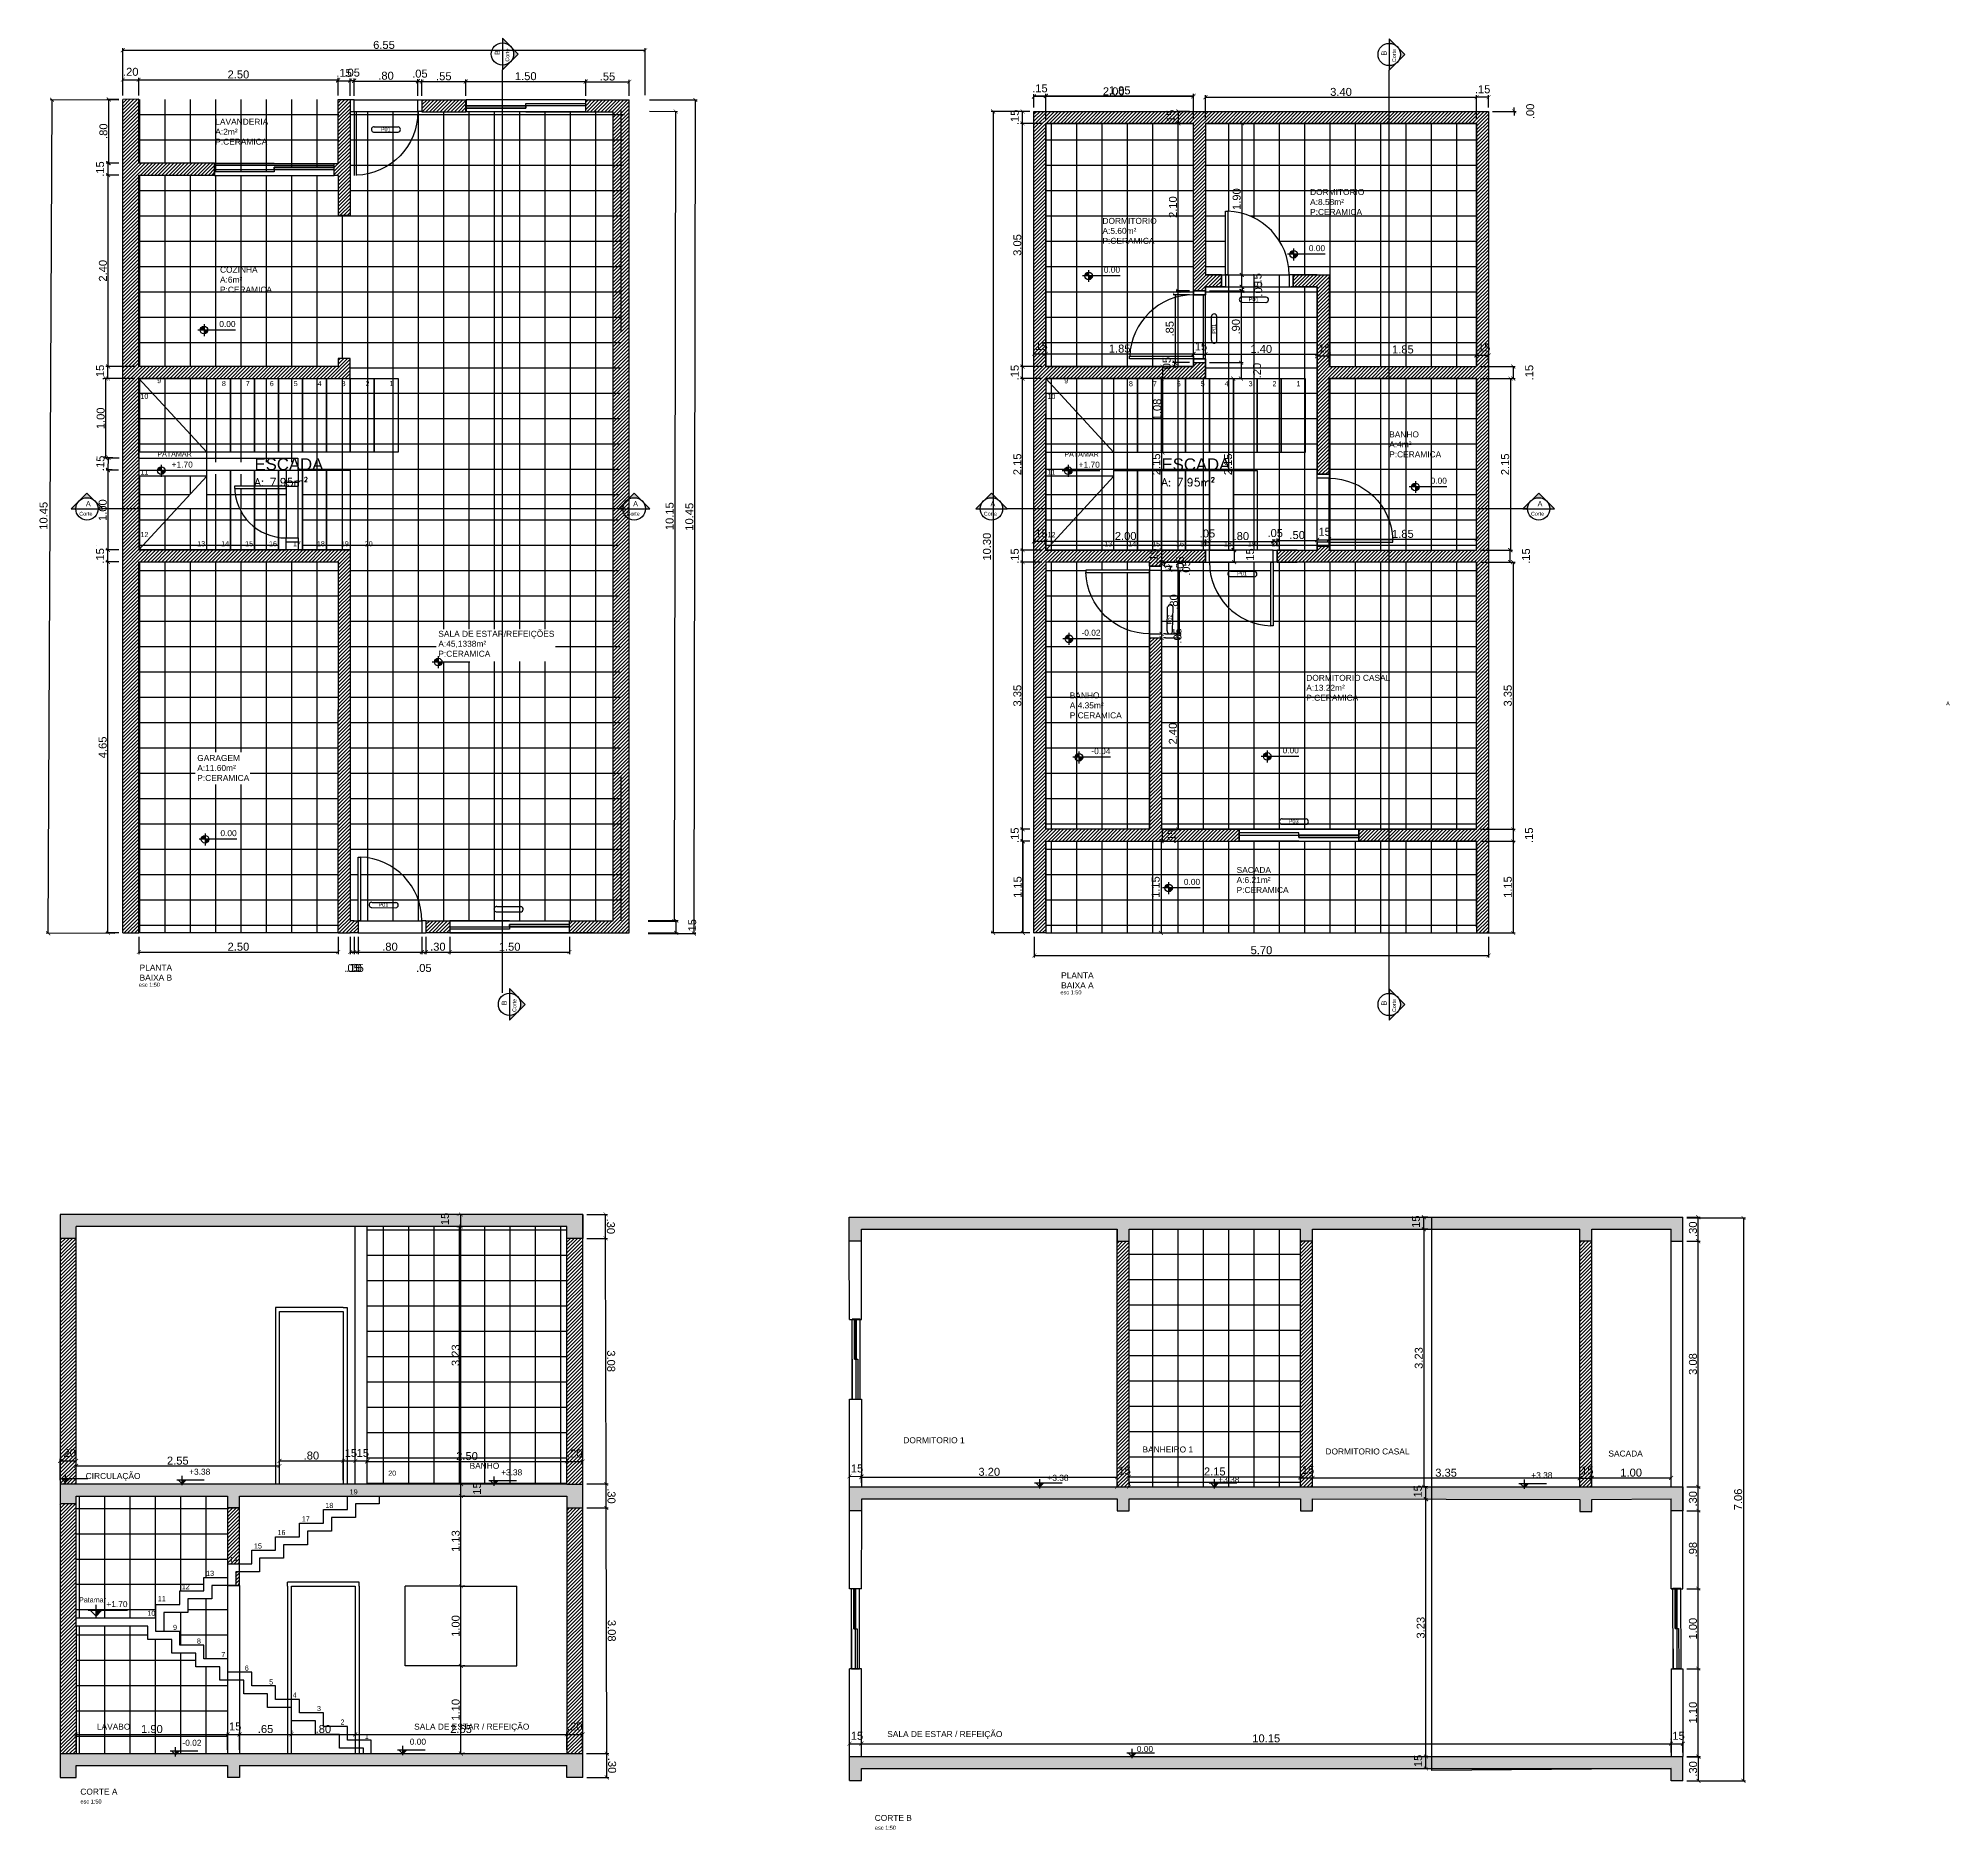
# Model space of a CAD drawing. Header units: millimetres. Extents: x 1336 to 452562, y -55875 to 2212.
# Drawn here: x 1341.75 to 1365.72, y 1612.03 to 1634.5 of the extents above; entities that cross this region are included whole.
import ezdxf

# ---------------------------------------------------------------- set-up
doc = ezdxf.new("R2010")
doc.units = ezdxf.units.MM
doc.linetypes.add('DASHDOTX2', pattern=[50.8, 25.4, -12.7, 0, -12.7])
doc.linetypes.add('DASHED2', pattern=[9.525, 6.35, -3.175])
for name, color, linetype in [('A_0.1', 1, 'Continuous'), ('A_0.3', 3, 'Continuous'), ('A_0.5', 5, 'Continuous'), ('B_Corte                  2', 4, 'DASHDOTX2'), ('B_Cotas                 11', 11, 'Continuous'), ('B_Projecao P       153', 153, 'DASHED2'), ('Z_ARQ-TEXTO2', 7, 'Continuous'), ('Z_ARQ-TEXTO3', 7, 'Continuous')]:
    doc.layers.add(name, color=color, linetype=linetype)
doc.styles.add('Annotative', font='arial.ttf')
doc.styles.add('Romans', font='aehalf.shx')
doc.dimstyles.new('1-50', dxfattribs={"dimscale": 0.5, "dimtxt": 0.2, "dimasz": 0.1, "dimexe": 0.05, "dimexo": 0.1, "dimgap": 0.03, "dimtad": 1, "dimzin": 5, "dimdsep": 46, "dimtxsty": 'Annotative', "dimblk": 'ARCHTICK', "dimcen": 0, "dimclrd": 256, "dimclre": 256, "dimclrt": 250, "dimadec": 0, "dimazin": 0, "dimtfac": 1, "dimtofl": 0, "dimtmove": 2, "dimatfit": 3, "dimldrblk": 'ARCHTICK', "dimfxl": 0.04, "dimtolj": 1, "dimtzin": 1, "dimarcsym": 0})
pattern_1 = [(0, (-9.3281, -24.45833), (0, 0.3175), []), (90, (-9.3281, -24.45833), (-0.3175, 2e-17), [])]

msp = doc.modelspace()

# ---------------------------------------------------------------- texts
at = {"layer": 'A_0.1', "char_height": 0.075, "attachment_point": 9, "style": 'Romans'}
for s, insert in [('{\\fArial|b0|i0|c0|p34;0.00}', (1357.884, 1631.825)), ('{\\fArial|b0|i0|c0|p34;0.00}', (1355.314, 1631.554)), ('{\\fArial|b0|i0|c0|p34;0.00}', (1344.225, 1630.874)), ('{\\fArial|b0|i0|c0|p34;0.00}', (1359.411, 1628.909)), ('{\\fArial|b0|i0|c0|p34;-0.02}', (1355.069, 1627.004)), ('{\\fArial|b0|i0|c0|p34;-0.04}', (1355.193, 1625.519)), ('{\\fArial|b0|i0|c0|p34;0.00}', (1357.555, 1625.529)), ('{\\fArial|b0|i0|c0|p34;0.00}', (1344.239, 1624.491)), ('{\\fArial|b0|i0|c0|p34;0.00}', (1356.317, 1623.88))]:
    msp.add_mtext(s, dxfattribs=dict(at, insert=insert))
at = {"layer": 'B_Cotas                 11', "char_height": 0.075, "attachment_point": 1, "style": 'Romans'}
for s, insert in [('{\\fArial|b0|i0|c0|p34;+3.38}', (1343.643, 1616.561)), ('{\\fArial|b0|i0|c0|p34;+3.38}', (1347.554, 1616.553)), ('{\\fArial|b0|i0|c0|p34;+3.38}', (1354.403, 1616.485)), ('{\\fArial|b0|i0|c0|p34;+3.38}', (1356.545, 1616.465)), ('{\\fArial|b0|i0|c0|p34;+3.38}', (1360.469, 1616.518)), ('{\\fArial|b0|i0|c0|p34;-0.02}', (1343.559, 1613.163)), ('{\\fArial|b0|i0|c0|p34;0.00}', (1346.409, 1613.176)), ('{\\fArial|b0|i0|c0|p34;0.00}', (1355.524, 1613.085))]:
    msp.add_mtext(s, dxfattribs=dict(at, insert=insert))
at = {"layer": 'Z_ARQ-TEXTO3', "attachment_point": 1, "style": 'Romans'}
for s, insert, char_height, rotation in [('{\\fArial|b0|i0|c0|p34;B}', (1347.474, 1634.285), 0.06391, 90), ('{\\fArial|b0|i0|c0|p34;Corte}', (1347.608, 1634.202), 0.04825, 90), ('{\\fArial|b0|i0|c0|p34;B}', (1358.591, 1634.279), 0.06391, 90), ('{\\fArial|b0|i0|c0|p34;Corte}', (1358.725, 1634.196), 0.04825, 90), ('{\\fArial|b0|i0|c0|p34;P01}', (1356.466, 1630.79), 0.05, 90), ('{\\fArial|b0|i0|c0|p34;P02}', (1355.912, 1627.147), 0.05, 88.9757), ('{\\fArial|b0|i0|c0|p34;A}', (1365.67, 1626.18), 0.04818, 0.3701), ('{\\fArial|b0|i0|c0|p34;B}', (1347.561, 1622.371), 0.06391, 90), ('{\\fArial|b0|i0|c0|p34;Corte}', (1347.696, 1622.288), 0.04825, 90), ('{\\fArial|b0|i0|c0|p34;B}', (1358.591, 1622.369), 0.06391, 90), ('{\\fArial|b0|i0|c0|p34;Corte}', (1358.725, 1622.286), 0.04825, 90)]:
    msp.add_mtext(s, dxfattribs=dict(at, insert=insert, char_height=char_height, rotation=rotation))
for s, insert, char_height in [('{\\fArial|b0|i0|c0|p34;LAVANDERIA\\PA:2m²\\PP:CERAMICA}', (1343.971, 1633.486), 0.075), ('{\\fArial|b0|i0|c0|p34;P01}', (1346.045, 1633.379), 0.05), ('{\\fArial|b0|i0|c0|p34;DORMITORIO\\PA:8.58m²\\PP:CERAMICA}', (1357.696, 1632.605), 0.075), ('{\\fArial|b0|i0|c0|p34;DORMITORIO\\PA:5.60m²\\PP:CERAMICA}', (1355.093, 1632.243), 0.075), ('{\\fArial|b0|i0|c0|p34;COZINHA\\PA:6m²\\PP:CERAMICA}', (1344.03, 1631.631), 0.075), ('{\\fArial|b0|i0|c0|p34;P01}', (1356.926, 1631.246), 0.05), ('{\\fArial|b0|i0|c0|p34;BANHO\\PA:4m²\\PP:CERAMICA}', (1358.688, 1629.566), 0.075), ('{\\fArial|b0|i0|c0|p34;A}', (1342.349, 1628.692), 0.06391), ('{\\fArial|b0|i0|c0|p34;A}', (1349.21, 1628.692), 0.06391), ('{\\fArial|b0|i0|c0|p34;A}', (1353.689, 1628.692), 0.06391), ('{\\fArial|b0|i0|c0|p34;A}', (1360.549, 1628.692), 0.06391), ('{\\fArial|b0|i0|c0|p34;Corte}', (1342.266, 1628.558), 0.04825), ('{\\fArial|b0|i0|c0|p34;Corte}', (1349.127, 1628.558), 0.04825), ('{\\fArial|b0|i0|c0|p34;Corte}', (1353.606, 1628.558), 0.04825), ('{\\fArial|b0|i0|c0|p34;Corte}', (1360.466, 1628.558), 0.04825), ('{\\fArial|b0|i0|c0|p34;P01}', (1356.782, 1627.807), 0.05), ('{\\fArial|b0|i0|c0|p34;SALA DE ESTAR/REFEIÇÕES\\PA:45,1338m²\\PP:CERAMICA}', (1346.767, 1627.066), 0.075), ('{\\fArial|b0|i0|c0|p34;DORMITORIO CASAL\\PA:13.22m²\\PP:CERAMICA}', (1357.648, 1626.514), 0.075), ('{\\fArial|b0|i0|c0|p34;BANHO\\PA:4.35m²\\PP:CERAMICA}', (1354.683, 1626.294), 0.075), ('{\\fArial|b0|i0|c0|p34;GARAGEM\\PA:11.60m²\\PP:CERAMICA}', (1343.745, 1625.509), 0.075), ('{\\fArial|b0|i0|c0|p34;P03}', (1357.428, 1624.703), 0.05), ('{\\fArial|b0|i0|c0|p34;SACADA\\PA:6.21m²\\PP:CERAMICA}', (1356.775, 1624.105), 0.075), ('{\\fArial|b0|i0|c0|p34;P01}', (1346.017, 1623.656), 0.05), ('{\\fArial|b0|i0|c0|p34;PLANTA \\PBAIXA B}', (1343.022, 1622.881), 0.075), ('{\\fArial|b0|i0|c0|p34;esc 1:50}', (1343.013, 1622.654), 0.05), ('{\\fArial|b0|i0|c0|p34;PLANTA \\PBAIXA A}', (1354.575, 1622.784), 0.075), ('{\\fArial|b0|i0|c0|p34;esc 1:50}', (1354.566, 1622.558), 0.05), ('{\\fArial|b0|i0|c0|p34;DORMITORIO 1}', (1352.597, 1616.956), 0.075), ('{\\fArial|b0|i0|c0|p34;BANHO }', (1347.159, 1616.635), 0.075), ('{\\fArial|b0|i0|c0|p34;BANHEIRO 1}', (1355.595, 1616.84), 0.075), ('{\\fArial|b0|i0|c0|p34;DORMITORIO CASAL}', (1357.889, 1616.815), 0.075), ('{\\fArial|b0|i0|c0|p34;SACADA}', (1361.436, 1616.789), 0.075), ('{\\fArial|b0|i0|c0|p34;CIRCULAÇÃO}', (1342.346, 1616.508), 0.075), ('{\\fArial|b0|i0|c0|p34;LAVABO}', (1342.487, 1613.365), 0.075), ('{\\fArial|b0|i0|c0|p34;SALA DE ESTAR / REFEIÇÃO}', (1346.464, 1613.365), 0.075), ('{\\fArial|b0|i0|c0|p34;SALA DE ESTAR / REFEIÇÃO}', (1352.395, 1613.272), 0.075), ('{\\fArial|b0|i0|c0|p34;CORTE A}', (1342.279, 1612.55), 0.075), ('{\\fArial|b0|i0|c0|p34;esc 1:50}', (1342.281, 1612.414), 0.05), ('{\\fArial|b0|i0|c0|p34;esc 1:50}', (1352.24, 1612.085), 0.05), ('{\\fArial|b0|i0|c0|p34;CORTE B}', (1352.238, 1612.221), 0.075)]:
    msp.add_mtext(s, dxfattribs=dict(at, insert=insert, char_height=char_height))

# ---------------------------------------------------------------- blocks, each defined once
blk = doc.blocks.new('Porta 80cm')
at = {"layer": 'A_0.1'}
for p, q in [((1345.761, 1623.43), (1346.561, 1623.43)), ((1345.761, 1623.28), (1346.561, 1623.28))]:
    blk.add_line(p, q, dxfattribs=at)
at = {"layer": 'A_0.3'}
for p, q in [((1345.761, 1623.43), (1345.761, 1624.23)), ((1345.791, 1624.23), (1345.791, 1623.43))]:
    blk.add_line(p, q, dxfattribs=at)
for points in [[(1345.711, 1623.43), (1345.761, 1623.43), (1345.761, 1623.28), (1345.711, 1623.28)], [(1346.611, 1623.43), (1346.561, 1623.43), (1346.561, 1623.28), (1346.611, 1623.28)]]:
    blk.add_lwpolyline(points, dxfattribs=at)
at = {"layer": 'B_Projecao P       153'}
blk.add_arc((1345.761, 1623.43), 0.8, 0, 87.8509, dxfattribs=at)
blk = doc.blocks.new('Janela')
at = {"layer": 'A_0.1'}
for p, q in [((1347.661, 1623.43), (1346.911, 1623.43)), ((1346.911, 1623.43), (1348.411, 1623.43)), ((1346.911, 1623.43), (1346.911, 1623.28)), ((1348.411, 1623.28), (1348.411, 1623.43)), ((1346.911, 1623.28), (1348.411, 1623.28))]:
    blk.add_line(p, q, dxfattribs=at)
at = {"layer": 'A_0.3'}
for p, q in [((1346.911, 1623.355), (1348.411, 1623.355)), ((1347.661, 1623.355), (1347.661, 1623.385)), ((1347.661, 1623.385), (1348.411, 1623.385)), ((1348.411, 1623.385), (1347.661, 1623.385)), ((1347.661, 1623.385), (1347.661, 1623.355)), ((1348.411, 1623.355), (1347.661, 1623.355)), ((1347.661, 1623.355), (1347.661, 1623.325)), ((1347.661, 1623.325), (1346.911, 1623.325))]:
    blk.add_line(p, q, dxfattribs=at)
blk = doc.blocks.new('Porta Baneiro')
at = {"layer": 'A_0.1'}
for p, q in [((1344.861, 1628.88), (1344.861, 1628.23)), ((1345.011, 1628.23), (1345.011, 1628.88))]:
    blk.add_line(p, q, dxfattribs=at)
at = {"layer": 'A_0.3'}
for p, q in [((1344.861, 1628.88), (1344.211, 1628.88)), ((1344.861, 1628.93), (1344.861, 1628.88)), ((1344.861, 1628.88), (1345.011, 1628.88)), ((1344.861, 1628.85), (1344.861, 1628.88)), ((1345.011, 1628.88), (1345.011, 1628.93)), ((1344.211, 1628.85), (1344.861, 1628.85)), ((1344.861, 1628.18), (1344.861, 1628.23)), ((1344.861, 1628.23), (1345.011, 1628.23)), ((1345.011, 1628.23), (1345.011, 1628.18))]:
    blk.add_line(p, q, dxfattribs=at)
at = {"layer": 'B_Projecao P       153'}
blk.add_arc((1344.861, 1628.88), 0.65, 180, 270, dxfattribs=at)
blk = doc.blocks.new('corta de nivel corte')
at = {"layer": 'B_Cotas                 11', "ltscale": 0.5}
h = blk.add_hatch(color=256, dxfattribs=at)
h.dxf.hatch_style = 1
h.paths.add_polyline_path([(736.74, 593.69), (735.29, 593.69), (735.29, 592.23)])
at = {"layer": 'B_Cotas                 11'}
for p, q in [((735.29, 591.73), (735.29, 595.06)), ((733.33, 593.69), (743.2, 593.69))]:
    blk.add_line(p, q, dxfattribs=at)
blk.add_lwpolyline([(736.74, 593.69), (735.29, 592.23), (733.83, 593.69)], dxfattribs=at)
blk = doc.blocks.new('Escada Corte')
at = {"layer": 'A_0.1'}
for p, q in [((1361.448, 1640.921), (1361.548, 1640.921)), ((1357.748, 1639.291), (1357.748, 1639.391)), ((1358.848, 1639.391), (1358.848, 1639.221)), ((1361.348, 1637.691), (1361.448, 1637.691))]:
    blk.add_line(p, q, dxfattribs=at)
for points in [[(1358.748, 1639.391), (1358.748, 1639.561), (1359.048, 1639.561), (1359.048, 1639.731), (1359.348, 1639.731), (1359.348, 1639.901), (1359.648, 1639.901), (1359.648, 1640.071), (1359.948, 1640.071), (1359.948, 1640.241), (1360.248, 1640.241), (1360.248, 1640.411), (1360.548, 1640.411), (1360.548, 1640.581), (1360.848, 1640.581), (1360.848, 1640.751), (1361.148, 1640.751), (1361.148, 1640.921), (1361.448, 1640.921)], [(1361.548, 1640.921), (1361.548, 1640.821), (1361.248, 1640.821), (1361.248, 1640.651), (1360.948, 1640.651), (1360.948, 1640.481), (1360.648, 1640.481), (1360.648, 1640.311), (1360.348, 1640.311), (1360.348, 1640.141), (1360.048, 1640.141), (1360.048, 1639.971), (1359.748, 1639.971), (1359.748, 1639.801), (1359.448, 1639.801), (1359.448, 1639.631), (1359.148, 1639.631), (1359.148, 1639.461), (1358.848, 1639.461), (1358.848, 1639.391)], [(1361.448, 1637.691), (1361.448, 1637.861), (1361.148, 1637.861), (1361.148, 1638.031), (1360.848, 1638.031), (1360.848, 1638.201), (1360.548, 1638.201), (1360.548, 1638.371), (1360.248, 1638.371), (1360.248, 1638.541), (1359.948, 1638.541), (1359.948, 1638.711), (1359.648, 1638.711), (1359.648, 1638.881), (1359.348, 1638.881), (1359.348, 1639.051), (1359.048, 1639.051), (1359.048, 1639.221), (1358.748, 1639.221), (1358.748, 1639.391), (1357.748, 1639.391)], [(1361.348, 1637.691), (1361.348, 1637.761), (1361.048, 1637.761), (1361.048, 1637.931), (1360.748, 1637.931), (1360.748, 1638.101), (1360.448, 1638.101), (1360.448, 1638.271), (1360.148, 1638.271), (1360.148, 1638.441), (1359.848, 1638.441), (1359.848, 1638.611), (1359.548, 1638.611), (1359.548, 1638.781), (1359.248, 1638.781), (1359.248, 1638.951), (1358.948, 1638.951), (1358.948, 1639.121), (1358.648, 1639.121), (1358.648, 1639.291), (1357.748, 1639.291)]]:
    blk.add_lwpolyline(points, dxfattribs=at)
at = {"layer": 'B_Cotas                 11', "xscale": 0.05000000000004547, "yscale": 0.05000000000004547, "zscale": 0.05000000000004547}
blk.add_blockref('corta de nivel corte', (1321.232, 1609.804), dxfattribs=at)
at = {"layer": 'A_0.1', "insert": (1358.392, 1639.527), "char_height": 0.075, "attachment_point": 9, "style": 'Romans'}
blk.add_mtext('{\\fArial|b0|i0|c0|p34;+1.70}', dxfattribs=at)
at = {"layer": 'Z_ARQ-TEXTO3', "char_height": 0.06391, "attachment_point": 1, "style": 'Romans'}
for s, insert in [('{\\fArial|b0|i0|c0|p34;20}', (1361.66, 1641.239)), ('{\\fArial|b0|i0|c0|p34;19}', (1361.177, 1641.005)), ('{\\fArial|b0|i0|c0|p34;17}', (1360.577, 1640.666)), ('{\\fArial|b0|i0|c0|p34;18}', (1360.872, 1640.835)), ('{\\fArial|b0|i0|c0|p34;16}', (1360.272, 1640.495)), ('{\\fArial|b0|i0|c0|p34;14}', (1359.672, 1640.156)), ('{\\fArial|b0|i0|c0|p34;15}', (1359.977, 1640.327)), ('{\\fArial|b0|i0|c0|p34;13}', (1359.377, 1639.984)), ('{\\fArial|b0|i0|c0|p34;Patamar}', (1357.784, 1639.651)), ('{\\fArial|b0|i0|c0|p34;11}', (1358.772, 1639.666)), ('{\\fArial|b0|i0|c0|p34;12}', (1359.072, 1639.816)), ('{\\fArial|b0|i0|c0|p34;10}', (1358.64, 1639.483)), ('{\\fArial|b0|i0|c0|p34;9}', (1358.962, 1639.306)), ('{\\fArial|b0|i0|c0|p34;8}', (1359.262, 1639.134)), ('{\\fArial|b0|i0|c0|p34;7}', (1359.567, 1638.965)), ('{\\fArial|b0|i0|c0|p34;6}', (1359.862, 1638.796)), ('{\\fArial|b0|i0|c0|p34;5}', (1360.167, 1638.622)), ('{\\fArial|b0|i0|c0|p34;3}', (1360.767, 1638.289)), ('{\\fArial|b0|i0|c0|p34;2}', (1361.062, 1638.119)), ('{\\fArial|b0|i0|c0|p34;1}', (1361.367, 1637.939))]:
    blk.add_mtext(s, dxfattribs=dict(at, insert=insert))
at = {"layer": 'Z_ARQ-TEXTO3', "insert": (1360.462, 1638.458), "char_height": 0.06391, "width": 0.05968, "attachment_point": 1, "style": 'Romans'}
blk.add_mtext('{\\fArial|b0|i0|c0|p34;4}', dxfattribs=at)
blk = doc.blocks.new('Nivel Piso')
at = {"layer": 'B_Cotas                 11'}
h = blk.add_hatch(color=256, dxfattribs=at)
h.dxf.hatch_style = 1
h.paths.add_polyline_path([(735.29, 589.9, 0.414214), (734.33, 588.95), (735.29, 588.95)])
h.paths.add_polyline_path([(736.24, 588.95), (735.29, 588.95), (735.29, 587.99, 0.414214)])
for p, q in [((735.29, 590.42), (735.29, 587.43)), ((743.2, 588.95), (733.77, 588.95))]:
    blk.add_line(p, q, dxfattribs=at)
blk.add_circle((735.29, 588.95), 0.956, dxfattribs=at)
blk = doc.blocks.new('ESCADA PLANTA')
at = {"layer": 'A_0.1'}
for p, q in [((3442.309, 1612.889), (3441.459, 1613.814)), ((3442.309, 1612.889), (3441.459, 1612.889)), ((3442.309, 1612.514), (3442.309, 1612.814)), ((3442.309, 1612.589), (3441.459, 1612.589)), ((3442.309, 1612.589), (3441.459, 1611.664))]:
    blk.add_line(p, q, dxfattribs=at)
for points in [[(3441.459, 1611.664), (3442.309, 1611.664), (3442.309, 1613.814), (3441.459, 1613.814)], [(3442.609, 1613.814), (3442.609, 1612.889), (3442.309, 1612.889), (3442.309, 1613.814)], [(3442.909, 1613.814), (3442.909, 1612.889), (3442.609, 1612.889), (3442.609, 1613.814)], [(3443.209, 1613.814), (3443.209, 1612.889), (3442.909, 1612.889), (3442.909, 1613.814)], [(3443.509, 1613.814), (3443.509, 1612.889), (3443.209, 1612.889), (3443.209, 1613.814)], [(3443.809, 1613.814), (3443.809, 1612.889), (3443.509, 1612.889), (3443.509, 1613.814)], [(3444.109, 1613.814), (3444.109, 1612.889), (3443.809, 1612.889), (3443.809, 1613.814)], [(3444.409, 1613.814), (3444.409, 1612.889), (3444.109, 1612.889), (3444.109, 1613.814)], [(3444.709, 1613.814), (3444.709, 1612.889), (3444.409, 1612.889), (3444.409, 1613.814)]]:
    blk.add_lwpolyline(points, close=True, dxfattribs=at)
at = {"layer": 'B_Projecao P       153'}
for points in [[(3442.609, 1612.664), (3442.609, 1611.664), (3442.309, 1611.664), (3442.309, 1612.664)], [(3442.909, 1612.664), (3442.909, 1611.664), (3442.609, 1611.664), (3442.609, 1612.664)], [(3443.209, 1612.664), (3443.209, 1611.664), (3442.909, 1611.664), (3442.909, 1612.664)], [(3443.509, 1612.664), (3443.509, 1611.664), (3443.209, 1611.664), (3443.209, 1612.664)], [(3443.809, 1612.664), (3443.809, 1611.664), (3443.509, 1611.664), (3443.509, 1612.664)], [(3444.109, 1612.664), (3444.109, 1611.664), (3443.809, 1611.664), (3443.809, 1612.664)]]:
    blk.add_lwpolyline(points, close=True, dxfattribs=at)
at = {"layer": 'B_Cotas                 11', "xscale": 0.05000000000004547, "yscale": 0.05000000000004547, "zscale": 0.05000000000004547}
blk.add_blockref('Nivel Piso', (3404.975, 1583.211), dxfattribs=at)
at = {"layer": 'A_0.1', "insert": (3442.135, 1612.696), "char_height": 0.075, "attachment_point": 9, "style": 'Romans'}
blk.add_mtext('{\\fArial|b0|i0|c0|p34;+1.70}', dxfattribs=at)
at = {"layer": 'Z_ARQ-TEXTO2', "insert": (3442.909, 1612.814), "char_height": 0.075, "attachment_point": 1, "style": 'Romans'}
blk.add_mtext('{\\fArial|b0|i0|c0|p34;\\H2x;ESCADA\\Fromans|c0;\\H0.6665x;\\C4;^J\\C1;A: 7.95m²}', dxfattribs=at)
at = {"layer": 'Z_ARQ-TEXTO3', "char_height": 0.06391, "attachment_point": 1, "style": 'Romans'}
for s, insert in [('{\\fArial|b0|i0|c0|p34;9}', (3441.689, 1613.819)), ('{\\fArial|b0|i0|c0|p34;6}', (3443.1, 1613.782)), ('{\\fArial|b0|i0|c0|p34;5}', (3443.4, 1613.782)), ('{\\fArial|b0|i0|c0|p34;4}', (3443.7, 1613.782)), ('{\\fArial|b0|i0|c0|p34;2}', (3444.3, 1613.782)), ('{\\fArial|b0|i0|c0|p34;1}', (3444.6, 1613.782)), ('{\\fArial|b0|i0|c0|p34;10}', (3441.479, 1613.622)), ('{\\fArial|b0|i0|c0|p34;11}', (3441.48, 1612.672)), ('{\\fArial|b0|i0|c0|p34;12}', (3441.479, 1611.889)), ('{\\fArial|b0|i0|c0|p34;13}', (3442.191, 1611.774)), ('{\\fArial|b0|i0|c0|p34;14}', (3442.491, 1611.774)), ('{\\fArial|b0|i0|c0|p34;15}', (3442.791, 1611.774)), ('{\\fArial|b0|i0|c0|p34;16}', (3443.091, 1611.774)), ('{\\fArial|b0|i0|c0|p34;17}', (3443.391, 1611.774)), ('{\\fArial|b0|i0|c0|p34;18}', (3443.691, 1611.774)), ('{\\fArial|b0|i0|c0|p34;19}', (3443.991, 1611.774)), ('{\\fArial|b0|i0|c0|p34;20}', (3444.291, 1611.774))]:
    blk.add_mtext(s, dxfattribs=dict(at, insert=insert))
for s, insert, width in [('{\\fArial|b0|i0|c0|p34;8}', (3442.5, 1613.782), 0.02151), ('{\\fArial|b0|i0|c0|p34;7}', (3442.8, 1613.782), 0.01947), ('{\\fArial|b0|i0|c0|p34;3}', (3444, 1613.782), 0.02354), ('{\\fArial|b0|i0|c0|p34;PATAMAR}', (3441.69, 1612.899), 0.07996)]:
    blk.add_mtext(s, dxfattribs=dict(at, insert=insert, width=width))
blk = doc.blocks.new('DSASADS')
at = {"layer": 'B_Corte                  2', "linetype": 'ByBlock', "lineweight": -2}
h = blk.add_hatch(color=256, dxfattribs=at)
h.paths.add_polyline_path([(2426.815, 1690.775), (2427.062, 1690.528), (2426.918, 1690.528, 0.198912)])
h.paths.add_polyline_path([(2426.568, 1691.023), (2426.815, 1690.775, 0.414214), (2426.32, 1690.775)])
h.paths.add_polyline_path([(2426.235, 1690.69), (2426.253, 1690.682, 0.114349), (2426.218, 1690.528), (2426.073, 1690.528)])
h.paths.add_polyline_path([(2426.32, 1690.775, 0.082683), (2426.253, 1690.682), (2426.235, 1690.69)])
at = {"layer": 'B_Corte                  2', "linetype": 'Continuous', "lineweight": -2}
blk.add_line((2426.218, 1690.528), (2426.918, 1690.528), dxfattribs=at)
at = {"layer": 'B_Corte                  2', "linetype": 'ByBlock', "lineweight": -2}
blk.add_lwpolyline([(2426.918, 1690.528), (2427.062, 1690.528), (2426.568, 1691.023), (2426.073, 1690.528), (2426.218, 1690.528)], dxfattribs=at)
at = {"layer": 'B_Corte                  2', "linetype": 'Continuous', "lineweight": -2}
blk.add_circle((2426.568, 1690.528), 0.35, dxfattribs=at)
blk = doc.blocks.new('_ArchTick')
at = {"color": 0, "linetype": 'ByBlock', "const_width": 0.15}
blk.add_lwpolyline([(-0.5, -0.5), (0.5, 0.5)], dxfattribs=at)
blk = doc.blocks.new('*D41')
at = {"layer": 'A_0.1', "lineweight": -2, "transparency": 16777216}
for p, q in [((1342.026, 1616.419), (1342.026, 1616.685)), ((1342.026, 1616.66), (1342.226, 1616.66)), ((1342.226, 1616.419), (1342.226, 1616.685))]:
    blk.add_line(p, q, dxfattribs=at)
at = {"layer": 'Defpoints', "color": 0, "transparency": 16777216}
for p in [(1342.226, 1616.66), (1342.026, 1616.369), (1342.226, 1616.369)]:
    blk.add_point(p, dxfattribs=at)
at = {"layer": 'A_0.1', "lineweight": -2, "transparency": 16777216, "xscale": 0.05, "yscale": 0.05, "zscale": 0.05, "rotation": 180}
blk.add_blockref('_ArchTick', (1342.026, 1616.66), dxfattribs=at)
at = {"layer": 'A_0.1', "lineweight": -2, "transparency": 16777216, "xscale": 0.05, "yscale": 0.05, "zscale": 0.05}
blk.add_blockref('_ArchTick', (1342.226, 1616.66), dxfattribs=at)
at = {"layer": 'A_0.1', "color": 250, "transparency": 16777216, "insert": (1342.126, 1616.758), "char_height": 0.1, "attachment_point": 5, "style": 'Annotative'}
blk.add_mtext('\\A1;.20', dxfattribs=at)
blk = doc.blocks.new('*D42')
at = {"layer": 'A_0.1', "lineweight": -2, "transparency": 16777216}
for p, q in [((1342.226, 1616.419), (1342.226, 1616.621)), ((1342.226, 1616.596), (1344.776, 1616.596)), ((1344.776, 1616.419), (1344.776, 1616.621))]:
    blk.add_line(p, q, dxfattribs=at)
at = {"layer": 'Defpoints', "color": 0, "transparency": 16777216}
for p in [(1344.776, 1616.596), (1342.226, 1616.369), (1344.776, 1616.369)]:
    blk.add_point(p, dxfattribs=at)
at = {"layer": 'A_0.1', "lineweight": -2, "transparency": 16777216, "xscale": 0.05, "yscale": 0.05, "zscale": 0.05, "rotation": 180}
blk.add_blockref('_ArchTick', (1342.226, 1616.596), dxfattribs=at)
at = {"layer": 'A_0.1', "lineweight": -2, "transparency": 16777216, "xscale": 0.05, "yscale": 0.05, "zscale": 0.05}
blk.add_blockref('_ArchTick', (1344.776, 1616.596), dxfattribs=at)
at = {"layer": 'A_0.1', "color": 250, "transparency": 16777216, "insert": (1343.501, 1616.662), "char_height": 0.1, "attachment_point": 5, "style": 'Annotative'}
blk.add_mtext('\\A1;2.55', dxfattribs=at)
blk = doc.blocks.new('*D43')
at = {"layer": 'A_0.1', "lineweight": -2, "transparency": 16777216}
for p, q in [((1344.776, 1616.478), (1344.776, 1616.685)), ((1344.776, 1616.66), (1345.576, 1616.66)), ((1345.576, 1616.419), (1345.576, 1616.685))]:
    blk.add_line(p, q, dxfattribs=at)
at = {"layer": 'Defpoints', "color": 0, "transparency": 16777216}
for p in [(1345.576, 1616.66), (1344.776, 1616.428), (1345.576, 1616.369)]:
    blk.add_point(p, dxfattribs=at)
at = {"layer": 'A_0.1', "lineweight": -2, "transparency": 16777216, "xscale": 0.05, "yscale": 0.05, "zscale": 0.05, "rotation": 180}
blk.add_blockref('_ArchTick', (1344.776, 1616.66), dxfattribs=at)
at = {"layer": 'A_0.1', "lineweight": -2, "transparency": 16777216, "xscale": 0.05, "yscale": 0.05, "zscale": 0.05}
blk.add_blockref('_ArchTick', (1345.576, 1616.66), dxfattribs=at)
at = {"layer": 'A_0.1', "color": 250, "transparency": 16777216, "insert": (1345.176, 1616.726), "char_height": 0.1, "attachment_point": 5, "style": 'Annotative'}
blk.add_mtext('\\A1;.80', dxfattribs=at)
blk = doc.blocks.new('*D44')
at = {"layer": 'A_0.1', "lineweight": -2, "transparency": 16777216}
for p, q in [((1345.576, 1616.419), (1345.576, 1616.685)), ((1345.576, 1616.66), (1345.726, 1616.66)), ((1345.726, 1616.476), (1345.726, 1616.685))]:
    blk.add_line(p, q, dxfattribs=at)
at = {"layer": 'Defpoints', "color": 0, "transparency": 16777216}
for p in [(1345.726, 1616.66), (1345.726, 1616.426), (1345.576, 1616.369)]:
    blk.add_point(p, dxfattribs=at)
at = {"layer": 'A_0.1', "lineweight": -2, "transparency": 16777216, "xscale": 0.05, "yscale": 0.05, "zscale": 0.05, "rotation": 180}
blk.add_blockref('_ArchTick', (1345.576, 1616.66), dxfattribs=at)
at = {"layer": 'A_0.1', "lineweight": -2, "transparency": 16777216, "xscale": 0.05, "yscale": 0.05, "zscale": 0.05}
blk.add_blockref('_ArchTick', (1345.726, 1616.66), dxfattribs=at)
at = {"layer": 'A_0.1', "color": 250, "transparency": 16777216, "insert": (1345.651, 1616.758), "char_height": 0.1, "attachment_point": 5, "style": 'Annotative'}
blk.add_mtext('\\A1;.15', dxfattribs=at)
blk = doc.blocks.new('*D45')
at = {"layer": 'A_0.1', "lineweight": -2, "transparency": 16777216}
for p, q in [((1345.726, 1616.476), (1345.726, 1616.685)), ((1345.726, 1616.66), (1345.876, 1616.66)), ((1345.876, 1616.71), (1345.876, 1616.685))]:
    blk.add_line(p, q, dxfattribs=at)
at = {"layer": 'Defpoints', "color": 0, "transparency": 16777216}
for p in [(1345.876, 1616.66), (1345.876, 1616.66), (1345.726, 1616.426)]:
    blk.add_point(p, dxfattribs=at)
at = {"layer": 'A_0.1', "lineweight": -2, "transparency": 16777216, "xscale": 0.05, "yscale": 0.05, "zscale": 0.05, "rotation": 180}
blk.add_blockref('_ArchTick', (1345.726, 1616.66), dxfattribs=at)
at = {"layer": 'A_0.1', "lineweight": -2, "transparency": 16777216, "xscale": 0.05, "yscale": 0.05, "zscale": 0.05}
blk.add_blockref('_ArchTick', (1345.876, 1616.66), dxfattribs=at)
at = {"layer": 'A_0.1', "color": 250, "transparency": 16777216, "insert": (1345.801, 1616.758), "char_height": 0.1, "attachment_point": 5, "style": 'Annotative'}
blk.add_mtext('\\A1;.15', dxfattribs=at)
blk = doc.blocks.new('*D46')
at = {"layer": 'A_0.1', "lineweight": -2, "transparency": 16777216}
for p, q in [((1342.226, 1613.039), (1342.226, 1613.256)), ((1342.226, 1613.231), (1344.126, 1613.231)), ((1344.126, 1613.039), (1344.126, 1613.256))]:
    blk.add_line(p, q, dxfattribs=at)
at = {"layer": 'Defpoints', "color": 0, "transparency": 16777216}
for p in [(1344.126, 1613.231), (1342.226, 1612.989), (1344.126, 1612.989)]:
    blk.add_point(p, dxfattribs=at)
at = {"layer": 'A_0.1', "lineweight": -2, "transparency": 16777216, "xscale": 0.05, "yscale": 0.05, "zscale": 0.05, "rotation": 180}
blk.add_blockref('_ArchTick', (1342.226, 1613.231), dxfattribs=at)
at = {"layer": 'A_0.1', "lineweight": -2, "transparency": 16777216, "xscale": 0.05, "yscale": 0.05, "zscale": 0.05}
blk.add_blockref('_ArchTick', (1344.126, 1613.231), dxfattribs=at)
at = {"layer": 'A_0.1', "color": 250, "transparency": 16777216, "insert": (1343.176, 1613.297), "char_height": 0.1, "attachment_point": 5, "style": 'Annotative'}
blk.add_mtext('\\A1;1.90', dxfattribs=at)
blk = doc.blocks.new('*D47')
at = {"layer": 'A_0.1', "lineweight": -2, "transparency": 16777216}
for p, q in [((1344.126, 1613.039), (1344.126, 1613.256)), ((1344.126, 1613.231), (1344.276, 1613.231)), ((1344.276, 1613.039), (1344.276, 1613.256))]:
    blk.add_line(p, q, dxfattribs=at)
at = {"layer": 'Defpoints', "color": 0, "transparency": 16777216}
for p in [(1344.276, 1613.231), (1344.126, 1612.989), (1344.276, 1612.989)]:
    blk.add_point(p, dxfattribs=at)
at = {"layer": 'A_0.1', "lineweight": -2, "transparency": 16777216, "xscale": 0.05, "yscale": 0.05, "zscale": 0.05, "rotation": 180}
blk.add_blockref('_ArchTick', (1344.126, 1613.231), dxfattribs=at)
at = {"layer": 'A_0.1', "lineweight": -2, "transparency": 16777216, "xscale": 0.05, "yscale": 0.05, "zscale": 0.05}
blk.add_blockref('_ArchTick', (1344.276, 1613.231), dxfattribs=at)
at = {"layer": 'A_0.1', "color": 250, "transparency": 16777216, "insert": (1344.201, 1613.33), "char_height": 0.1, "attachment_point": 5, "style": 'Annotative'}
blk.add_mtext('\\A1;.15', dxfattribs=at)
blk = doc.blocks.new('*D48')
at = {"layer": 'A_0.1', "lineweight": -2, "transparency": 16777216}
for p, q in [((1344.276, 1613.039), (1344.276, 1613.256)), ((1344.276, 1613.231), (1344.926, 1613.231)), ((1344.926, 1613.279), (1344.926, 1613.256))]:
    blk.add_line(p, q, dxfattribs=at)
at = {"layer": 'Defpoints', "color": 0, "transparency": 16777216}
for p in [(1344.926, 1613.231), (1344.926, 1613.229), (1344.276, 1612.989)]:
    blk.add_point(p, dxfattribs=at)
at = {"layer": 'A_0.1', "lineweight": -2, "transparency": 16777216, "xscale": 0.05, "yscale": 0.05, "zscale": 0.05, "rotation": 180}
blk.add_blockref('_ArchTick', (1344.276, 1613.231), dxfattribs=at)
at = {"layer": 'A_0.1', "lineweight": -2, "transparency": 16777216, "xscale": 0.05, "yscale": 0.05, "zscale": 0.05}
blk.add_blockref('_ArchTick', (1344.926, 1613.231), dxfattribs=at)
at = {"layer": 'A_0.1', "color": 250, "transparency": 16777216, "insert": (1344.601, 1613.297), "char_height": 0.1, "attachment_point": 5, "style": 'Annotative'}
blk.add_mtext('\\A1;.65', dxfattribs=at)
blk = doc.blocks.new('*D49')
at = {"layer": 'A_0.1', "lineweight": -2, "transparency": 16777216}
for p, q in [((1345.726, 1613.281), (1345.726, 1613.256)), ((1344.926, 1613.279), (1344.926, 1613.256)), ((1344.926, 1613.231), (1345.726, 1613.231))]:
    blk.add_line(p, q, dxfattribs=at)
at = {"layer": 'Defpoints', "color": 0, "transparency": 16777216}
for p in [(1344.926, 1613.229), (1345.726, 1613.231), (1345.726, 1613.231)]:
    blk.add_point(p, dxfattribs=at)
at = {"layer": 'A_0.1', "lineweight": -2, "transparency": 16777216, "xscale": 0.05, "yscale": 0.05, "zscale": 0.05, "rotation": 180}
blk.add_blockref('_ArchTick', (1344.926, 1613.231), dxfattribs=at)
at = {"layer": 'A_0.1', "lineweight": -2, "transparency": 16777216, "xscale": 0.05, "yscale": 0.05, "zscale": 0.05}
blk.add_blockref('_ArchTick', (1345.726, 1613.231), dxfattribs=at)
at = {"layer": 'A_0.1', "color": 250, "transparency": 16777216, "insert": (1345.326, 1613.297), "char_height": 0.1, "attachment_point": 5, "style": 'Annotative'}
blk.add_mtext('\\A1;.80', dxfattribs=at)
blk = doc.blocks.new('*D50')
at = {"layer": 'A_0.1', "lineweight": -2, "transparency": 16777216}
for p, q in [((1345.726, 1613.281), (1345.726, 1613.256)), ((1345.726, 1613.231), (1348.377, 1613.231)), ((1348.377, 1613.039), (1348.377, 1613.256))]:
    blk.add_line(p, q, dxfattribs=at)
at = {"layer": 'Defpoints', "color": 0, "transparency": 16777216}
for p in [(1345.726, 1613.231), (1348.377, 1613.231), (1348.377, 1612.989)]:
    blk.add_point(p, dxfattribs=at)
at = {"layer": 'A_0.1', "lineweight": -2, "transparency": 16777216, "xscale": 0.05, "yscale": 0.05, "zscale": 0.05, "rotation": 180}
blk.add_blockref('_ArchTick', (1345.726, 1613.231), dxfattribs=at)
at = {"layer": 'A_0.1', "lineweight": -2, "transparency": 16777216, "xscale": 0.05, "yscale": 0.05, "zscale": 0.05}
blk.add_blockref('_ArchTick', (1348.377, 1613.231), dxfattribs=at)
at = {"layer": 'A_0.1', "color": 250, "transparency": 16777216, "insert": (1347.052, 1613.297), "char_height": 0.1, "attachment_point": 5, "style": 'Annotative'}
blk.add_mtext('\\A1;2.65', dxfattribs=at)
blk = doc.blocks.new('*D51')
at = {"layer": 'A_0.1', "lineweight": -2, "transparency": 16777216}
for p, q in [((1348.377, 1613.039), (1348.377, 1613.256)), ((1348.377, 1613.231), (1348.576, 1613.231)), ((1348.576, 1613.039), (1348.576, 1613.256))]:
    blk.add_line(p, q, dxfattribs=at)
at = {"layer": 'Defpoints', "color": 0, "transparency": 16777216}
for p in [(1348.576, 1613.231), (1348.377, 1612.989), (1348.576, 1612.989)]:
    blk.add_point(p, dxfattribs=at)
at = {"layer": 'A_0.1', "lineweight": -2, "transparency": 16777216, "xscale": 0.05, "yscale": 0.05, "zscale": 0.05, "rotation": 180}
blk.add_blockref('_ArchTick', (1348.377, 1613.231), dxfattribs=at)
at = {"layer": 'A_0.1', "lineweight": -2, "transparency": 16777216, "xscale": 0.05, "yscale": 0.05, "zscale": 0.05}
blk.add_blockref('_ArchTick', (1348.576, 1613.231), dxfattribs=at)
at = {"layer": 'A_0.1', "color": 250, "transparency": 16777216, "insert": (1348.477, 1613.33), "char_height": 0.1, "attachment_point": 5, "style": 'Annotative'}
blk.add_mtext('\\A1;.20', dxfattribs=at)
blk = doc.blocks.new('*D52')
at = {"layer": 'A_0.1', "lineweight": -2, "transparency": 16777216}
for p, q in [((1347.051, 1612.989), (1347.051, 1614.089)), ((1347.101, 1614.089), (1347.076, 1614.089)), ((1347.101, 1612.989), (1347.076, 1612.989))]:
    blk.add_line(p, q, dxfattribs=at)
at = {"layer": 'Defpoints', "color": 0, "transparency": 16777216}
for p in [(1347.051, 1614.089), (1347.051, 1614.089), (1347.051, 1612.989)]:
    blk.add_point(p, dxfattribs=at)
at = {"layer": 'A_0.1', "lineweight": -2, "transparency": 16777216, "xscale": 0.05, "yscale": 0.05, "zscale": 0.05}
for p, rotation in [((1347.051, 1614.089), 90), ((1347.051, 1612.989), 270)]:
    blk.add_blockref('_ArchTick', p, dxfattribs=dict(at, rotation=rotation))
at = {"layer": 'A_0.1', "color": 250, "transparency": 16777216, "insert": (1346.985, 1613.539), "char_height": 0.1, "attachment_point": 5, "rotation": 90, "style": 'Annotative'}
blk.add_mtext('\\A1;1.10', dxfattribs=at)
blk = doc.blocks.new('*D53')
at = {"layer": 'A_0.1', "lineweight": -2, "transparency": 16777216}
for p, q in [((1347.051, 1614.089), (1347.051, 1615.089)), ((1347.101, 1615.089), (1347.076, 1615.089)), ((1347.101, 1614.089), (1347.076, 1614.089))]:
    blk.add_line(p, q, dxfattribs=at)
at = {"layer": 'Defpoints', "color": 0, "transparency": 16777216}
for p in [(1347.051, 1615.089), (1347.051, 1615.089), (1347.051, 1614.089)]:
    blk.add_point(p, dxfattribs=at)
at = {"layer": 'A_0.1', "lineweight": -2, "transparency": 16777216, "xscale": 0.05, "yscale": 0.05, "zscale": 0.05}
for p, rotation in [((1347.051, 1615.089), 90), ((1347.051, 1614.089), 270)]:
    blk.add_blockref('_ArchTick', p, dxfattribs=dict(at, rotation=rotation))
at = {"layer": 'A_0.1', "color": 250, "transparency": 16777216, "insert": (1346.985, 1614.589), "char_height": 0.1, "attachment_point": 5, "rotation": 90, "style": 'Annotative'}
blk.add_mtext('\\A1;1.00', dxfattribs=at)
blk = doc.blocks.new('*D54')
at = {"layer": 'A_0.1', "lineweight": -2, "transparency": 16777216}
for p, q in [((1347.051, 1615.089), (1347.051, 1616.219)), ((1347.101, 1616.219), (1347.076, 1616.219)), ((1347.101, 1615.089), (1347.076, 1615.089))]:
    blk.add_line(p, q, dxfattribs=at)
at = {"layer": 'Defpoints', "color": 0, "transparency": 16777216}
for p in [(1347.051, 1616.219), (1347.051, 1616.219), (1347.051, 1615.089)]:
    blk.add_point(p, dxfattribs=at)
at = {"layer": 'A_0.1', "lineweight": -2, "transparency": 16777216, "xscale": 0.05, "yscale": 0.05, "zscale": 0.05}
for p, rotation in [((1347.051, 1616.219), 90), ((1347.051, 1615.089), 270)]:
    blk.add_blockref('_ArchTick', p, dxfattribs=dict(at, rotation=rotation))
at = {"layer": 'A_0.1', "color": 250, "transparency": 16777216, "insert": (1346.985, 1615.654), "char_height": 0.1, "attachment_point": 5, "rotation": 90, "style": 'Annotative'}
blk.add_mtext('\\A1;1.13', dxfattribs=at)
blk = doc.blocks.new('*D55')
at = {"layer": 'A_0.1', "lineweight": -2, "transparency": 16777216}
for p, q in [((1348.626, 1612.99), (1348.904, 1612.99)), ((1348.879, 1612.69), (1348.879, 1612.99)), ((1348.627, 1612.69), (1348.904, 1612.69))]:
    blk.add_line(p, q, dxfattribs=at)
at = {"layer": 'Defpoints', "color": 0, "transparency": 16777216}
for p in [(1348.576, 1612.989), (1348.879, 1612.99), (1348.577, 1612.689)]:
    blk.add_point(p, dxfattribs=at)
at = {"layer": 'A_0.1', "lineweight": -2, "transparency": 16777216, "xscale": 0.05, "yscale": 0.05, "zscale": 0.05}
for p, rotation in [((1348.879, 1612.99), 90.13592155611558), ((1348.879, 1612.69), 270.1359215561156)]:
    blk.add_blockref('_ArchTick', p, dxfattribs=dict(at, rotation=rotation))
at = {"layer": 'A_0.1', "color": 250, "transparency": 16777216, "insert": (1348.945, 1612.84), "char_height": 0.1, "attachment_point": 5, "rotation": 270.1359, "style": 'Annotative'}
blk.add_mtext('\\A1;.30', dxfattribs=at)
blk = doc.blocks.new('*D56')
at = {"layer": 'A_0.1', "lineweight": -2, "transparency": 16777216}
for p, q in [((1348.627, 1616.07), (1348.896, 1616.07)), ((1348.879, 1612.99), (1348.871, 1616.07)), ((1348.626, 1612.99), (1348.904, 1612.99))]:
    blk.add_line(p, q, dxfattribs=at)
at = {"layer": 'Defpoints', "color": 0, "transparency": 16777216}
for p in [(1348.577, 1616.069), (1348.871, 1616.07), (1348.576, 1612.989)]:
    blk.add_point(p, dxfattribs=at)
at = {"layer": 'A_0.1', "lineweight": -2, "transparency": 16777216, "xscale": 0.05, "yscale": 0.05, "zscale": 0.05}
for p, rotation in [((1348.871, 1616.07), 90.13592155611558), ((1348.879, 1612.99), 270.1359215561156)]:
    blk.add_blockref('_ArchTick', p, dxfattribs=dict(at, rotation=rotation))
at = {"layer": 'A_0.1', "color": 250, "transparency": 16777216, "insert": (1348.941, 1614.53), "char_height": 0.1, "attachment_point": 5, "rotation": 270.1359, "style": 'Annotative'}
blk.add_mtext('\\A1;3.08', dxfattribs=at)
blk = doc.blocks.new('*D57')
at = {"layer": 'A_0.1', "lineweight": -2, "transparency": 16777216}
for p, q in [((1348.627, 1616.37), (1348.896, 1616.37)), ((1348.871, 1616.07), (1348.871, 1616.37)), ((1348.627, 1616.07), (1348.896, 1616.07))]:
    blk.add_line(p, q, dxfattribs=at)
at = {"layer": 'Defpoints', "color": 0, "transparency": 16777216}
for p in [(1348.577, 1616.369), (1348.871, 1616.37), (1348.577, 1616.069)]:
    blk.add_point(p, dxfattribs=at)
at = {"layer": 'A_0.1', "lineweight": -2, "transparency": 16777216, "xscale": 0.05, "yscale": 0.05, "zscale": 0.05}
for p, rotation in [((1348.871, 1616.37), 90.13592155611558), ((1348.871, 1616.07), 270.1359215561156)]:
    blk.add_blockref('_ArchTick', p, dxfattribs=dict(at, rotation=rotation))
at = {"layer": 'A_0.1', "color": 250, "transparency": 16777216, "insert": (1348.937, 1616.22), "char_height": 0.1, "attachment_point": 5, "rotation": 270.1359, "style": 'Annotative'}
blk.add_mtext('\\A1;.30', dxfattribs=at)
blk = doc.blocks.new('*D58')
at = {"layer": 'A_0.1', "lineweight": -2, "transparency": 16777216}
for p, q in [((1348.627, 1619.448), (1348.888, 1619.449)), ((1348.871, 1616.37), (1348.863, 1619.449)), ((1348.627, 1616.37), (1348.896, 1616.37))]:
    blk.add_line(p, q, dxfattribs=at)
at = {"layer": 'Defpoints', "color": 0, "transparency": 16777216}
for p in [(1348.577, 1619.448), (1348.863, 1619.449), (1348.577, 1616.369)]:
    blk.add_point(p, dxfattribs=at)
at = {"layer": 'A_0.1', "lineweight": -2, "transparency": 16777216, "xscale": 0.05, "yscale": 0.05, "zscale": 0.05}
for p, rotation in [((1348.863, 1619.449), 90.13592155611558), ((1348.871, 1616.37), 270.1359215561156)]:
    blk.add_blockref('_ArchTick', p, dxfattribs=dict(at, rotation=rotation))
at = {"layer": 'A_0.1', "color": 250, "transparency": 16777216, "insert": (1348.933, 1617.91), "char_height": 0.1, "attachment_point": 5, "rotation": 270.1359, "style": 'Annotative'}
blk.add_mtext('\\A1;3.08', dxfattribs=at)
blk = doc.blocks.new('*D59')
at = {"layer": 'A_0.1', "lineweight": -2, "transparency": 16777216}
for p, q in [((1348.627, 1619.75), (1348.888, 1619.75)), ((1348.863, 1619.449), (1348.863, 1619.75)), ((1348.627, 1619.448), (1348.888, 1619.449))]:
    blk.add_line(p, q, dxfattribs=at)
at = {"layer": 'Defpoints', "color": 0, "transparency": 16777216}
for p in [(1348.577, 1619.749), (1348.863, 1619.75), (1348.577, 1619.448)]:
    blk.add_point(p, dxfattribs=at)
at = {"layer": 'A_0.1', "lineweight": -2, "transparency": 16777216, "xscale": 0.05, "yscale": 0.05, "zscale": 0.05}
for p, rotation in [((1348.863, 1619.75), 90.13592155611558), ((1348.863, 1619.449), 270.1359215561156)]:
    blk.add_blockref('_ArchTick', p, dxfattribs=dict(at, rotation=rotation))
at = {"layer": 'A_0.1', "color": 250, "transparency": 16777216, "insert": (1348.929, 1619.6), "char_height": 0.1, "attachment_point": 5, "rotation": 270.1359, "style": 'Annotative'}
blk.add_mtext('\\A1;.30', dxfattribs=at)
blk = doc.blocks.new('*D60')
at = {"layer": 'A_0.1', "lineweight": -2, "transparency": 16777216}
for p, q in [((1347.051, 1616.219), (1347.051, 1616.369)), ((1347.101, 1616.369), (1347.076, 1616.369)), ((1347.101, 1616.219), (1347.076, 1616.219))]:
    blk.add_line(p, q, dxfattribs=at)
at = {"layer": 'Defpoints', "color": 0, "transparency": 16777216}
for p in [(1347.051, 1616.369), (1347.051, 1616.369), (1347.051, 1616.219)]:
    blk.add_point(p, dxfattribs=at)
at = {"layer": 'A_0.1', "lineweight": -2, "transparency": 16777216, "xscale": 0.05, "yscale": 0.05, "zscale": 0.05}
for p, rotation in [((1347.051, 1616.369), 90), ((1347.051, 1616.219), 270)]:
    blk.add_blockref('_ArchTick', p, dxfattribs=dict(at, rotation=rotation))
at = {"layer": 'A_0.1', "color": 250, "transparency": 16777216, "insert": (1347.252, 1616.294), "char_height": 0.1, "attachment_point": 5, "rotation": 90, "style": 'Annotative'}
blk.add_mtext('\\A1;.15', dxfattribs=at)
blk = doc.blocks.new('*D61')
at = {"layer": 'A_0.1', "lineweight": -2, "transparency": 16777216}
for p, q in [((1347.051, 1616.369), (1347.051, 1619.599)), ((1347.101, 1619.599), (1347.076, 1619.599)), ((1347.101, 1616.369), (1347.076, 1616.369))]:
    blk.add_line(p, q, dxfattribs=at)
at = {"layer": 'Defpoints', "color": 0, "transparency": 16777216}
for p in [(1347.051, 1619.599), (1347.051, 1619.599), (1347.051, 1616.369)]:
    blk.add_point(p, dxfattribs=at)
at = {"layer": 'A_0.1', "lineweight": -2, "transparency": 16777216, "xscale": 0.05, "yscale": 0.05, "zscale": 0.05}
for p, rotation in [((1347.051, 1619.599), 90), ((1347.051, 1616.369), 270)]:
    blk.add_blockref('_ArchTick', p, dxfattribs=dict(at, rotation=rotation))
at = {"layer": 'A_0.1', "color": 250, "transparency": 16777216, "insert": (1346.985, 1617.984), "char_height": 0.1, "attachment_point": 5, "rotation": 90, "style": 'Annotative'}
blk.add_mtext('\\A1;3.23', dxfattribs=at)
blk = doc.blocks.new('*D62')
at = {"layer": 'A_0.1', "lineweight": -2, "transparency": 16777216}
for p, q in [((1347.001, 1619.749), (1347.026, 1619.749)), ((1347.001, 1619.599), (1347.026, 1619.599)), ((1347.051, 1619.599), (1347.051, 1619.749))]:
    blk.add_line(p, q, dxfattribs=at)
at = {"layer": 'Defpoints', "color": 0, "transparency": 16777216}
for p in [(1347.051, 1619.749), (1347.051, 1619.749), (1347.051, 1619.599)]:
    blk.add_point(p, dxfattribs=at)
at = {"layer": 'A_0.1', "lineweight": -2, "transparency": 16777216, "xscale": 0.05, "yscale": 0.05, "zscale": 0.05}
for p, rotation in [((1347.051, 1619.749), 90), ((1347.051, 1619.599), 270)]:
    blk.add_blockref('_ArchTick', p, dxfattribs=dict(at, rotation=rotation))
at = {"layer": 'A_0.1', "color": 250, "transparency": 16777216, "insert": (1346.851, 1619.674), "char_height": 0.1, "attachment_point": 5, "rotation": 90, "style": 'Annotative'}
blk.add_mtext('\\A1;.15', dxfattribs=at)
blk = doc.blocks.new('*D63')
at = {"layer": 'A_0.1', "lineweight": -2, "transparency": 16777216}
for p, q in [((1345.876, 1616.419), (1345.876, 1616.678)), ((1345.876, 1616.653), (1348.377, 1616.653)), ((1348.377, 1616.419), (1348.377, 1616.678))]:
    blk.add_line(p, q, dxfattribs=at)
at = {"layer": 'Defpoints', "color": 0, "transparency": 16777216}
for p in [(1348.377, 1616.653), (1345.876, 1616.369), (1348.377, 1616.369)]:
    blk.add_point(p, dxfattribs=at)
at = {"layer": 'A_0.1', "lineweight": -2, "transparency": 16777216, "xscale": 0.05, "yscale": 0.05, "zscale": 0.05, "rotation": 180}
blk.add_blockref('_ArchTick', (1345.876, 1616.653), dxfattribs=at)
at = {"layer": 'A_0.1', "lineweight": -2, "transparency": 16777216, "xscale": 0.05, "yscale": 0.05, "zscale": 0.05}
blk.add_blockref('_ArchTick', (1348.377, 1616.653), dxfattribs=at)
at = {"layer": 'A_0.1', "color": 250, "transparency": 16777216, "insert": (1347.127, 1616.719), "char_height": 0.1, "attachment_point": 5, "style": 'Annotative'}
blk.add_mtext('\\A1;2.50', dxfattribs=at)
blk = doc.blocks.new('*D64')
at = {"layer": 'A_0.1', "lineweight": -2, "transparency": 16777216}
for p, q in [((1348.377, 1616.419), (1348.377, 1616.678)), ((1348.377, 1616.653), (1348.577, 1616.653)), ((1348.577, 1616.419), (1348.577, 1616.678))]:
    blk.add_line(p, q, dxfattribs=at)
at = {"layer": 'Defpoints', "color": 0, "transparency": 16777216}
for p in [(1348.577, 1616.653), (1348.377, 1616.369), (1348.577, 1616.369)]:
    blk.add_point(p, dxfattribs=at)
at = {"layer": 'A_0.1', "lineweight": -2, "transparency": 16777216, "xscale": 0.05, "yscale": 0.05, "zscale": 0.05, "rotation": 180}
blk.add_blockref('_ArchTick', (1348.377, 1616.653), dxfattribs=at)
at = {"layer": 'A_0.1', "lineweight": -2, "transparency": 16777216, "xscale": 0.05, "yscale": 0.05, "zscale": 0.05}
blk.add_blockref('_ArchTick', (1348.577, 1616.653), dxfattribs=at)
at = {"layer": 'A_0.1', "color": 250, "transparency": 16777216, "insert": (1348.477, 1616.752), "char_height": 0.1, "attachment_point": 5, "style": 'Annotative'}
blk.add_mtext('\\A1;.20', dxfattribs=at)
blk = doc.blocks.new('*D66')
at = {"layer": 'A_0.1', "lineweight": -2, "transparency": 16777216}
for p, q in [((1342.761, 1627.93), (1342.6, 1627.93)), ((1342.625, 1623.28), (1342.625, 1627.93)), ((1342.761, 1623.28), (1342.6, 1623.28))]:
    blk.add_line(p, q, dxfattribs=at)
at = {"layer": 'Defpoints', "color": 0, "transparency": 16777216}
for p in [(1342.625, 1627.93), (1342.811, 1627.93), (1342.811, 1623.28)]:
    blk.add_point(p, dxfattribs=at)
at = {"layer": 'A_0.1', "lineweight": -2, "transparency": 16777216, "xscale": 0.05, "yscale": 0.05, "zscale": 0.05}
for p, rotation in [((1342.625, 1627.93), 90), ((1342.625, 1623.28), 270)]:
    blk.add_blockref('_ArchTick', p, dxfattribs=dict(at, rotation=rotation))
at = {"layer": 'A_0.1', "color": 250, "transparency": 16777216, "insert": (1342.559, 1625.605), "char_height": 0.1, "attachment_point": 5, "rotation": 90, "style": 'Annotative'}
blk.add_mtext('\\A1;4.65', dxfattribs=at)
blk = doc.blocks.new('*D67')
at = {"layer": 'A_0.1', "lineweight": -2, "transparency": 16777216}
for p, q in [((1342.761, 1628.08), (1342.6, 1628.08)), ((1342.761, 1627.93), (1342.6, 1627.93)), ((1342.625, 1627.93), (1342.625, 1628.08))]:
    blk.add_line(p, q, dxfattribs=at)
at = {"layer": 'Defpoints', "color": 0, "transparency": 16777216}
for p in [(1342.625, 1628.08), (1342.811, 1628.08), (1342.811, 1627.93)]:
    blk.add_point(p, dxfattribs=at)
at = {"layer": 'A_0.1', "lineweight": -2, "transparency": 16777216, "xscale": 0.05, "yscale": 0.05, "zscale": 0.05}
for p, rotation in [((1342.625, 1628.08), 90), ((1342.625, 1627.93), 270)]:
    blk.add_blockref('_ArchTick', p, dxfattribs=dict(at, rotation=rotation))
at = {"layer": 'A_0.1', "color": 250, "transparency": 16777216, "insert": (1342.527, 1628.005), "char_height": 0.1, "attachment_point": 5, "rotation": 90, "style": 'Annotative'}
blk.add_mtext('\\A1;.15', dxfattribs=at)
blk = doc.blocks.new('*D68')
at = {"layer": 'A_0.1', "lineweight": -2, "transparency": 16777216}
for p, q in [((1342.961, 1630.38), (1342.6, 1630.38)), ((1342.625, 1630.23), (1342.625, 1630.38)), ((1342.961, 1630.23), (1342.6, 1630.23))]:
    blk.add_line(p, q, dxfattribs=at)
at = {"layer": 'Defpoints', "color": 0, "transparency": 16777216}
for p in [(1342.625, 1630.38), (1343.011, 1630.38), (1343.011, 1630.23)]:
    blk.add_point(p, dxfattribs=at)
at = {"layer": 'A_0.1', "lineweight": -2, "transparency": 16777216, "xscale": 0.05, "yscale": 0.05, "zscale": 0.05}
for p, rotation in [((1342.625, 1630.38), 90), ((1342.625, 1630.23), 270)]:
    blk.add_blockref('_ArchTick', p, dxfattribs=dict(at, rotation=rotation))
at = {"layer": 'A_0.1', "color": 250, "transparency": 16777216, "insert": (1342.527, 1630.305), "char_height": 0.1, "attachment_point": 5, "rotation": 90, "style": 'Annotative'}
blk.add_mtext('\\A1;.15', dxfattribs=at)
blk = doc.blocks.new('*D69')
at = {"layer": 'A_0.1', "lineweight": -2, "transparency": 16777216}
for p, q in [((1342.759, 1629.079), (1342.601, 1629.079)), ((1342.626, 1628.08), (1342.626, 1629.079)), ((1342.761, 1628.08), (1342.601, 1628.08))]:
    blk.add_line(p, q, dxfattribs=at)
at = {"layer": 'Defpoints', "color": 0, "transparency": 16777216}
for p in [(1342.626, 1629.079), (1342.809, 1629.079), (1342.811, 1628.08)]:
    blk.add_point(p, dxfattribs=at)
at = {"layer": 'A_0.1', "lineweight": -2, "transparency": 16777216, "xscale": 0.05, "yscale": 0.05, "zscale": 0.05}
for p, rotation in [((1342.626, 1629.079), 90), ((1342.626, 1628.08), 270)]:
    blk.add_blockref('_ArchTick', p, dxfattribs=dict(at, rotation=rotation))
at = {"layer": 'A_0.1', "color": 250, "transparency": 16777216, "insert": (1342.56, 1628.579), "char_height": 0.1, "attachment_point": 5, "rotation": 90, "style": 'Annotative'}
blk.add_mtext('\\A1;1.00', dxfattribs=at)
blk = doc.blocks.new('*D70')
at = {"layer": 'A_0.1', "lineweight": -2, "transparency": 16777216}
for p, q in [((1342.765, 1629.232), (1342.607, 1629.238)), ((1342.626, 1629.086), (1342.632, 1629.237)), ((1342.759, 1629.081), (1342.601, 1629.087))]:
    blk.add_line(p, q, dxfattribs=at)
at = {"layer": 'Defpoints', "color": 0, "transparency": 16777216}
for p in [(1342.632, 1629.237), (1342.815, 1629.23), (1342.809, 1629.079)]:
    blk.add_point(p, dxfattribs=at)
at = {"layer": 'A_0.1', "lineweight": -2, "transparency": 16777216, "xscale": 0.05, "yscale": 0.05, "zscale": 0.05}
for p, rotation in [((1342.626, 1629.086), 267.6898731741903), ((1342.632, 1629.237), 87.68987317419025)]:
    blk.add_blockref('_ArchTick', p, dxfattribs=dict(at, rotation=rotation))
at = {"layer": 'A_0.1', "color": 250, "transparency": 16777216, "insert": (1342.53, 1629.166), "char_height": 0.1, "attachment_point": 5, "rotation": 87.6899, "style": 'Annotative'}
blk.add_mtext('\\A1;.15', dxfattribs=at)
blk = doc.blocks.new('*D71')
at = {"layer": 'A_0.1', "lineweight": -2, "transparency": 16777216}
for p, q in [((1342.761, 1630.23), (1342.575, 1630.23)), ((1342.6, 1629.23), (1342.6, 1630.23)), ((1342.765, 1629.23), (1342.575, 1629.23))]:
    blk.add_line(p, q, dxfattribs=at)
at = {"layer": 'Defpoints', "color": 0, "transparency": 16777216}
for p in [(1342.6, 1630.23), (1342.811, 1630.23), (1342.815, 1629.23)]:
    blk.add_point(p, dxfattribs=at)
at = {"layer": 'A_0.1', "lineweight": -2, "transparency": 16777216, "xscale": 0.05, "yscale": 0.05, "zscale": 0.05}
for p, rotation in [((1342.6, 1630.23), 90), ((1342.6, 1629.23), 270)]:
    blk.add_blockref('_ArchTick', p, dxfattribs=dict(at, rotation=rotation))
at = {"layer": 'A_0.1', "color": 250, "transparency": 16777216, "insert": (1342.534, 1629.73), "char_height": 0.1, "attachment_point": 5, "rotation": 90, "style": 'Annotative'}
blk.add_mtext('\\A1;1.00', dxfattribs=at)
blk = doc.blocks.new('*D72')
at = {"layer": 'A_0.1', "lineweight": -2, "transparency": 16777216}
for p, q in [((1342.761, 1632.78), (1342.603, 1632.78)), ((1342.628, 1630.38), (1342.628, 1632.78)), ((1342.761, 1630.38), (1342.603, 1630.38))]:
    blk.add_line(p, q, dxfattribs=at)
at = {"layer": 'Defpoints', "color": 0, "transparency": 16777216}
for p in [(1342.628, 1632.78), (1342.811, 1632.78), (1342.811, 1630.38)]:
    blk.add_point(p, dxfattribs=at)
at = {"layer": 'A_0.1', "lineweight": -2, "transparency": 16777216, "xscale": 0.05, "yscale": 0.05, "zscale": 0.05}
for p, rotation in [((1342.628, 1632.78), 90), ((1342.628, 1630.38), 270)]:
    blk.add_blockref('_ArchTick', p, dxfattribs=dict(at, rotation=rotation))
at = {"layer": 'A_0.1', "color": 250, "transparency": 16777216, "insert": (1342.562, 1631.58), "char_height": 0.1, "attachment_point": 5, "rotation": 90, "style": 'Annotative'}
blk.add_mtext('\\A1;2.40', dxfattribs=at)
blk = doc.blocks.new('*D73')
at = {"layer": 'A_0.1', "lineweight": -2, "transparency": 16777216}
for p, q in [((1342.761, 1632.93), (1342.601, 1632.93)), ((1342.761, 1632.78), (1342.601, 1632.78)), ((1342.626, 1632.78), (1342.626, 1632.93))]:
    blk.add_line(p, q, dxfattribs=at)
at = {"layer": 'Defpoints', "color": 0, "transparency": 16777216}
for p in [(1342.626, 1632.93), (1342.811, 1632.93), (1342.811, 1632.78)]:
    blk.add_point(p, dxfattribs=at)
at = {"layer": 'A_0.1', "lineweight": -2, "transparency": 16777216, "xscale": 0.05, "yscale": 0.05, "zscale": 0.05}
for p, rotation in [((1342.626, 1632.93), 90), ((1342.626, 1632.78), 270)]:
    blk.add_blockref('_ArchTick', p, dxfattribs=dict(at, rotation=rotation))
at = {"layer": 'A_0.1', "color": 250, "transparency": 16777216, "insert": (1342.527, 1632.855), "char_height": 0.1, "attachment_point": 5, "rotation": 90, "style": 'Annotative'}
blk.add_mtext('\\A1;.15', dxfattribs=at)
blk = doc.blocks.new('*D74')
at = {"layer": 'A_0.1', "lineweight": -2, "transparency": 16777216}
for p, q in [((1342.761, 1633.729), (1342.61, 1633.729)), ((1342.635, 1632.93), (1342.635, 1633.729)), ((1342.761, 1632.93), (1342.61, 1632.93))]:
    blk.add_line(p, q, dxfattribs=at)
at = {"layer": 'Defpoints', "color": 0, "transparency": 16777216}
for p in [(1342.635, 1633.729), (1342.811, 1633.729), (1342.811, 1632.93)]:
    blk.add_point(p, dxfattribs=at)
at = {"layer": 'A_0.1', "lineweight": -2, "transparency": 16777216, "xscale": 0.05, "yscale": 0.05, "zscale": 0.05}
for p, rotation in [((1342.635, 1633.729), 90), ((1342.635, 1632.93), 270)]:
    blk.add_blockref('_ArchTick', p, dxfattribs=dict(at, rotation=rotation))
at = {"layer": 'A_0.1', "color": 250, "transparency": 16777216, "insert": (1342.569, 1633.33), "char_height": 0.1, "attachment_point": 5, "rotation": 90, "style": 'Annotative'}
blk.add_mtext('\\A1;.80', dxfattribs=at)
blk = doc.blocks.new('*D75')
at = {"layer": 'A_0.1', "lineweight": -2, "transparency": 16777216}
for p, q in [((1341.877, 1623.275), (1341.924, 1633.724)), ((1342.761, 1633.72), (1341.899, 1633.724)), ((1342.713, 1623.272), (1341.852, 1623.275))]:
    blk.add_line(p, q, dxfattribs=at)
at = {"layer": 'Defpoints', "color": 0, "transparency": 16777216}
for p in [(1341.924, 1633.724), (1342.811, 1633.72), (1342.763, 1623.271)]:
    blk.add_point(p, dxfattribs=at)
at = {"layer": 'A_0.1', "lineweight": -2, "transparency": 16777216, "xscale": 0.05, "yscale": 0.05, "zscale": 0.05}
for p, rotation in [((1341.924, 1633.724), 89.73970435353714), ((1341.877, 1623.275), 269.7397043535371)]:
    blk.add_blockref('_ArchTick', p, dxfattribs=dict(at, rotation=rotation))
at = {"layer": 'A_0.1', "color": 250, "transparency": 16777216, "insert": (1341.818, 1628.508), "char_height": 0.1, "attachment_point": 5, "rotation": 89.7397, "style": 'Annotative'}
blk.add_mtext('\\A1;10.45', dxfattribs=at)
blk = doc.blocks.new('*D76')
at = {"layer": 'A_0.1', "lineweight": -2, "transparency": 16777216}
for p, q in [((1342.811, 1633.779), (1342.811, 1634)), ((1342.811, 1633.975), (1343.011, 1633.975)), ((1343.011, 1633.779), (1343.011, 1634))]:
    blk.add_line(p, q, dxfattribs=at)
at = {"layer": 'Defpoints', "color": 0, "transparency": 16777216}
for p in [(1343.011, 1633.975), (1342.811, 1633.729), (1343.011, 1633.729)]:
    blk.add_point(p, dxfattribs=at)
at = {"layer": 'A_0.1', "lineweight": -2, "transparency": 16777216, "xscale": 0.05, "yscale": 0.05, "zscale": 0.05, "rotation": 180}
blk.add_blockref('_ArchTick', (1342.811, 1633.975), dxfattribs=at)
at = {"layer": 'A_0.1', "lineweight": -2, "transparency": 16777216, "xscale": 0.05, "yscale": 0.05, "zscale": 0.05}
blk.add_blockref('_ArchTick', (1343.011, 1633.975), dxfattribs=at)
at = {"layer": 'A_0.1', "color": 250, "transparency": 16777216, "insert": (1342.911, 1634.074), "char_height": 0.1, "attachment_point": 5, "style": 'Annotative'}
blk.add_mtext('\\A1;.20', dxfattribs=at)
blk = doc.blocks.new('*D77')
at = {"layer": 'A_0.1', "lineweight": -2, "transparency": 16777216}
for p, q in [((1343.011, 1633.779), (1343.011, 1634)), ((1343.011, 1633.975), (1345.51, 1633.975)), ((1345.51, 1633.776), (1345.51, 1634))]:
    blk.add_line(p, q, dxfattribs=at)
at = {"layer": 'Defpoints', "color": 0, "transparency": 16777216}
for p in [(1345.51, 1633.975), (1343.011, 1633.729), (1345.51, 1633.726)]:
    blk.add_point(p, dxfattribs=at)
at = {"layer": 'A_0.1', "lineweight": -2, "transparency": 16777216, "xscale": 0.05, "yscale": 0.05, "zscale": 0.05, "rotation": 180}
blk.add_blockref('_ArchTick', (1343.011, 1633.975), dxfattribs=at)
at = {"layer": 'A_0.1', "lineweight": -2, "transparency": 16777216, "xscale": 0.05, "yscale": 0.05, "zscale": 0.05}
blk.add_blockref('_ArchTick', (1345.51, 1633.975), dxfattribs=at)
at = {"layer": 'A_0.1', "color": 250, "transparency": 16777216, "insert": (1344.261, 1634.041), "char_height": 0.1, "attachment_point": 5, "style": 'Annotative'}
blk.add_mtext('\\A1;2.50', dxfattribs=at)
blk = doc.blocks.new('*D78')
at = {"layer": 'A_0.1', "lineweight": -2, "transparency": 16777216}
for p, q in [((1342.811, 1633.779), (1342.811, 1634.37)), ((1349.361, 1633.78), (1349.361, 1634.37)), ((1342.811, 1634.345), (1349.361, 1634.345))]:
    blk.add_line(p, q, dxfattribs=at)
at = {"layer": 'Defpoints', "color": 0, "transparency": 16777216}
for p in [(1349.361, 1634.345), (1342.811, 1633.729), (1349.361, 1633.73)]:
    blk.add_point(p, dxfattribs=at)
at = {"layer": 'A_0.1', "lineweight": -2, "transparency": 16777216, "xscale": 0.05, "yscale": 0.05, "zscale": 0.05, "rotation": 180}
blk.add_blockref('_ArchTick', (1342.811, 1634.345), dxfattribs=at)
at = {"layer": 'A_0.1', "lineweight": -2, "transparency": 16777216, "xscale": 0.05, "yscale": 0.05, "zscale": 0.05}
blk.add_blockref('_ArchTick', (1349.361, 1634.345), dxfattribs=at)
at = {"layer": 'A_0.1', "color": 250, "transparency": 16777216, "insert": (1346.086, 1634.411), "char_height": 0.1, "attachment_point": 5, "style": 'Annotative'}
blk.add_mtext('\\A1;6.55', dxfattribs=at)
blk = doc.blocks.new('*D79')
at = {"layer": 'A_0.1', "lineweight": -2, "transparency": 16777216}
for p, q in [((1345.662, 1633.774), (1345.662, 1633.99)), ((1345.662, 1633.965), (1345.712, 1633.965)), ((1345.712, 1633.774), (1345.712, 1633.99))]:
    blk.add_line(p, q, dxfattribs=at)
at = {"layer": 'Defpoints', "color": 0, "transparency": 16777216}
for p in [(1345.712, 1633.965), (1345.662, 1633.724), (1345.712, 1633.724)]:
    blk.add_point(p, dxfattribs=at)
at = {"layer": 'A_0.1', "lineweight": -2, "transparency": 16777216, "xscale": 0.05, "yscale": 0.05, "zscale": 0.05, "rotation": 180}
blk.add_blockref('_ArchTick', (1345.662, 1633.965), dxfattribs=at)
at = {"layer": 'A_0.1', "lineweight": -2, "transparency": 16777216, "xscale": 0.05, "yscale": 0.05, "zscale": 0.05}
blk.add_blockref('_ArchTick', (1345.712, 1633.965), dxfattribs=at)
at = {"layer": 'A_0.1', "color": 250, "transparency": 16777216, "insert": (1345.687, 1634.064), "char_height": 0.1, "attachment_point": 5, "style": 'Annotative'}
blk.add_mtext('\\A1;.05', dxfattribs=at)
blk = doc.blocks.new('*D80')
at = {"layer": 'A_0.1', "lineweight": -2, "transparency": 16777216}
for p, q in [((1345.712, 1633.774), (1345.712, 1633.984)), ((1345.712, 1633.959), (1346.511, 1633.959)), ((1346.511, 1633.774), (1346.511, 1633.984))]:
    blk.add_line(p, q, dxfattribs=at)
at = {"layer": 'Defpoints', "color": 0, "transparency": 16777216}
for p in [(1346.511, 1633.959), (1345.712, 1633.724), (1346.511, 1633.724)]:
    blk.add_point(p, dxfattribs=at)
at = {"layer": 'A_0.1', "lineweight": -2, "transparency": 16777216, "xscale": 0.05, "yscale": 0.05, "zscale": 0.05, "rotation": 180}
blk.add_blockref('_ArchTick', (1345.712, 1633.959), dxfattribs=at)
at = {"layer": 'A_0.1', "lineweight": -2, "transparency": 16777216, "xscale": 0.05, "yscale": 0.05, "zscale": 0.05}
blk.add_blockref('_ArchTick', (1346.511, 1633.959), dxfattribs=at)
at = {"layer": 'A_0.1', "color": 250, "transparency": 16777216, "insert": (1346.111, 1634.025), "char_height": 0.1, "attachment_point": 5, "style": 'Annotative'}
blk.add_mtext('\\A1;.80', dxfattribs=at)
blk = doc.blocks.new('*D81')
at = {"layer": 'A_0.1', "lineweight": -2, "transparency": 16777216}
for p, q in [((1345.51, 1633.776), (1345.51, 1633.988)), ((1345.51, 1633.963), (1345.66, 1633.963)), ((1345.66, 1633.776), (1345.66, 1633.988))]:
    blk.add_line(p, q, dxfattribs=at)
at = {"layer": 'Defpoints', "color": 0, "transparency": 16777216}
for p in [(1345.66, 1633.963), (1345.51, 1633.726), (1345.66, 1633.726)]:
    blk.add_point(p, dxfattribs=at)
at = {"layer": 'A_0.1', "lineweight": -2, "transparency": 16777216, "xscale": 0.05, "yscale": 0.05, "zscale": 0.05, "rotation": 180}
blk.add_blockref('_ArchTick', (1345.51, 1633.963), dxfattribs=at)
at = {"layer": 'A_0.1', "lineweight": -2, "transparency": 16777216, "xscale": 0.05, "yscale": 0.05, "zscale": 0.05}
blk.add_blockref('_ArchTick', (1345.66, 1633.963), dxfattribs=at)
at = {"layer": 'A_0.1', "color": 250, "transparency": 16777216, "insert": (1345.585, 1634.061), "char_height": 0.1, "attachment_point": 5, "style": 'Annotative'}
blk.add_mtext('\\A1;.15', dxfattribs=at)
blk = doc.blocks.new('*D82')
at = {"layer": 'A_0.1', "lineweight": -2, "transparency": 16777216}
for p, q in [((1346.511, 1633.774), (1346.511, 1633.977)), ((1346.511, 1633.952), (1346.561, 1633.952)), ((1346.561, 1633.774), (1346.561, 1633.977))]:
    blk.add_line(p, q, dxfattribs=at)
at = {"layer": 'Defpoints', "color": 0, "transparency": 16777216}
for p in [(1346.561, 1633.952), (1346.511, 1633.724), (1346.561, 1633.724)]:
    blk.add_point(p, dxfattribs=at)
at = {"layer": 'A_0.1', "lineweight": -2, "transparency": 16777216, "xscale": 0.05, "yscale": 0.05, "zscale": 0.05, "rotation": 180}
blk.add_blockref('_ArchTick', (1346.511, 1633.952), dxfattribs=at)
at = {"layer": 'A_0.1', "lineweight": -2, "transparency": 16777216, "xscale": 0.05, "yscale": 0.05, "zscale": 0.05}
blk.add_blockref('_ArchTick', (1346.561, 1633.952), dxfattribs=at)
at = {"layer": 'A_0.1', "color": 250, "transparency": 16777216, "insert": (1346.536, 1634.051), "char_height": 0.1, "attachment_point": 5, "style": 'Annotative'}
blk.add_mtext('\\A1;.05', dxfattribs=at)
blk = doc.blocks.new('*D83')
at = {"layer": 'A_0.1', "lineweight": -2, "transparency": 16777216}
for p, q in [((1346.561, 1633.774), (1346.561, 1633.977)), ((1346.561, 1633.952), (1347.111, 1633.952)), ((1347.111, 1633.774), (1347.111, 1633.977))]:
    blk.add_line(p, q, dxfattribs=at)
at = {"layer": 'Defpoints', "color": 0, "transparency": 16777216}
for p in [(1347.111, 1633.952), (1346.561, 1633.724), (1347.111, 1633.724)]:
    blk.add_point(p, dxfattribs=at)
at = {"layer": 'A_0.1', "lineweight": -2, "transparency": 16777216, "xscale": 0.05, "yscale": 0.05, "zscale": 0.05, "rotation": 180}
blk.add_blockref('_ArchTick', (1346.561, 1633.952), dxfattribs=at)
at = {"layer": 'A_0.1', "lineweight": -2, "transparency": 16777216, "xscale": 0.05, "yscale": 0.05, "zscale": 0.05}
blk.add_blockref('_ArchTick', (1347.111, 1633.952), dxfattribs=at)
at = {"layer": 'A_0.1', "color": 250, "transparency": 16777216, "insert": (1346.836, 1634.018), "char_height": 0.1, "attachment_point": 5, "style": 'Annotative'}
blk.add_mtext('\\A1;.55', dxfattribs=at)
blk = doc.blocks.new('*D84')
at = {"layer": 'A_0.1', "lineweight": -2, "transparency": 16777216}
for p, q in [((1347.111, 1633.774), (1347.111, 1633.977)), ((1347.111, 1633.952), (1348.615, 1633.952)), ((1348.615, 1633.772), (1348.615, 1633.977))]:
    blk.add_line(p, q, dxfattribs=at)
at = {"layer": 'Defpoints', "color": 0, "transparency": 16777216}
for p in [(1348.615, 1633.952), (1347.111, 1633.724), (1348.615, 1633.722)]:
    blk.add_point(p, dxfattribs=at)
at = {"layer": 'A_0.1', "lineweight": -2, "transparency": 16777216, "xscale": 0.05, "yscale": 0.05, "zscale": 0.05, "rotation": 180}
blk.add_blockref('_ArchTick', (1347.111, 1633.952), dxfattribs=at)
at = {"layer": 'A_0.1', "lineweight": -2, "transparency": 16777216, "xscale": 0.05, "yscale": 0.05, "zscale": 0.05}
blk.add_blockref('_ArchTick', (1348.615, 1633.952), dxfattribs=at)
at = {"layer": 'A_0.1', "color": 250, "transparency": 16777216, "insert": (1347.863, 1634.019), "char_height": 0.1, "attachment_point": 5, "style": 'Annotative'}
blk.add_mtext('\\A1;1.50', dxfattribs=at)
blk = doc.blocks.new('*D85')
at = {"layer": 'A_0.1', "lineweight": -2, "transparency": 16777216}
for p, q in [((1348.615, 1633.772), (1348.615, 1633.974)), ((1348.615, 1633.949), (1349.161, 1633.949)), ((1349.161, 1633.772), (1349.161, 1633.974))]:
    blk.add_line(p, q, dxfattribs=at)
at = {"layer": 'Defpoints', "color": 0, "transparency": 16777216}
for p in [(1349.161, 1633.949), (1348.615, 1633.722), (1349.161, 1633.722)]:
    blk.add_point(p, dxfattribs=at)
at = {"layer": 'A_0.1', "lineweight": -2, "transparency": 16777216, "xscale": 0.05, "yscale": 0.05, "zscale": 0.05, "rotation": 180}
blk.add_blockref('_ArchTick', (1348.615, 1633.949), dxfattribs=at)
at = {"layer": 'A_0.1', "lineweight": -2, "transparency": 16777216, "xscale": 0.05, "yscale": 0.05, "zscale": 0.05}
blk.add_blockref('_ArchTick', (1349.161, 1633.949), dxfattribs=at)
at = {"layer": 'A_0.1', "color": 250, "transparency": 16777216, "insert": (1348.888, 1634.015), "char_height": 0.1, "attachment_point": 5, "style": 'Annotative'}
blk.add_mtext('\\A1;.55', dxfattribs=at)
blk = doc.blocks.new('*D86')
at = {"layer": 'A_0.1', "lineweight": -2, "transparency": 16777216}
for p, q in [((1349.415, 1633.722), (1350.014, 1633.721)), ((1349.989, 1633.721), (1349.971, 1623.27)), ((1349.397, 1623.271), (1349.996, 1623.27))]:
    blk.add_line(p, q, dxfattribs=at)
at = {"layer": 'Defpoints', "color": 0, "transparency": 16777216}
for p in [(1349.365, 1633.722), (1349.347, 1623.272), (1349.971, 1623.27)]:
    blk.add_point(p, dxfattribs=at)
at = {"layer": 'A_0.1', "lineweight": -2, "transparency": 16777216, "xscale": 0.05, "yscale": 0.05, "zscale": 0.05}
for p, rotation in [((1349.989, 1633.721), 89.89874839522528), ((1349.971, 1623.27), 269.8987483952253)]:
    blk.add_blockref('_ArchTick', p, dxfattribs=dict(at, rotation=rotation))
at = {"layer": 'A_0.1', "color": 250, "transparency": 16777216, "insert": (1349.914, 1628.496), "char_height": 0.1, "attachment_point": 5, "rotation": 89.8987, "style": 'Annotative'}
blk.add_mtext('\\A1;10.45', dxfattribs=at)
blk = doc.blocks.new('*D87')
at = {"layer": 'A_0.1', "lineweight": -2, "transparency": 16777216}
for p, q in [((1349.415, 1633.579), (1349.767, 1633.578)), ((1349.742, 1633.578), (1349.724, 1623.427)), ((1349.397, 1623.427), (1349.749, 1623.427))]:
    blk.add_line(p, q, dxfattribs=at)
at = {"layer": 'Defpoints', "color": 0, "transparency": 16777216}
for p in [(1349.365, 1633.579), (1349.347, 1623.427), (1349.724, 1623.427)]:
    blk.add_point(p, dxfattribs=at)
at = {"layer": 'A_0.1', "lineweight": -2, "transparency": 16777216, "xscale": 0.05, "yscale": 0.05, "zscale": 0.05}
for p, rotation in [((1349.742, 1633.578), 89.89845432921302), ((1349.724, 1623.427), 269.898454329213)]:
    blk.add_blockref('_ArchTick', p, dxfattribs=dict(at, rotation=rotation))
at = {"layer": 'A_0.1', "color": 250, "transparency": 16777216, "insert": (1349.667, 1628.503), "char_height": 0.1, "attachment_point": 5, "rotation": 89.8985, "style": 'Annotative'}
blk.add_mtext('\\A1;10.15', dxfattribs=at)
blk = doc.blocks.new('*D88')
at = {"layer": 'A_0.1', "lineweight": -2, "transparency": 16777216}
for p, q in [((1349.397, 1623.433), (1349.774, 1623.433)), ((1349.749, 1623.28), (1349.749, 1623.433)), ((1349.397, 1623.28), (1349.774, 1623.28))]:
    blk.add_line(p, q, dxfattribs=at)
at = {"layer": 'Defpoints', "color": 0, "transparency": 16777216}
for p in [(1349.347, 1623.433), (1349.749, 1623.433), (1349.347, 1623.28)]:
    blk.add_point(p, dxfattribs=at)
at = {"layer": 'A_0.1', "lineweight": -2, "transparency": 16777216, "xscale": 0.05, "yscale": 0.05, "zscale": 0.05}
for p, rotation in [((1349.749, 1623.433), 90), ((1349.749, 1623.28), 270)]:
    blk.add_blockref('_ArchTick', p, dxfattribs=dict(at, rotation=rotation))
at = {"layer": 'A_0.1', "color": 250, "transparency": 16777216, "insert": (1349.95, 1623.356), "char_height": 0.1, "attachment_point": 5, "rotation": 90, "style": 'Annotative'}
blk.add_mtext('\\A1;.15', dxfattribs=at)
blk = doc.blocks.new('*D89')
at = {"layer": 'A_0.1', "lineweight": -2, "transparency": 16777216}
for p, q in [((1343.011, 1623.23), (1343.011, 1623.014)), ((1345.511, 1623.23), (1345.511, 1623.014)), ((1343.011, 1623.039), (1345.511, 1623.039))]:
    blk.add_line(p, q, dxfattribs=at)
at = {"layer": 'Defpoints', "color": 0, "transparency": 16777216}
for p in [(1343.011, 1623.28), (1345.511, 1623.28), (1345.511, 1623.039)]:
    blk.add_point(p, dxfattribs=at)
at = {"layer": 'A_0.1', "lineweight": -2, "transparency": 16777216, "xscale": 0.05, "yscale": 0.05, "zscale": 0.05, "rotation": 180}
blk.add_blockref('_ArchTick', (1343.011, 1623.039), dxfattribs=at)
at = {"layer": 'A_0.1', "lineweight": -2, "transparency": 16777216, "xscale": 0.05, "yscale": 0.05, "zscale": 0.05}
blk.add_blockref('_ArchTick', (1345.511, 1623.039), dxfattribs=at)
at = {"layer": 'A_0.1', "color": 250, "transparency": 16777216, "insert": (1344.261, 1623.105), "char_height": 0.1, "attachment_point": 5, "style": 'Annotative'}
blk.add_mtext('\\A1;2.50', dxfattribs=at)
blk = doc.blocks.new('*D90')
at = {"layer": 'A_0.1', "lineweight": -2, "transparency": 16777216}
for p, q in [((1345.661, 1623.23), (1345.661, 1623.014)), ((1345.761, 1623.23), (1345.761, 1623.014)), ((1345.761, 1623.039), (1345.661, 1623.039))]:
    blk.add_line(p, q, dxfattribs=at)
at = {"layer": 'Defpoints', "color": 0, "transparency": 16777216}
for p in [(1345.661, 1623.28), (1345.761, 1623.28), (1345.661, 1623.039)]:
    blk.add_point(p, dxfattribs=at)
at = {"layer": 'A_0.1', "lineweight": -2, "transparency": 16777216, "xscale": 0.05, "yscale": 0.05, "zscale": 0.05}
for p, rotation in [((1345.661, 1623.039), 180.0000032845946), ((1345.761, 1623.039), 3.284594596308921e-06)]:
    blk.add_blockref('_ArchTick', p, dxfattribs=dict(at, rotation=rotation))
at = {"layer": 'A_0.1', "color": 250, "transparency": 16777216, "insert": (1345.711, 1622.839), "char_height": 0.1, "attachment_point": 5, "rotation": 0, "style": 'Annotative'}
blk.add_mtext('\\A1;.10', dxfattribs=at)
blk = doc.blocks.new('*D91')
at = {"layer": 'A_0.1', "lineweight": -2, "transparency": 16777216}
for p, q in [((1345.661, 1623.23), (1345.661, 1623.014)), ((1345.711, 1623.23), (1345.711, 1623.014)), ((1345.661, 1623.039), (1345.711, 1623.039))]:
    blk.add_line(p, q, dxfattribs=at)
at = {"layer": 'Defpoints', "color": 0, "transparency": 16777216}
for p in [(1345.661, 1623.28), (1345.711, 1623.28), (1345.711, 1623.039)]:
    blk.add_point(p, dxfattribs=at)
at = {"layer": 'A_0.1', "lineweight": -2, "transparency": 16777216, "xscale": 0.05, "yscale": 0.05, "zscale": 0.05}
for p, rotation in [((1345.661, 1623.039), 180.0000032845946), ((1345.711, 1623.039), 3.284594594426431e-06)]:
    blk.add_blockref('_ArchTick', p, dxfattribs=dict(at, rotation=rotation))
at = {"layer": 'A_0.1', "color": 250, "transparency": 16777216, "insert": (1345.686, 1622.839), "char_height": 0.1, "attachment_point": 5, "rotation": 0, "style": 'Annotative'}
blk.add_mtext('\\A1;.05', dxfattribs=at)
blk = doc.blocks.new('*D92')
at = {"layer": 'A_0.1', "lineweight": -2, "transparency": 16777216}
for p, q in [((1345.711, 1623.23), (1345.711, 1623.014)), ((1345.761, 1623.23), (1345.761, 1623.014)), ((1345.711, 1623.039), (1345.761, 1623.039))]:
    blk.add_line(p, q, dxfattribs=at)
at = {"layer": 'Defpoints', "color": 0, "transparency": 16777216}
for p in [(1345.711, 1623.28), (1345.761, 1623.28), (1345.761, 1623.039)]:
    blk.add_point(p, dxfattribs=at)
at = {"layer": 'A_0.1', "lineweight": -2, "transparency": 16777216, "xscale": 0.05, "yscale": 0.05, "zscale": 0.05}
for p, rotation in [((1345.711, 1623.039), 180.0000032845946), ((1345.761, 1623.039), 3.284594594426431e-06)]:
    blk.add_blockref('_ArchTick', p, dxfattribs=dict(at, rotation=rotation))
at = {"layer": 'A_0.1', "color": 250, "transparency": 16777216, "insert": (1345.736, 1622.839), "char_height": 0.1, "attachment_point": 5, "rotation": 0, "style": 'Annotative'}
blk.add_mtext('\\A1;.05', dxfattribs=at)
blk = doc.blocks.new('*D93')
at = {"layer": 'A_0.1', "lineweight": -2, "transparency": 16777216}
for p, q in [((1345.761, 1623.23), (1345.761, 1623.014)), ((1346.561, 1623.23), (1346.561, 1623.014)), ((1345.761, 1623.039), (1346.561, 1623.039))]:
    blk.add_line(p, q, dxfattribs=at)
at = {"layer": 'Defpoints', "color": 0, "transparency": 16777216}
for p in [(1345.761, 1623.28), (1346.561, 1623.28), (1346.561, 1623.039)]:
    blk.add_point(p, dxfattribs=at)
at = {"layer": 'A_0.1', "lineweight": -2, "transparency": 16777216, "xscale": 0.05, "yscale": 0.05, "zscale": 0.05}
for p, rotation in [((1345.761, 1623.039), 180.0000032845946), ((1346.561, 1623.039), 3.284594594426431e-06)]:
    blk.add_blockref('_ArchTick', p, dxfattribs=dict(at, rotation=rotation))
at = {"layer": 'A_0.1', "color": 250, "transparency": 16777216, "insert": (1346.161, 1623.105), "char_height": 0.1, "attachment_point": 5, "rotation": 0, "style": 'Annotative'}
blk.add_mtext('\\A1;.80', dxfattribs=at)
blk = doc.blocks.new('*D94')
at = {"layer": 'A_0.1', "lineweight": -2, "transparency": 16777216}
for p, q in [((1346.561, 1623.23), (1346.561, 1623.014)), ((1346.611, 1623.23), (1346.611, 1623.014)), ((1346.561, 1623.039), (1346.611, 1623.039))]:
    blk.add_line(p, q, dxfattribs=at)
at = {"layer": 'Defpoints', "color": 0, "transparency": 16777216}
for p in [(1346.561, 1623.28), (1346.611, 1623.28), (1346.611, 1623.039)]:
    blk.add_point(p, dxfattribs=at)
at = {"layer": 'A_0.1', "lineweight": -2, "transparency": 16777216, "xscale": 0.05, "yscale": 0.05, "zscale": 0.05}
for p, rotation in [((1346.561, 1623.039), 180.0000032845946), ((1346.611, 1623.039), 3.284594594426431e-06)]:
    blk.add_blockref('_ArchTick', p, dxfattribs=dict(at, rotation=rotation))
at = {"layer": 'A_0.1', "color": 250, "transparency": 16777216, "insert": (1346.586, 1622.839), "char_height": 0.1, "attachment_point": 5, "rotation": 0, "style": 'Annotative'}
blk.add_mtext('\\A1;.05', dxfattribs=at)
blk = doc.blocks.new('*D95')
at = {"layer": 'A_0.1', "lineweight": -2, "transparency": 16777216}
for p, q in [((1346.611, 1623.23), (1346.611, 1623.014)), ((1346.911, 1623.23), (1346.911, 1623.014)), ((1346.611, 1623.039), (1346.911, 1623.039))]:
    blk.add_line(p, q, dxfattribs=at)
at = {"layer": 'Defpoints', "color": 0, "transparency": 16777216}
for p in [(1346.611, 1623.28), (1346.911, 1623.28), (1346.911, 1623.039)]:
    blk.add_point(p, dxfattribs=at)
at = {"layer": 'A_0.1', "lineweight": -2, "transparency": 16777216, "xscale": 0.05, "yscale": 0.05, "zscale": 0.05}
for p, rotation in [((1346.611, 1623.039), 180.0000032845946), ((1346.911, 1623.039), 3.284594594426431e-06)]:
    blk.add_blockref('_ArchTick', p, dxfattribs=dict(at, rotation=rotation))
at = {"layer": 'A_0.1', "color": 250, "transparency": 16777216, "insert": (1346.761, 1623.105), "char_height": 0.1, "attachment_point": 5, "rotation": 0, "style": 'Annotative'}
blk.add_mtext('\\A1;.30', dxfattribs=at)
blk = doc.blocks.new('*D96')
at = {"layer": 'A_0.1', "lineweight": -2, "transparency": 16777216}
for p, q in [((1346.911, 1623.23), (1346.911, 1623.014)), ((1348.411, 1623.23), (1348.411, 1623.014)), ((1346.911, 1623.039), (1348.411, 1623.039))]:
    blk.add_line(p, q, dxfattribs=at)
at = {"layer": 'Defpoints', "color": 0, "transparency": 16777216}
for p in [(1346.911, 1623.28), (1348.411, 1623.28), (1348.411, 1623.039)]:
    blk.add_point(p, dxfattribs=at)
at = {"layer": 'A_0.1', "lineweight": -2, "transparency": 16777216, "xscale": 0.05, "yscale": 0.05, "zscale": 0.05}
for p, rotation in [((1346.911, 1623.039), 180.0000032845946), ((1348.411, 1623.039), 3.284594594426431e-06)]:
    blk.add_blockref('_ArchTick', p, dxfattribs=dict(at, rotation=rotation))
at = {"layer": 'A_0.1', "color": 250, "transparency": 16777216, "insert": (1347.661, 1623.105), "char_height": 0.1, "attachment_point": 5, "rotation": 0, "style": 'Annotative'}
blk.add_mtext('\\A1;1.50', dxfattribs=at)
blk = doc.blocks.new('Porta C')
at = {"layer": 'A_0.3'}
for p, q in [((1352.011, 1630.36), (1352.011, 1630.33)), ((1352.811, 1630.33), (1352.811, 1630.36))]:
    blk.add_line(p, q, dxfattribs=at)
at = {"layer": 'A_0.5', "xscale": -1, "rotation": 270}
blk.add_blockref('Porta 80cm', (-271.419, 284.569), dxfattribs=at)
blk = doc.blocks.new('A$C14f83c98')
at = {"layer": 'A_0.3'}
blk.add_blockref('Janela', (-1346.911, -1623.28), dxfattribs=at)
blk = doc.blocks.new('*D105')
at = {"layer": 'A_0.1', "lineweight": -2, "transparency": 16777216}
for p, q in [((1351.921, 1613.004), (1351.921, 1613.139)), ((1351.921, 1613.114), (1352.071, 1613.114)), ((1352.071, 1613.004), (1352.071, 1613.139))]:
    blk.add_line(p, q, dxfattribs=at)
at = {"layer": 'Defpoints', "color": 0, "transparency": 16777216}
for p in [(1352.071, 1613.114), (1351.921, 1612.954), (1352.071, 1612.954)]:
    blk.add_point(p, dxfattribs=at)
at = {"layer": 'A_0.1', "lineweight": -2, "transparency": 16777216, "xscale": 0.05, "yscale": 0.05, "zscale": 0.05, "rotation": 180}
blk.add_blockref('_ArchTick', (1351.921, 1613.114), dxfattribs=at)
at = {"layer": 'A_0.1', "lineweight": -2, "transparency": 16777216, "xscale": 0.05, "yscale": 0.05, "zscale": 0.05}
blk.add_blockref('_ArchTick', (1352.071, 1613.114), dxfattribs=at)
at = {"layer": 'A_0.1', "color": 250, "transparency": 16777216, "insert": (1351.996, 1613.212), "char_height": 0.1, "attachment_point": 5, "style": 'Annotative'}
blk.add_mtext('\\A1;.15', dxfattribs=at)
blk = doc.blocks.new('*D106')
at = {"layer": 'A_0.1', "lineweight": -2, "transparency": 16777216}
for p, q in [((1352.071, 1613.004), (1352.071, 1613.139)), ((1352.071, 1613.114), (1362.221, 1613.114)), ((1362.221, 1613.004), (1362.221, 1613.139))]:
    blk.add_line(p, q, dxfattribs=at)
at = {"layer": 'Defpoints', "color": 0, "transparency": 16777216}
for p in [(1362.221, 1613.114), (1352.071, 1612.954), (1362.221, 1612.954)]:
    blk.add_point(p, dxfattribs=at)
at = {"layer": 'A_0.1', "lineweight": -2, "transparency": 16777216, "xscale": 0.05, "yscale": 0.05, "zscale": 0.05, "rotation": 180}
blk.add_blockref('_ArchTick', (1352.071, 1613.114), dxfattribs=at)
at = {"layer": 'A_0.1', "lineweight": -2, "transparency": 16777216, "xscale": 0.05, "yscale": 0.05, "zscale": 0.05}
blk.add_blockref('_ArchTick', (1362.221, 1613.114), dxfattribs=at)
at = {"layer": 'A_0.1', "color": 250, "transparency": 16777216, "insert": (1357.146, 1613.18), "char_height": 0.1, "attachment_point": 5, "style": 'Annotative'}
blk.add_mtext('\\A1;10.15', dxfattribs=at)
blk = doc.blocks.new('*D107')
at = {"layer": 'A_0.1', "lineweight": -2, "transparency": 16777216}
for p, q in [((1362.221, 1613.004), (1362.221, 1613.139)), ((1362.221, 1613.114), (1362.371, 1613.114)), ((1362.371, 1613.004), (1362.371, 1613.139))]:
    blk.add_line(p, q, dxfattribs=at)
at = {"layer": 'Defpoints', "color": 0, "transparency": 16777216}
for p in [(1362.371, 1613.114), (1362.221, 1612.954), (1362.371, 1612.954)]:
    blk.add_point(p, dxfattribs=at)
at = {"layer": 'A_0.1', "lineweight": -2, "transparency": 16777216, "xscale": 0.05, "yscale": 0.05, "zscale": 0.05, "rotation": 180}
blk.add_blockref('_ArchTick', (1362.221, 1613.114), dxfattribs=at)
at = {"layer": 'A_0.1', "lineweight": -2, "transparency": 16777216, "xscale": 0.05, "yscale": 0.05, "zscale": 0.05}
blk.add_blockref('_ArchTick', (1362.371, 1613.114), dxfattribs=at)
at = {"layer": 'A_0.1', "color": 250, "transparency": 16777216, "insert": (1362.296, 1613.212), "char_height": 0.1, "attachment_point": 5, "style": 'Annotative'}
blk.add_mtext('\\A1;.15', dxfattribs=at)
blk = doc.blocks.new('*D109')
at = {"layer": 'A_0.1', "lineweight": -2, "transparency": 16777216}
for p, q in [((1362.421, 1612.948), (1362.59, 1612.948)), ((1362.565, 1612.648), (1362.565, 1612.948)), ((1362.421, 1612.648), (1362.59, 1612.648))]:
    blk.add_line(p, q, dxfattribs=at)
at = {"layer": 'Defpoints', "color": 0, "transparency": 16777216}
for p in [(1362.371, 1612.948), (1362.565, 1612.948), (1362.371, 1612.648)]:
    blk.add_point(p, dxfattribs=at)
at = {"layer": 'A_0.1', "lineweight": -2, "transparency": 16777216, "xscale": 0.05, "yscale": 0.05, "zscale": 0.05}
for p, rotation in [((1362.565, 1612.948), 89.99959973875733), ((1362.565, 1612.648), 269.9995997387573)]:
    blk.add_blockref('_ArchTick', p, dxfattribs=dict(at, rotation=rotation))
at = {"layer": 'A_0.1', "color": 250, "transparency": 16777216, "insert": (1362.498, 1612.798), "char_height": 0.1, "attachment_point": 5, "rotation": 89.9996, "style": 'Annotative'}
blk.add_mtext('\\A1;.30', dxfattribs=at)
blk = doc.blocks.new('*D111')
at = {"layer": 'A_0.1', "lineweight": -2, "transparency": 16777216}
for p, q in [((1362.421, 1614.054), (1362.587, 1614.054)), ((1362.562, 1612.954), (1362.562, 1614.054)), ((1362.421, 1612.954), (1362.587, 1612.954))]:
    blk.add_line(p, q, dxfattribs=at)
at = {"layer": 'Defpoints', "color": 0, "transparency": 16777216}
for p in [(1362.371, 1614.054), (1362.562, 1614.054), (1362.371, 1612.954)]:
    blk.add_point(p, dxfattribs=at)
at = {"layer": 'A_0.1', "lineweight": -2, "transparency": 16777216, "xscale": 0.05, "yscale": 0.05, "zscale": 0.05}
for p, rotation in [((1362.562, 1614.054), 90), ((1362.562, 1612.954), 270)]:
    blk.add_blockref('_ArchTick', p, dxfattribs=dict(at, rotation=rotation))
at = {"layer": 'A_0.1', "color": 250, "transparency": 16777216, "insert": (1362.496, 1613.504), "char_height": 0.1, "attachment_point": 5, "rotation": 90, "style": 'Annotative'}
blk.add_mtext('\\A1;1.10', dxfattribs=at)
blk = doc.blocks.new('*D113')
at = {"layer": 'A_0.1', "lineweight": -2, "transparency": 16777216}
for p, q in [((1362.421, 1615.057), (1362.587, 1615.057)), ((1362.562, 1614.054), (1362.562, 1615.057)), ((1362.421, 1614.054), (1362.587, 1614.054))]:
    blk.add_line(p, q, dxfattribs=at)
at = {"layer": 'Defpoints', "color": 0, "transparency": 16777216}
for p in [(1362.371, 1615.057), (1362.562, 1615.057), (1362.371, 1614.054)]:
    blk.add_point(p, dxfattribs=at)
at = {"layer": 'A_0.1', "lineweight": -2, "transparency": 16777216, "xscale": 0.05, "yscale": 0.05, "zscale": 0.05}
for p, rotation in [((1362.562, 1615.057), 90), ((1362.562, 1614.054), 270)]:
    blk.add_blockref('_ArchTick', p, dxfattribs=dict(at, rotation=rotation))
at = {"layer": 'A_0.1', "color": 250, "transparency": 16777216, "insert": (1362.496, 1614.556), "char_height": 0.1, "attachment_point": 5, "rotation": 90, "style": 'Annotative'}
blk.add_mtext('\\A1;1.00', dxfattribs=at)
blk = doc.blocks.new('*D114')
at = {"layer": 'A_0.1', "lineweight": -2, "transparency": 16777216}
for p, q in [((1362.421, 1616.034), (1362.587, 1616.034)), ((1362.562, 1615.057), (1362.562, 1616.034)), ((1362.421, 1615.057), (1362.587, 1615.057))]:
    blk.add_line(p, q, dxfattribs=at)
at = {"layer": 'Defpoints', "color": 0, "transparency": 16777216}
for p in [(1362.371, 1616.034), (1362.562, 1616.034), (1362.371, 1615.057)]:
    blk.add_point(p, dxfattribs=at)
at = {"layer": 'A_0.1', "lineweight": -2, "transparency": 16777216, "xscale": 0.05, "yscale": 0.05, "zscale": 0.05}
for p, rotation in [((1362.562, 1616.034), 90), ((1362.562, 1615.057), 270)]:
    blk.add_blockref('_ArchTick', p, dxfattribs=dict(at, rotation=rotation))
at = {"layer": 'A_0.1', "color": 250, "transparency": 16777216, "insert": (1362.496, 1615.546), "char_height": 0.1, "attachment_point": 5, "rotation": 90, "style": 'Annotative'}
blk.add_mtext('\\A1;.98', dxfattribs=at)
blk = doc.blocks.new('*D115')
at = {"layer": 'A_0.1', "lineweight": -2, "transparency": 16777216}
for p, q in [((1362.421, 1616.334), (1362.587, 1616.334)), ((1362.562, 1616.034), (1362.562, 1616.334)), ((1362.421, 1616.034), (1362.587, 1616.034))]:
    blk.add_line(p, q, dxfattribs=at)
at = {"layer": 'Defpoints', "color": 0, "transparency": 16777216}
for p in [(1362.371, 1616.334), (1362.562, 1616.334), (1362.371, 1616.034)]:
    blk.add_point(p, dxfattribs=at)
at = {"layer": 'A_0.1', "lineweight": -2, "transparency": 16777216, "xscale": 0.05, "yscale": 0.05, "zscale": 0.05}
for p, rotation in [((1362.562, 1616.334), 90), ((1362.562, 1616.034), 270)]:
    blk.add_blockref('_ArchTick', p, dxfattribs=dict(at, rotation=rotation))
at = {"layer": 'A_0.1', "color": 250, "transparency": 16777216, "insert": (1362.496, 1616.184), "char_height": 0.1, "attachment_point": 5, "rotation": 90, "style": 'Annotative'}
blk.add_mtext('\\A1;.30', dxfattribs=at)
blk = doc.blocks.new('*D116')
at = {"layer": 'A_0.1', "lineweight": -2, "transparency": 16777216}
for p, q in [((1362.421, 1619.414), (1362.587, 1619.414)), ((1362.562, 1616.334), (1362.562, 1619.414)), ((1362.421, 1616.334), (1362.587, 1616.334))]:
    blk.add_line(p, q, dxfattribs=at)
at = {"layer": 'Defpoints', "color": 0, "transparency": 16777216}
for p in [(1362.371, 1619.414), (1362.562, 1619.414), (1362.371, 1616.334)]:
    blk.add_point(p, dxfattribs=at)
at = {"layer": 'A_0.1', "lineweight": -2, "transparency": 16777216, "xscale": 0.05, "yscale": 0.05, "zscale": 0.05}
for p, rotation in [((1362.562, 1619.414), 90), ((1362.562, 1616.334), 270)]:
    blk.add_blockref('_ArchTick', p, dxfattribs=dict(at, rotation=rotation))
at = {"layer": 'A_0.1', "color": 250, "transparency": 16777216, "insert": (1362.496, 1617.874), "char_height": 0.1, "attachment_point": 5, "rotation": 90, "style": 'Annotative'}
blk.add_mtext('\\A1;3.08', dxfattribs=at)
blk = doc.blocks.new('*D117')
at = {"layer": 'A_0.1', "lineweight": -2, "transparency": 16777216}
for p, q in [((1362.421, 1619.714), (1362.587, 1619.714)), ((1362.562, 1619.414), (1362.562, 1619.714)), ((1362.421, 1619.414), (1362.587, 1619.414))]:
    blk.add_line(p, q, dxfattribs=at)
at = {"layer": 'Defpoints', "color": 0, "transparency": 16777216}
for p in [(1362.371, 1619.714), (1362.562, 1619.714), (1362.371, 1619.414)]:
    blk.add_point(p, dxfattribs=at)
at = {"layer": 'A_0.1', "lineweight": -2, "transparency": 16777216, "xscale": 0.05, "yscale": 0.05, "zscale": 0.05}
for p, rotation in [((1362.562, 1619.714), 90), ((1362.562, 1619.414), 270)]:
    blk.add_blockref('_ArchTick', p, dxfattribs=dict(at, rotation=rotation))
at = {"layer": 'A_0.1', "color": 250, "transparency": 16777216, "insert": (1362.496, 1619.564), "char_height": 0.1, "attachment_point": 5, "rotation": 90, "style": 'Annotative'}
blk.add_mtext('\\A1;.30', dxfattribs=at)
blk = doc.blocks.new('*D118')
at = {"layer": 'A_0.1', "lineweight": -2, "transparency": 16777216}
for p, q in [((1362.421, 1619.705), (1363.154, 1619.705)), ((1363.129, 1619.705), (1363.129, 1612.648)), ((1362.421, 1612.648), (1363.154, 1612.648))]:
    blk.add_line(p, q, dxfattribs=at)
at = {"layer": 'Defpoints', "color": 0, "transparency": 16777216}
for p in [(1362.371, 1619.705), (1362.371, 1612.648), (1363.129, 1612.648)]:
    blk.add_point(p, dxfattribs=at)
at = {"layer": 'A_0.1', "lineweight": -2, "transparency": 16777216, "xscale": 0.05, "yscale": 0.05, "zscale": 0.05}
for p, rotation in [((1363.129, 1619.705), 90), ((1363.129, 1612.648), 270)]:
    blk.add_blockref('_ArchTick', p, dxfattribs=dict(at, rotation=rotation))
at = {"layer": 'A_0.1', "color": 250, "transparency": 16777216, "insert": (1363.063, 1616.176), "char_height": 0.1, "attachment_point": 5, "rotation": 90, "style": 'Annotative'}
blk.add_mtext('\\A1;7.06', dxfattribs=at)
blk = doc.blocks.new('*D119')
at = {"layer": 'A_0.1', "lineweight": -2, "transparency": 16777216}
for p, q in [((1359.171, 1612.954), (1359.124, 1612.954)), ((1359.171, 1612.804), (1359.124, 1612.804)), ((1359.149, 1612.804), (1359.149, 1612.954))]:
    blk.add_line(p, q, dxfattribs=at)
at = {"layer": 'Defpoints', "color": 0, "transparency": 16777216}
for p in [(1359.149, 1612.954), (1359.221, 1612.954), (1359.221, 1612.804)]:
    blk.add_point(p, dxfattribs=at)
at = {"layer": 'A_0.1', "lineweight": -2, "transparency": 16777216, "xscale": 0.05, "yscale": 0.05, "zscale": 0.05}
for p, rotation in [((1359.149, 1612.954), 90), ((1359.149, 1612.804), 270)]:
    blk.add_blockref('_ArchTick', p, dxfattribs=dict(at, rotation=rotation))
at = {"layer": 'A_0.1', "color": 250, "transparency": 16777216, "insert": (1359.051, 1612.879), "char_height": 0.1, "attachment_point": 5, "rotation": 90, "style": 'Annotative'}
blk.add_mtext('\\A1;.15', dxfattribs=at)
blk = doc.blocks.new('*D120')
at = {"layer": 'A_0.1', "lineweight": -2, "transparency": 16777216}
for p, q in [((1359.171, 1616.181), (1359.124, 1616.181)), ((1359.149, 1612.954), (1359.149, 1616.181)), ((1359.171, 1612.954), (1359.124, 1612.954))]:
    blk.add_line(p, q, dxfattribs=at)
at = {"layer": 'Defpoints', "color": 0, "transparency": 16777216}
for p in [(1359.149, 1616.181), (1359.221, 1616.181), (1359.221, 1612.954)]:
    blk.add_point(p, dxfattribs=at)
at = {"layer": 'A_0.1', "lineweight": -2, "transparency": 16777216, "xscale": 0.05, "yscale": 0.05, "zscale": 0.05}
for p, rotation in [((1359.149, 1616.181), 90), ((1359.149, 1612.954), 270)]:
    blk.add_blockref('_ArchTick', p, dxfattribs=dict(at, rotation=rotation))
at = {"layer": 'A_0.1', "color": 250, "transparency": 16777216, "insert": (1359.083, 1614.568), "char_height": 0.1, "attachment_point": 5, "rotation": 90, "style": 'Annotative'}
blk.add_mtext('\\A1;3.23', dxfattribs=at)
blk = doc.blocks.new('*D121')
at = {"layer": 'A_0.1', "lineweight": -2, "transparency": 16777216}
for p, q in [((1359.171, 1616.334), (1359.121, 1616.334)), ((1359.171, 1616.181), (1359.121, 1616.181)), ((1359.146, 1616.181), (1359.146, 1616.334))]:
    blk.add_line(p, q, dxfattribs=at)
at = {"layer": 'Defpoints', "color": 0, "transparency": 16777216}
for p in [(1359.146, 1616.334), (1359.221, 1616.334), (1359.221, 1616.181)]:
    blk.add_point(p, dxfattribs=at)
at = {"layer": 'A_0.1', "lineweight": -2, "transparency": 16777216, "xscale": 0.05, "yscale": 0.05, "zscale": 0.05}
for p, rotation in [((1359.146, 1616.334), 90), ((1359.146, 1616.181), 270)]:
    blk.add_blockref('_ArchTick', p, dxfattribs=dict(at, rotation=rotation))
at = {"layer": 'A_0.1', "color": 250, "transparency": 16777216, "insert": (1359.047, 1616.258), "char_height": 0.1, "attachment_point": 5, "rotation": 90, "style": 'Annotative'}
blk.add_mtext('\\A1;.15', dxfattribs=at)
blk = doc.blocks.new('*D122')
at = {"layer": 'A_0.1', "lineweight": -2, "transparency": 16777216}
for p, q in [((1359.171, 1619.564), (1359.1, 1619.564)), ((1359.125, 1616.334), (1359.125, 1619.564)), ((1359.171, 1616.334), (1359.1, 1616.334))]:
    blk.add_line(p, q, dxfattribs=at)
at = {"layer": 'Defpoints', "color": 0, "transparency": 16777216}
for p in [(1359.125, 1619.564), (1359.221, 1619.564), (1359.221, 1616.334)]:
    blk.add_point(p, dxfattribs=at)
at = {"layer": 'A_0.1', "lineweight": -2, "transparency": 16777216, "xscale": 0.05, "yscale": 0.05, "zscale": 0.05}
for p, rotation in [((1359.125, 1619.564), 90), ((1359.125, 1616.334), 270)]:
    blk.add_blockref('_ArchTick', p, dxfattribs=dict(at, rotation=rotation))
at = {"layer": 'A_0.1', "color": 250, "transparency": 16777216, "insert": (1359.059, 1617.949), "char_height": 0.1, "attachment_point": 5, "rotation": 90, "style": 'Annotative'}
blk.add_mtext('\\A1;3.23', dxfattribs=at)
blk = doc.blocks.new('*D123')
at = {"layer": 'A_0.1', "lineweight": -2, "transparency": 16777216}
for p, q in [((1359.171, 1619.714), (1359.097, 1619.714)), ((1359.171, 1619.564), (1359.097, 1619.564)), ((1359.122, 1619.564), (1359.122, 1619.714))]:
    blk.add_line(p, q, dxfattribs=at)
at = {"layer": 'Defpoints', "color": 0, "transparency": 16777216}
for p in [(1359.122, 1619.714), (1359.221, 1619.714), (1359.221, 1619.564)]:
    blk.add_point(p, dxfattribs=at)
at = {"layer": 'A_0.1', "lineweight": -2, "transparency": 16777216, "xscale": 0.05, "yscale": 0.05, "zscale": 0.05}
for p, rotation in [((1359.122, 1619.714), 90), ((1359.122, 1619.564), 270)]:
    blk.add_blockref('_ArchTick', p, dxfattribs=dict(at, rotation=rotation))
at = {"layer": 'A_0.1', "color": 250, "transparency": 16777216, "insert": (1359.024, 1619.639), "char_height": 0.1, "attachment_point": 5, "rotation": 90, "style": 'Annotative'}
blk.add_mtext('\\A1;.15', dxfattribs=at)
blk = doc.blocks.new('*D124')
at = {"layer": 'A_0.1', "lineweight": -2, "transparency": 16777216}
for p, q in [((1351.922, 1616.384), (1351.922, 1616.491)), ((1351.922, 1616.466), (1352.072, 1616.465)), ((1352.072, 1616.384), (1352.072, 1616.49))]:
    blk.add_line(p, q, dxfattribs=at)
at = {"layer": 'Defpoints', "color": 0, "transparency": 16777216}
for p in [(1352.072, 1616.465), (1351.921, 1616.334), (1352.071, 1616.334)]:
    blk.add_point(p, dxfattribs=at)
at = {"layer": 'A_0.1', "lineweight": -2, "transparency": 16777216, "xscale": 0.05, "yscale": 0.05, "zscale": 0.05}
for p, rotation in [((1351.922, 1616.466), 179.8023546409083), ((1352.072, 1616.465), 359.8023546409083)]:
    blk.add_blockref('_ArchTick', p, dxfattribs=dict(at, rotation=rotation))
at = {"layer": 'A_0.1', "color": 250, "transparency": 16777216, "insert": (1351.997, 1616.564), "char_height": 0.1, "attachment_point": 5, "rotation": 359.8024, "style": 'Annotative'}
blk.add_mtext('\\A1;.15', dxfattribs=at)
blk = doc.blocks.new('*D125')
at = {"layer": 'A_0.1', "lineweight": -2, "transparency": 16777216}
for p, q in [((1352.071, 1616.384), (1352.071, 1616.481)), ((1352.071, 1616.456), (1355.276, 1616.456)), ((1355.276, 1616.384), (1355.276, 1616.481))]:
    blk.add_line(p, q, dxfattribs=at)
at = {"layer": 'Defpoints', "color": 0, "transparency": 16777216}
for p in [(1355.276, 1616.456), (1352.071, 1616.334), (1355.276, 1616.334)]:
    blk.add_point(p, dxfattribs=at)
at = {"layer": 'A_0.1', "lineweight": -2, "transparency": 16777216, "xscale": 0.05, "yscale": 0.05, "zscale": 0.05, "rotation": 180}
blk.add_blockref('_ArchTick', (1352.071, 1616.456), dxfattribs=at)
at = {"layer": 'A_0.1', "lineweight": -2, "transparency": 16777216, "xscale": 0.05, "yscale": 0.05, "zscale": 0.05}
blk.add_blockref('_ArchTick', (1355.276, 1616.456), dxfattribs=at)
at = {"layer": 'A_0.1', "color": 250, "transparency": 16777216, "insert": (1353.674, 1616.522), "char_height": 0.1, "attachment_point": 5, "style": 'Annotative'}
blk.add_mtext('\\A1;3.20', dxfattribs=at)
blk = doc.blocks.new('*D126')
at = {"layer": 'A_0.1', "lineweight": -2, "transparency": 16777216}
for p, q in [((1355.276, 1616.384), (1355.276, 1616.359)), ((1355.276, 1616.334), (1355.426, 1616.334)), ((1355.426, 1616.384), (1355.426, 1616.359))]:
    blk.add_line(p, q, dxfattribs=at)
at = {"layer": 'Defpoints', "color": 0, "transparency": 16777216}
for p in [(1355.276, 1616.334), (1355.426, 1616.334), (1355.426, 1616.334)]:
    blk.add_point(p, dxfattribs=at)
at = {"layer": 'A_0.1', "lineweight": -2, "transparency": 16777216, "xscale": 0.05, "yscale": 0.05, "zscale": 0.05, "rotation": 180}
blk.add_blockref('_ArchTick', (1355.276, 1616.334), dxfattribs=at)
at = {"layer": 'A_0.1', "lineweight": -2, "transparency": 16777216, "xscale": 0.05, "yscale": 0.05, "zscale": 0.05}
blk.add_blockref('_ArchTick', (1355.426, 1616.334), dxfattribs=at)
at = {"layer": 'A_0.1', "color": 250, "transparency": 16777216, "insert": (1355.351, 1616.535), "char_height": 0.1, "attachment_point": 5, "style": 'Annotative'}
blk.add_mtext('\\A1;.15', dxfattribs=at)
blk = doc.blocks.new('*D127')
at = {"layer": 'A_0.1', "lineweight": -2, "transparency": 16777216}
for p, q in [((1355.426, 1616.384), (1355.426, 1616.485)), ((1355.426, 1616.46), (1357.576, 1616.46)), ((1357.576, 1616.384), (1357.576, 1616.485))]:
    blk.add_line(p, q, dxfattribs=at)
at = {"layer": 'Defpoints', "color": 0, "transparency": 16777216}
for p in [(1357.576, 1616.46), (1355.426, 1616.334), (1357.576, 1616.334)]:
    blk.add_point(p, dxfattribs=at)
at = {"layer": 'A_0.1', "lineweight": -2, "transparency": 16777216, "xscale": 0.05, "yscale": 0.05, "zscale": 0.05, "rotation": 180}
blk.add_blockref('_ArchTick', (1355.426, 1616.46), dxfattribs=at)
at = {"layer": 'A_0.1', "lineweight": -2, "transparency": 16777216, "xscale": 0.05, "yscale": 0.05, "zscale": 0.05}
blk.add_blockref('_ArchTick', (1357.576, 1616.46), dxfattribs=at)
at = {"layer": 'A_0.1', "color": 250, "transparency": 16777216, "insert": (1356.501, 1616.526), "char_height": 0.1, "attachment_point": 5, "style": 'Annotative'}
blk.add_mtext('\\A1;2.15', dxfattribs=at)
blk = doc.blocks.new('*D128')
at = {"layer": 'A_0.1', "lineweight": -2, "transparency": 16777216}
for p, q in [((1357.576, 1616.384), (1357.576, 1616.471)), ((1357.576, 1616.446), (1357.726, 1616.446)), ((1357.726, 1616.384), (1357.726, 1616.471))]:
    blk.add_line(p, q, dxfattribs=at)
at = {"layer": 'Defpoints', "color": 0, "transparency": 16777216}
for p in [(1357.726, 1616.446), (1357.576, 1616.334), (1357.726, 1616.334)]:
    blk.add_point(p, dxfattribs=at)
at = {"layer": 'A_0.1', "lineweight": -2, "transparency": 16777216, "xscale": 0.05, "yscale": 0.05, "zscale": 0.05, "rotation": 180}
blk.add_blockref('_ArchTick', (1357.576, 1616.446), dxfattribs=at)
at = {"layer": 'A_0.1', "lineweight": -2, "transparency": 16777216, "xscale": 0.05, "yscale": 0.05, "zscale": 0.05}
blk.add_blockref('_ArchTick', (1357.726, 1616.446), dxfattribs=at)
at = {"layer": 'A_0.1', "color": 250, "transparency": 16777216, "insert": (1357.651, 1616.544), "char_height": 0.1, "attachment_point": 5, "style": 'Annotative'}
blk.add_mtext('\\A1;.15', dxfattribs=at)
blk = doc.blocks.new('*D129')
at = {"layer": 'A_0.1', "lineweight": -2, "transparency": 16777216}
for p, q in [((1357.726, 1616.384), (1357.726, 1616.47)), ((1357.726, 1616.445), (1361.076, 1616.445)), ((1361.076, 1616.384), (1361.076, 1616.47))]:
    blk.add_line(p, q, dxfattribs=at)
at = {"layer": 'Defpoints', "color": 0, "transparency": 16777216}
for p in [(1361.076, 1616.445), (1357.726, 1616.334), (1361.076, 1616.334)]:
    blk.add_point(p, dxfattribs=at)
at = {"layer": 'A_0.1', "lineweight": -2, "transparency": 16777216, "xscale": 0.05, "yscale": 0.05, "zscale": 0.05, "rotation": 180}
blk.add_blockref('_ArchTick', (1357.726, 1616.445), dxfattribs=at)
at = {"layer": 'A_0.1', "lineweight": -2, "transparency": 16777216, "xscale": 0.05, "yscale": 0.05, "zscale": 0.05}
blk.add_blockref('_ArchTick', (1361.076, 1616.445), dxfattribs=at)
at = {"layer": 'A_0.1', "color": 250, "transparency": 16777216, "insert": (1359.401, 1616.511), "char_height": 0.1, "attachment_point": 5, "style": 'Annotative'}
blk.add_mtext('\\A1;3.35', dxfattribs=at)
blk = doc.blocks.new('*D130')
at = {"layer": 'A_0.1', "lineweight": -2, "transparency": 16777216}
for p, q in [((1361.076, 1616.384), (1361.076, 1616.466)), ((1361.076, 1616.441), (1361.227, 1616.441)), ((1361.227, 1616.384), (1361.227, 1616.466))]:
    blk.add_line(p, q, dxfattribs=at)
at = {"layer": 'Defpoints', "color": 0, "transparency": 16777216}
for p in [(1361.227, 1616.441), (1361.076, 1616.334), (1361.227, 1616.334)]:
    blk.add_point(p, dxfattribs=at)
at = {"layer": 'A_0.1', "lineweight": -2, "transparency": 16777216, "xscale": 0.05, "yscale": 0.05, "zscale": 0.05, "rotation": 180}
blk.add_blockref('_ArchTick', (1361.076, 1616.441), dxfattribs=at)
at = {"layer": 'A_0.1', "lineweight": -2, "transparency": 16777216, "xscale": 0.05, "yscale": 0.05, "zscale": 0.05}
blk.add_blockref('_ArchTick', (1361.227, 1616.441), dxfattribs=at)
at = {"layer": 'A_0.1', "color": 250, "transparency": 16777216, "insert": (1361.152, 1616.539), "char_height": 0.1, "attachment_point": 5, "style": 'Annotative'}
blk.add_mtext('\\A1;.15', dxfattribs=at)
blk = doc.blocks.new('*D131')
at = {"layer": 'A_0.1', "lineweight": -2, "transparency": 16777216}
for p, q in [((1361.221, 1616.384), (1361.221, 1616.471)), ((1361.221, 1616.446), (1362.221, 1616.446)), ((1362.221, 1616.384), (1362.221, 1616.471))]:
    blk.add_line(p, q, dxfattribs=at)
at = {"layer": 'Defpoints', "color": 0, "transparency": 16777216}
for p in [(1362.221, 1616.446), (1361.221, 1616.334), (1362.221, 1616.334)]:
    blk.add_point(p, dxfattribs=at)
at = {"layer": 'A_0.1', "lineweight": -2, "transparency": 16777216, "xscale": 0.05, "yscale": 0.05, "zscale": 0.05, "rotation": 180}
blk.add_blockref('_ArchTick', (1361.221, 1616.446), dxfattribs=at)
at = {"layer": 'A_0.1', "lineweight": -2, "transparency": 16777216, "xscale": 0.05, "yscale": 0.05, "zscale": 0.05}
blk.add_blockref('_ArchTick', (1362.221, 1616.446), dxfattribs=at)
at = {"layer": 'A_0.1', "color": 250, "transparency": 16777216, "insert": (1361.721, 1616.512), "char_height": 0.1, "attachment_point": 5, "style": 'Annotative'}
blk.add_mtext('\\A1;1.00', dxfattribs=at)
blk = doc.blocks.new('*D135')
at = {"layer": 'A_0.1', "lineweight": -2, "transparency": 16777216}
for p, q in [((1354.184, 1624.428), (1354.071, 1624.428)), ((1354.096, 1623.278), (1354.096, 1624.428)), ((1354.184, 1623.278), (1354.071, 1623.278))]:
    blk.add_line(p, q, dxfattribs=at)
at = {"layer": 'Defpoints', "color": 0, "transparency": 16777216}
for p in [(1354.096, 1624.428), (1354.234, 1624.428), (1354.234, 1623.278)]:
    blk.add_point(p, dxfattribs=at)
at = {"layer": 'A_0.1', "lineweight": -2, "transparency": 16777216, "xscale": 0.05, "yscale": 0.05, "zscale": 0.05}
for p, rotation in [((1354.096, 1624.428), 90), ((1354.096, 1623.278), 270)]:
    blk.add_blockref('_ArchTick', p, dxfattribs=dict(at, rotation=rotation))
at = {"layer": 'A_0.1', "color": 250, "transparency": 16777216, "insert": (1354.03, 1623.853), "char_height": 0.1, "attachment_point": 5, "rotation": 90, "style": 'Annotative'}
blk.add_mtext('\\A1;1.15', dxfattribs=at)
blk = doc.blocks.new('*D136')
at = {"layer": 'A_0.1', "lineweight": -2, "transparency": 16777216}
for p, q in [((1354.184, 1624.428), (1354.071, 1624.428)), ((1354.096, 1624.428), (1354.096, 1623.278)), ((1354.184, 1623.278), (1354.071, 1623.278))]:
    blk.add_line(p, q, dxfattribs=at)
at = {"layer": 'Defpoints', "color": 0, "transparency": 16777216}
for p in [(1354.234, 1624.428), (1354.096, 1623.278), (1354.234, 1623.278)]:
    blk.add_point(p, dxfattribs=at)
at = {"layer": 'A_0.1', "lineweight": -2, "transparency": 16777216, "xscale": 0.05, "yscale": 0.05, "zscale": 0.05}
for p, rotation in [((1354.096, 1624.428), 90), ((1354.096, 1623.278), 270)]:
    blk.add_blockref('_ArchTick', p, dxfattribs=dict(at, rotation=rotation))
at = {"layer": 'A_0.1', "color": 250, "transparency": 16777216, "insert": (1354.03, 1623.853), "char_height": 0.1, "attachment_point": 5, "rotation": 90, "style": 'Annotative'}
blk.add_mtext('\\A1;1.15', dxfattribs=at)
blk = doc.blocks.new('*D137')
at = {"layer": 'A_0.1', "lineweight": -2, "transparency": 16777216}
for p, q in [((1354.184, 1624.578), (1354.067, 1624.578)), ((1354.092, 1624.428), (1354.092, 1624.578)), ((1354.184, 1624.428), (1354.067, 1624.428))]:
    blk.add_line(p, q, dxfattribs=at)
at = {"layer": 'Defpoints', "color": 0, "transparency": 16777216}
for p in [(1354.092, 1624.578), (1354.234, 1624.578), (1354.234, 1624.428)]:
    blk.add_point(p, dxfattribs=at)
at = {"layer": 'A_0.1', "lineweight": -2, "transparency": 16777216, "xscale": 0.05, "yscale": 0.05, "zscale": 0.05}
for p, rotation in [((1354.092, 1624.578), 90), ((1354.092, 1624.428), 270)]:
    blk.add_blockref('_ArchTick', p, dxfattribs=dict(at, rotation=rotation))
at = {"layer": 'A_0.1', "color": 250, "transparency": 16777216, "insert": (1353.994, 1624.503), "char_height": 0.1, "attachment_point": 5, "rotation": 90, "style": 'Annotative'}
blk.add_mtext('\\A1;.15', dxfattribs=at)
blk = doc.blocks.new('*D138')
at = {"layer": 'A_0.1', "lineweight": -2, "transparency": 16777216}
for p, q in [((1354.334, 1627.928), (1354.067, 1627.928)), ((1354.092, 1624.578), (1354.092, 1627.928)), ((1354.184, 1624.578), (1354.067, 1624.578))]:
    blk.add_line(p, q, dxfattribs=at)
at = {"layer": 'Defpoints', "color": 0, "transparency": 16777216}
for p in [(1354.092, 1627.928), (1354.384, 1627.928), (1354.234, 1624.578)]:
    blk.add_point(p, dxfattribs=at)
at = {"layer": 'A_0.1', "lineweight": -2, "transparency": 16777216, "xscale": 0.05, "yscale": 0.05, "zscale": 0.05}
for p, rotation in [((1354.092, 1627.928), 90), ((1354.092, 1624.578), 270)]:
    blk.add_blockref('_ArchTick', p, dxfattribs=dict(at, rotation=rotation))
at = {"layer": 'A_0.1', "color": 250, "transparency": 16777216, "insert": (1354.026, 1626.253), "char_height": 0.1, "attachment_point": 5, "rotation": 90, "style": 'Annotative'}
blk.add_mtext('\\A1;3.35', dxfattribs=at)
blk = doc.blocks.new('*D139')
at = {"layer": 'A_0.1', "lineweight": -2, "transparency": 16777216}
for p, q in [((1354.334, 1628.078), (1354.067, 1628.078)), ((1354.334, 1627.928), (1354.067, 1627.928)), ((1354.092, 1627.928), (1354.092, 1628.078))]:
    blk.add_line(p, q, dxfattribs=at)
at = {"layer": 'Defpoints', "color": 0, "transparency": 16777216}
for p in [(1354.092, 1628.078), (1354.384, 1628.078), (1354.384, 1627.928)]:
    blk.add_point(p, dxfattribs=at)
at = {"layer": 'A_0.1', "lineweight": -2, "transparency": 16777216, "xscale": 0.05, "yscale": 0.05, "zscale": 0.05}
for p, rotation in [((1354.092, 1628.078), 90), ((1354.092, 1627.928), 270)]:
    blk.add_blockref('_ArchTick', p, dxfattribs=dict(at, rotation=rotation))
at = {"layer": 'A_0.1', "color": 250, "transparency": 16777216, "insert": (1353.994, 1628.003), "char_height": 0.1, "attachment_point": 5, "rotation": 90, "style": 'Annotative'}
blk.add_mtext('\\A1;.15', dxfattribs=at)
blk = doc.blocks.new('*D140')
at = {"layer": 'A_0.1', "lineweight": -2, "transparency": 16777216}
for p, q in [((1354.334, 1630.228), (1354.067, 1630.228)), ((1354.092, 1628.078), (1354.092, 1630.228)), ((1354.334, 1628.078), (1354.067, 1628.078))]:
    blk.add_line(p, q, dxfattribs=at)
at = {"layer": 'Defpoints', "color": 0, "transparency": 16777216}
for p in [(1354.092, 1630.228), (1354.384, 1630.228), (1354.384, 1628.078)]:
    blk.add_point(p, dxfattribs=at)
at = {"layer": 'A_0.1', "lineweight": -2, "transparency": 16777216, "xscale": 0.05, "yscale": 0.05, "zscale": 0.05}
for p, rotation in [((1354.092, 1630.228), 90), ((1354.092, 1628.078), 270)]:
    blk.add_blockref('_ArchTick', p, dxfattribs=dict(at, rotation=rotation))
at = {"layer": 'A_0.1', "color": 250, "transparency": 16777216, "insert": (1354.026, 1629.153), "char_height": 0.1, "attachment_point": 5, "rotation": 90, "style": 'Annotative'}
blk.add_mtext('\\A1;2.15', dxfattribs=at)
blk = doc.blocks.new('*D141')
at = {"layer": 'A_0.1', "lineweight": -2, "transparency": 16777216}
for p, q in [((1354.334, 1630.378), (1354.067, 1630.378)), ((1354.092, 1630.228), (1354.092, 1630.378)), ((1354.334, 1630.228), (1354.067, 1630.228))]:
    blk.add_line(p, q, dxfattribs=at)
at = {"layer": 'Defpoints', "color": 0, "transparency": 16777216}
for p in [(1354.092, 1630.378), (1354.384, 1630.378), (1354.384, 1630.228)]:
    blk.add_point(p, dxfattribs=at)
at = {"layer": 'A_0.1', "lineweight": -2, "transparency": 16777216, "xscale": 0.05, "yscale": 0.05, "zscale": 0.05}
for p, rotation in [((1354.092, 1630.378), 90), ((1354.092, 1630.228), 270)]:
    blk.add_blockref('_ArchTick', p, dxfattribs=dict(at, rotation=rotation))
at = {"layer": 'A_0.1', "color": 250, "transparency": 16777216, "insert": (1353.994, 1630.303), "char_height": 0.1, "attachment_point": 5, "rotation": 90, "style": 'Annotative'}
blk.add_mtext('\\A1;.15', dxfattribs=at)
blk = doc.blocks.new('*D142')
at = {"layer": 'A_0.1', "lineweight": -2, "transparency": 16777216}
for p, q in [((1354.334, 1633.428), (1354.067, 1633.428)), ((1354.092, 1630.378), (1354.092, 1633.428)), ((1354.334, 1630.378), (1354.067, 1630.378))]:
    blk.add_line(p, q, dxfattribs=at)
at = {"layer": 'Defpoints', "color": 0, "transparency": 16777216}
for p in [(1354.092, 1633.428), (1354.384, 1633.428), (1354.384, 1630.378)]:
    blk.add_point(p, dxfattribs=at)
at = {"layer": 'A_0.1', "lineweight": -2, "transparency": 16777216, "xscale": 0.05, "yscale": 0.05, "zscale": 0.05}
for p, rotation in [((1354.092, 1633.428), 90), ((1354.092, 1630.378), 270)]:
    blk.add_blockref('_ArchTick', p, dxfattribs=dict(at, rotation=rotation))
at = {"layer": 'A_0.1', "color": 250, "transparency": 16777216, "insert": (1354.026, 1631.903), "char_height": 0.1, "attachment_point": 5, "rotation": 90, "style": 'Annotative'}
blk.add_mtext('\\A1;3.05', dxfattribs=at)
blk = doc.blocks.new('*D143')
at = {"layer": 'A_0.1', "lineweight": -2, "transparency": 16777216}
for p, q in [((1354.184, 1633.578), (1354.067, 1633.578)), ((1354.334, 1633.428), (1354.067, 1633.428)), ((1354.092, 1633.428), (1354.092, 1633.578))]:
    blk.add_line(p, q, dxfattribs=at)
at = {"layer": 'Defpoints', "color": 0, "transparency": 16777216}
for p in [(1354.092, 1633.578), (1354.234, 1633.578), (1354.384, 1633.428)]:
    blk.add_point(p, dxfattribs=at)
at = {"layer": 'A_0.1', "lineweight": -2, "transparency": 16777216, "xscale": 0.05, "yscale": 0.05, "zscale": 0.05}
for p, rotation in [((1354.092, 1633.578), 90), ((1354.092, 1633.428), 270)]:
    blk.add_blockref('_ArchTick', p, dxfattribs=dict(at, rotation=rotation))
at = {"layer": 'A_0.1', "color": 250, "transparency": 16777216, "insert": (1353.994, 1633.503), "char_height": 0.1, "attachment_point": 5, "rotation": 90, "style": 'Annotative'}
blk.add_mtext('\\A1;.15', dxfattribs=at)
blk = doc.blocks.new('*D144')
at = {"layer": 'A_0.1', "lineweight": -2, "transparency": 16777216}
for p, q in [((1354.184, 1633.578), (1353.697, 1633.578)), ((1353.722, 1633.578), (1353.722, 1623.28)), ((1354.184, 1623.28), (1353.697, 1623.28))]:
    blk.add_line(p, q, dxfattribs=at)
at = {"layer": 'Defpoints', "color": 0, "transparency": 16777216}
for p in [(1354.234, 1633.578), (1353.722, 1623.28), (1354.234, 1623.28)]:
    blk.add_point(p, dxfattribs=at)
at = {"layer": 'A_0.1', "lineweight": -2, "transparency": 16777216, "xscale": 0.05, "yscale": 0.05, "zscale": 0.05}
for p, rotation in [((1353.722, 1633.578), 90), ((1353.722, 1623.28), 270)]:
    blk.add_blockref('_ArchTick', p, dxfattribs=dict(at, rotation=rotation))
at = {"layer": 'A_0.1', "color": 250, "transparency": 16777216, "insert": (1353.645, 1628.121), "char_height": 0.1, "attachment_point": 5, "rotation": 90, "style": 'Annotative'}
blk.add_mtext('\\A1;10.30', dxfattribs=at)
blk = doc.blocks.new('*D145')
at = {"layer": 'A_0.1', "lineweight": -2, "transparency": 16777216}
for p, q in [((1354.384, 1633.478), (1354.384, 1633.8)), ((1354.384, 1633.775), (1356.234, 1633.775)), ((1356.234, 1633.478), (1356.234, 1633.8))]:
    blk.add_line(p, q, dxfattribs=at)
at = {"layer": 'Defpoints', "color": 0, "transparency": 16777216}
for p in [(1356.234, 1633.775), (1354.384, 1633.428), (1356.234, 1633.428)]:
    blk.add_point(p, dxfattribs=at)
at = {"layer": 'A_0.1', "lineweight": -2, "transparency": 16777216, "xscale": 0.05, "yscale": 0.05, "zscale": 0.05, "rotation": 180}
blk.add_blockref('_ArchTick', (1354.384, 1633.775), dxfattribs=at)
at = {"layer": 'A_0.1', "lineweight": -2, "transparency": 16777216, "xscale": 0.05, "yscale": 0.05, "zscale": 0.05}
blk.add_blockref('_ArchTick', (1356.234, 1633.775), dxfattribs=at)
at = {"layer": 'A_0.1', "color": 250, "transparency": 16777216, "insert": (1355.309, 1633.841), "char_height": 0.1, "attachment_point": 5, "style": 'Annotative'}
blk.add_mtext('\\A1;1.85', dxfattribs=at)
blk = doc.blocks.new('*D146')
at = {"layer": 'A_0.1', "lineweight": -2, "transparency": 16777216}
for p, q in [((1354.234, 1633.628), (1354.234, 1633.794)), ((1354.384, 1633.769), (1354.234, 1633.769)), ((1354.384, 1633.628), (1354.384, 1633.794))]:
    blk.add_line(p, q, dxfattribs=at)
at = {"layer": 'Defpoints', "color": 0, "transparency": 16777216}
for p in [(1354.234, 1633.769), (1354.234, 1633.578), (1354.384, 1633.578)]:
    blk.add_point(p, dxfattribs=at)
at = {"layer": 'A_0.1', "lineweight": -2, "transparency": 16777216, "xscale": 0.05, "yscale": 0.05, "zscale": 0.05, "rotation": 180}
blk.add_blockref('_ArchTick', (1354.234, 1633.769), dxfattribs=at)
at = {"layer": 'A_0.1', "lineweight": -2, "transparency": 16777216, "xscale": 0.05, "yscale": 0.05, "zscale": 0.05}
blk.add_blockref('_ArchTick', (1354.384, 1633.769), dxfattribs=at)
at = {"layer": 'A_0.1', "color": 250, "transparency": 16777216, "insert": (1354.309, 1633.867), "char_height": 0.1, "attachment_point": 5, "style": 'Annotative'}
blk.add_mtext('\\A1;.15', dxfattribs=at)
blk = doc.blocks.new('*D147')
at = {"layer": 'A_0.1', "lineweight": -2, "transparency": 16777216}
for p, q in [((1354.234, 1633.628), (1354.234, 1633.788)), ((1356.234, 1633.763), (1354.234, 1633.763)), ((1356.234, 1633.628), (1356.234, 1633.788))]:
    blk.add_line(p, q, dxfattribs=at)
at = {"layer": 'Defpoints', "color": 0, "transparency": 16777216}
for p in [(1354.234, 1633.763), (1354.234, 1633.578), (1356.234, 1633.578)]:
    blk.add_point(p, dxfattribs=at)
at = {"layer": 'A_0.1', "lineweight": -2, "transparency": 16777216, "xscale": 0.05, "yscale": 0.05, "zscale": 0.05, "rotation": 180}
blk.add_blockref('_ArchTick', (1354.234, 1633.763), dxfattribs=at)
at = {"layer": 'A_0.1', "lineweight": -2, "transparency": 16777216, "xscale": 0.05, "yscale": 0.05, "zscale": 0.05}
blk.add_blockref('_ArchTick', (1356.234, 1633.763), dxfattribs=at)
at = {"layer": 'A_0.1', "color": 250, "transparency": 16777216, "insert": (1355.234, 1633.829), "char_height": 0.1, "attachment_point": 5, "style": 'Annotative'}
blk.add_mtext('\\A1;2.00', dxfattribs=at)
blk = doc.blocks.new('*D149')
at = {"layer": 'A_0.1', "lineweight": -2, "transparency": 16777216}
for p, q in [((1356.384, 1633.478), (1356.384, 1633.781)), ((1356.384, 1633.756), (1359.784, 1633.756)), ((1359.784, 1633.478), (1359.784, 1633.781))]:
    blk.add_line(p, q, dxfattribs=at)
at = {"layer": 'Defpoints', "color": 0, "transparency": 16777216}
for p in [(1359.784, 1633.756), (1356.384, 1633.428), (1359.784, 1633.428)]:
    blk.add_point(p, dxfattribs=at)
at = {"layer": 'A_0.1', "lineweight": -2, "transparency": 16777216, "xscale": 0.05, "yscale": 0.05, "zscale": 0.05, "rotation": 180}
blk.add_blockref('_ArchTick', (1356.384, 1633.756), dxfattribs=at)
at = {"layer": 'A_0.1', "lineweight": -2, "transparency": 16777216, "xscale": 0.05, "yscale": 0.05, "zscale": 0.05}
blk.add_blockref('_ArchTick', (1359.784, 1633.756), dxfattribs=at)
at = {"layer": 'A_0.1', "color": 250, "transparency": 16777216, "insert": (1358.084, 1633.822), "char_height": 0.1, "attachment_point": 5, "style": 'Annotative'}
blk.add_mtext('\\A1;3.40', dxfattribs=at)
blk = doc.blocks.new('*D150')
at = {"layer": 'A_0.1', "lineweight": -2, "transparency": 16777216}
for p, q in [((1359.784, 1633.628), (1359.784, 1633.781)), ((1359.934, 1633.756), (1359.784, 1633.756)), ((1359.934, 1633.628), (1359.934, 1633.781))]:
    blk.add_line(p, q, dxfattribs=at)
at = {"layer": 'Defpoints', "color": 0, "transparency": 16777216}
for p in [(1359.784, 1633.756), (1359.784, 1633.578), (1359.934, 1633.578)]:
    blk.add_point(p, dxfattribs=at)
at = {"layer": 'A_0.1', "lineweight": -2, "transparency": 16777216, "xscale": 0.05, "yscale": 0.05, "zscale": 0.05, "rotation": 180}
blk.add_blockref('_ArchTick', (1359.784, 1633.756), dxfattribs=at)
at = {"layer": 'A_0.1', "lineweight": -2, "transparency": 16777216, "xscale": 0.05, "yscale": 0.05, "zscale": 0.05}
blk.add_blockref('_ArchTick', (1359.934, 1633.756), dxfattribs=at)
at = {"layer": 'A_0.1', "color": 250, "transparency": 16777216, "insert": (1359.859, 1633.855), "char_height": 0.1, "attachment_point": 5, "style": 'Annotative'}
blk.add_mtext('\\A1;.15', dxfattribs=at)
blk = doc.blocks.new('*D151')
at = {"layer": 'A_0.1', "lineweight": -2, "transparency": 16777216}
for p, q in [((1354.234, 1630.428), (1354.234, 1630.563)), ((1354.234, 1630.538), (1354.384, 1630.538)), ((1354.384, 1630.428), (1354.384, 1630.563))]:
    blk.add_line(p, q, dxfattribs=at)
at = {"layer": 'Defpoints', "color": 0, "transparency": 16777216}
for p in [(1354.384, 1630.538), (1354.234, 1630.378), (1354.384, 1630.378)]:
    blk.add_point(p, dxfattribs=at)
at = {"layer": 'A_0.1', "lineweight": -2, "transparency": 16777216, "xscale": 0.05, "yscale": 0.05, "zscale": 0.05, "rotation": 180}
blk.add_blockref('_ArchTick', (1354.234, 1630.538), dxfattribs=at)
at = {"layer": 'A_0.1', "lineweight": -2, "transparency": 16777216, "xscale": 0.05, "yscale": 0.05, "zscale": 0.05}
blk.add_blockref('_ArchTick', (1354.384, 1630.538), dxfattribs=at)
at = {"layer": 'A_0.1', "color": 250, "transparency": 16777216, "insert": (1354.309, 1630.637), "char_height": 0.1, "attachment_point": 5, "style": 'Annotative'}
blk.add_mtext('\\A1;.15', dxfattribs=at)
blk = doc.blocks.new('*D152')
at = {"layer": 'A_0.1', "lineweight": -2, "transparency": 16777216}
for p, q in [((1354.384, 1630.428), (1354.384, 1630.563)), ((1354.384, 1630.538), (1356.234, 1630.538)), ((1356.234, 1630.428), (1356.234, 1630.563))]:
    blk.add_line(p, q, dxfattribs=at)
at = {"layer": 'Defpoints', "color": 0, "transparency": 16777216}
for p in [(1356.234, 1630.538), (1354.384, 1630.378), (1356.234, 1630.378)]:
    blk.add_point(p, dxfattribs=at)
at = {"layer": 'A_0.1', "lineweight": -2, "transparency": 16777216, "xscale": 0.05, "yscale": 0.05, "zscale": 0.05, "rotation": 180}
blk.add_blockref('_ArchTick', (1354.384, 1630.538), dxfattribs=at)
at = {"layer": 'A_0.1', "lineweight": -2, "transparency": 16777216, "xscale": 0.05, "yscale": 0.05, "zscale": 0.05}
blk.add_blockref('_ArchTick', (1356.234, 1630.538), dxfattribs=at)
at = {"layer": 'A_0.1', "color": 250, "transparency": 16777216, "insert": (1355.309, 1630.604), "char_height": 0.1, "attachment_point": 5, "style": 'Annotative'}
blk.add_mtext('\\A1;1.85', dxfattribs=at)
blk = doc.blocks.new('*D153')
at = {"layer": 'A_0.1', "lineweight": -2, "transparency": 16777216}
for p, q in [((1356.234, 1630.428), (1356.234, 1630.558)), ((1356.384, 1630.428), (1356.384, 1630.558)), ((1356.234, 1630.533), (1356.384, 1630.533))]:
    blk.add_line(p, q, dxfattribs=at)
at = {"layer": 'Defpoints', "color": 0, "transparency": 16777216}
for p in [(1356.234, 1630.378), (1356.384, 1630.533), (1356.384, 1630.378)]:
    blk.add_point(p, dxfattribs=at)
at = {"layer": 'A_0.1', "lineweight": -2, "transparency": 16777216, "xscale": 0.05, "yscale": 0.05, "zscale": 0.05, "rotation": 180}
blk.add_blockref('_ArchTick', (1356.234, 1630.533), dxfattribs=at)
at = {"layer": 'A_0.1', "lineweight": -2, "transparency": 16777216, "xscale": 0.05, "yscale": 0.05, "zscale": 0.05}
blk.add_blockref('_ArchTick', (1356.384, 1630.533), dxfattribs=at)
at = {"layer": 'A_0.1', "color": 250, "transparency": 16777216, "insert": (1356.309, 1630.631), "char_height": 0.1, "attachment_point": 5, "style": 'Annotative'}
blk.add_mtext('\\A1;.15', dxfattribs=at)
blk = doc.blocks.new('*D154')
at = {"layer": 'A_0.1', "lineweight": -2, "transparency": 16777216}
for p, q in [((1356.384, 1630.428), (1356.384, 1630.558)), ((1357.784, 1630.428), (1357.784, 1630.558)), ((1356.384, 1630.533), (1357.784, 1630.533))]:
    blk.add_line(p, q, dxfattribs=at)
at = {"layer": 'Defpoints', "color": 0, "transparency": 16777216}
for p in [(1356.384, 1630.378), (1357.784, 1630.533), (1357.784, 1630.378)]:
    blk.add_point(p, dxfattribs=at)
at = {"layer": 'A_0.1', "lineweight": -2, "transparency": 16777216, "xscale": 0.05, "yscale": 0.05, "zscale": 0.05, "rotation": 180}
blk.add_blockref('_ArchTick', (1356.384, 1630.533), dxfattribs=at)
at = {"layer": 'A_0.1', "lineweight": -2, "transparency": 16777216, "xscale": 0.05, "yscale": 0.05, "zscale": 0.05}
blk.add_blockref('_ArchTick', (1357.784, 1630.533), dxfattribs=at)
at = {"layer": 'A_0.1', "color": 250, "transparency": 16777216, "insert": (1357.084, 1630.599), "char_height": 0.1, "attachment_point": 5, "style": 'Annotative'}
blk.add_mtext('\\A1;1.40', dxfattribs=at)
blk = doc.blocks.new('*D155')
at = {"layer": 'A_0.1', "lineweight": -2, "transparency": 16777216}
for p, q in [((1357.784, 1630.428), (1357.784, 1630.533)), ((1357.934, 1630.508), (1357.784, 1630.508)), ((1357.934, 1630.428), (1357.934, 1630.533))]:
    blk.add_line(p, q, dxfattribs=at)
at = {"layer": 'Defpoints', "color": 0, "transparency": 16777216}
for p in [(1357.784, 1630.508), (1357.784, 1630.378), (1357.934, 1630.378)]:
    blk.add_point(p, dxfattribs=at)
at = {"layer": 'A_0.1', "lineweight": -2, "transparency": 16777216, "xscale": 0.05, "yscale": 0.05, "zscale": 0.05, "rotation": 180}
blk.add_blockref('_ArchTick', (1357.784, 1630.508), dxfattribs=at)
at = {"layer": 'A_0.1', "lineweight": -2, "transparency": 16777216, "xscale": 0.05, "yscale": 0.05, "zscale": 0.05}
blk.add_blockref('_ArchTick', (1357.934, 1630.508), dxfattribs=at)
at = {"layer": 'A_0.1', "color": 250, "transparency": 16777216, "insert": (1357.859, 1630.606), "char_height": 0.1, "attachment_point": 5, "style": 'Annotative'}
blk.add_mtext('\\A1;.15', dxfattribs=at)
blk = doc.blocks.new('*D156')
at = {"layer": 'A_0.1', "lineweight": -2, "transparency": 16777216}
for p, q in [((1357.934, 1630.428), (1357.934, 1630.552)), ((1359.784, 1630.428), (1359.784, 1630.552)), ((1357.934, 1630.527), (1359.784, 1630.527))]:
    blk.add_line(p, q, dxfattribs=at)
at = {"layer": 'Defpoints', "color": 0, "transparency": 16777216}
for p in [(1357.934, 1630.378), (1359.784, 1630.527), (1359.784, 1630.378)]:
    blk.add_point(p, dxfattribs=at)
at = {"layer": 'A_0.1', "lineweight": -2, "transparency": 16777216, "xscale": 0.05, "yscale": 0.05, "zscale": 0.05, "rotation": 180}
blk.add_blockref('_ArchTick', (1357.934, 1630.527), dxfattribs=at)
at = {"layer": 'A_0.1', "lineweight": -2, "transparency": 16777216, "xscale": 0.05, "yscale": 0.05, "zscale": 0.05}
blk.add_blockref('_ArchTick', (1359.784, 1630.527), dxfattribs=at)
at = {"layer": 'A_0.1', "color": 250, "transparency": 16777216, "insert": (1358.859, 1630.593), "char_height": 0.1, "attachment_point": 5, "style": 'Annotative'}
blk.add_mtext('\\A1;1.85', dxfattribs=at)
blk = doc.blocks.new('*D158')
at = {"layer": 'A_0.1', "lineweight": -2, "transparency": 16777216}
for p, q in [((1359.784, 1630.428), (1359.784, 1630.545)), ((1359.934, 1630.428), (1359.934, 1630.545)), ((1359.784, 1630.52), (1359.934, 1630.52))]:
    blk.add_line(p, q, dxfattribs=at)
at = {"layer": 'Defpoints', "color": 0, "transparency": 16777216}
for p in [(1359.784, 1630.378), (1359.934, 1630.52), (1359.934, 1630.378)]:
    blk.add_point(p, dxfattribs=at)
at = {"layer": 'A_0.1', "lineweight": -2, "transparency": 16777216, "xscale": 0.05, "yscale": 0.05, "zscale": 0.05, "rotation": 180}
blk.add_blockref('_ArchTick', (1359.784, 1630.52), dxfattribs=at)
at = {"layer": 'A_0.1', "lineweight": -2, "transparency": 16777216, "xscale": 0.05, "yscale": 0.05, "zscale": 0.05}
blk.add_blockref('_ArchTick', (1359.934, 1630.52), dxfattribs=at)
at = {"layer": 'A_0.1', "color": 250, "transparency": 16777216, "insert": (1359.859, 1630.618), "char_height": 0.1, "attachment_point": 5, "style": 'Annotative'}
blk.add_mtext('\\A1;.15', dxfattribs=at)
blk = doc.blocks.new('*D159')
at = {"layer": 'A_0.1', "lineweight": -2, "transparency": 16777216}
for p, q in [((1354.234, 1628.128), (1354.234, 1628.213)), ((1354.234, 1628.188), (1354.384, 1628.188)), ((1354.384, 1628.128), (1354.384, 1628.213))]:
    blk.add_line(p, q, dxfattribs=at)
at = {"layer": 'Defpoints', "color": 0, "transparency": 16777216}
for p in [(1354.384, 1628.188), (1354.234, 1628.078), (1354.384, 1628.078)]:
    blk.add_point(p, dxfattribs=at)
at = {"layer": 'A_0.1', "lineweight": -2, "transparency": 16777216, "xscale": 0.05, "yscale": 0.05, "zscale": 0.05, "rotation": 180}
blk.add_blockref('_ArchTick', (1354.234, 1628.188), dxfattribs=at)
at = {"layer": 'A_0.1', "lineweight": -2, "transparency": 16777216, "xscale": 0.05, "yscale": 0.05, "zscale": 0.05}
blk.add_blockref('_ArchTick', (1354.384, 1628.188), dxfattribs=at)
at = {"layer": 'A_0.1', "color": 250, "transparency": 16777216, "insert": (1354.309, 1628.286), "char_height": 0.1, "attachment_point": 5, "style": 'Annotative'}
blk.add_mtext('\\A1;.15', dxfattribs=at)
blk = doc.blocks.new('*D160')
at = {"layer": 'A_0.1', "lineweight": -2, "transparency": 16777216}
for p, q in [((1354.384, 1628.128), (1354.384, 1628.213)), ((1354.384, 1628.188), (1356.384, 1628.188)), ((1356.384, 1628.128), (1356.384, 1628.213))]:
    blk.add_line(p, q, dxfattribs=at)
at = {"layer": 'Defpoints', "color": 0, "transparency": 16777216}
for p in [(1356.384, 1628.188), (1354.384, 1628.078), (1356.384, 1628.078)]:
    blk.add_point(p, dxfattribs=at)
at = {"layer": 'A_0.1', "lineweight": -2, "transparency": 16777216, "xscale": 0.05, "yscale": 0.05, "zscale": 0.05, "rotation": 180}
blk.add_blockref('_ArchTick', (1354.384, 1628.188), dxfattribs=at)
at = {"layer": 'A_0.1', "lineweight": -2, "transparency": 16777216, "xscale": 0.05, "yscale": 0.05, "zscale": 0.05}
blk.add_blockref('_ArchTick', (1356.384, 1628.188), dxfattribs=at)
at = {"layer": 'A_0.1', "color": 250, "transparency": 16777216, "insert": (1355.384, 1628.254), "char_height": 0.1, "attachment_point": 5, "style": 'Annotative'}
blk.add_mtext('\\A1;2.00', dxfattribs=at)
blk = doc.blocks.new('*D161')
at = {"layer": 'A_0.1', "lineweight": -2, "transparency": 16777216}
for p, q in [((1356.384, 1628.128), (1356.384, 1628.212)), ((1356.384, 1628.187), (1356.434, 1628.187)), ((1356.434, 1628.128), (1356.434, 1628.212))]:
    blk.add_line(p, q, dxfattribs=at)
at = {"layer": 'Defpoints', "color": 0, "transparency": 16777216}
for p in [(1356.434, 1628.187), (1356.384, 1628.078), (1356.434, 1628.078)]:
    blk.add_point(p, dxfattribs=at)
at = {"layer": 'A_0.1', "lineweight": -2, "transparency": 16777216, "xscale": 0.05, "yscale": 0.05, "zscale": 0.05, "rotation": 180}
blk.add_blockref('_ArchTick', (1356.384, 1628.187), dxfattribs=at)
at = {"layer": 'A_0.1', "lineweight": -2, "transparency": 16777216, "xscale": 0.05, "yscale": 0.05, "zscale": 0.05}
blk.add_blockref('_ArchTick', (1356.434, 1628.187), dxfattribs=at)
at = {"layer": 'A_0.1', "color": 250, "transparency": 16777216, "insert": (1356.409, 1628.286), "char_height": 0.1, "attachment_point": 5, "style": 'Annotative'}
blk.add_mtext('\\A1;.05', dxfattribs=at)
blk = doc.blocks.new('*D162')
at = {"layer": 'A_0.1', "lineweight": -2, "transparency": 16777216}
for p, q in [((1356.434, 1628.128), (1356.434, 1628.212)), ((1356.434, 1628.187), (1357.234, 1628.187)), ((1357.234, 1628.128), (1357.234, 1628.212))]:
    blk.add_line(p, q, dxfattribs=at)
at = {"layer": 'Defpoints', "color": 0, "transparency": 16777216}
for p in [(1357.234, 1628.187), (1356.434, 1628.078), (1357.234, 1628.078)]:
    blk.add_point(p, dxfattribs=at)
at = {"layer": 'A_0.1', "lineweight": -2, "transparency": 16777216, "xscale": 0.05, "yscale": 0.05, "zscale": 0.05, "rotation": 180}
blk.add_blockref('_ArchTick', (1356.434, 1628.187), dxfattribs=at)
at = {"layer": 'A_0.1', "lineweight": -2, "transparency": 16777216, "xscale": 0.05, "yscale": 0.05, "zscale": 0.05}
blk.add_blockref('_ArchTick', (1357.234, 1628.187), dxfattribs=at)
at = {"layer": 'A_0.1', "color": 250, "transparency": 16777216, "insert": (1356.834, 1628.253), "char_height": 0.1, "attachment_point": 5, "style": 'Annotative'}
blk.add_mtext('\\A1;.80', dxfattribs=at)
blk = doc.blocks.new('*D163')
at = {"layer": 'A_0.1', "lineweight": -2, "transparency": 16777216}
for p, q in [((1357.234, 1628.128), (1357.234, 1628.217)), ((1357.234, 1628.192), (1357.284, 1628.192)), ((1357.284, 1628.128), (1357.284, 1628.217))]:
    blk.add_line(p, q, dxfattribs=at)
at = {"layer": 'Defpoints', "color": 0, "transparency": 16777216}
for p in [(1357.284, 1628.192), (1357.234, 1628.078), (1357.284, 1628.078)]:
    blk.add_point(p, dxfattribs=at)
at = {"layer": 'A_0.1', "lineweight": -2, "transparency": 16777216, "xscale": 0.05, "yscale": 0.05, "zscale": 0.05, "rotation": 180}
blk.add_blockref('_ArchTick', (1357.234, 1628.192), dxfattribs=at)
at = {"layer": 'A_0.1', "lineweight": -2, "transparency": 16777216, "xscale": 0.05, "yscale": 0.05, "zscale": 0.05}
blk.add_blockref('_ArchTick', (1357.284, 1628.192), dxfattribs=at)
at = {"layer": 'A_0.1', "color": 250, "transparency": 16777216, "insert": (1357.259, 1628.291), "char_height": 0.1, "attachment_point": 5, "style": 'Annotative'}
blk.add_mtext('\\A1;.05', dxfattribs=at)
blk = doc.blocks.new('*D164')
at = {"layer": 'A_0.1', "lineweight": -2, "transparency": 16777216}
for p, q in [((1357.284, 1628.128), (1357.284, 1628.225)), ((1357.284, 1628.2), (1357.784, 1628.2)), ((1357.784, 1628.128), (1357.784, 1628.225))]:
    blk.add_line(p, q, dxfattribs=at)
at = {"layer": 'Defpoints', "color": 0, "transparency": 16777216}
for p in [(1357.784, 1628.2), (1357.284, 1628.078), (1357.784, 1628.078)]:
    blk.add_point(p, dxfattribs=at)
at = {"layer": 'A_0.1', "lineweight": -2, "transparency": 16777216, "xscale": 0.05, "yscale": 0.05, "zscale": 0.05, "rotation": 180}
blk.add_blockref('_ArchTick', (1357.284, 1628.2), dxfattribs=at)
at = {"layer": 'A_0.1', "lineweight": -2, "transparency": 16777216, "xscale": 0.05, "yscale": 0.05, "zscale": 0.05}
blk.add_blockref('_ArchTick', (1357.784, 1628.2), dxfattribs=at)
at = {"layer": 'A_0.1', "color": 250, "transparency": 16777216, "insert": (1357.534, 1628.266), "char_height": 0.1, "attachment_point": 5, "style": 'Annotative'}
blk.add_mtext('\\A1;.50', dxfattribs=at)
blk = doc.blocks.new('*D165')
at = {"layer": 'A_0.1', "lineweight": -2, "transparency": 16777216}
for p, q in [((1357.784, 1628.178), (1357.784, 1628.233)), ((1357.784, 1628.208), (1357.934, 1628.208)), ((1357.934, 1628.178), (1357.934, 1628.233))]:
    blk.add_line(p, q, dxfattribs=at)
at = {"layer": 'Defpoints', "color": 0, "transparency": 16777216}
for p in [(1357.934, 1628.208), (1357.784, 1628.128), (1357.934, 1628.128)]:
    blk.add_point(p, dxfattribs=at)
at = {"layer": 'A_0.1', "lineweight": -2, "transparency": 16777216, "xscale": 0.05, "yscale": 0.05, "zscale": 0.05, "rotation": 180}
blk.add_blockref('_ArchTick', (1357.784, 1628.208), dxfattribs=at)
at = {"layer": 'A_0.1', "lineweight": -2, "transparency": 16777216, "xscale": 0.05, "yscale": 0.05, "zscale": 0.05}
blk.add_blockref('_ArchTick', (1357.934, 1628.208), dxfattribs=at)
at = {"layer": 'A_0.1', "color": 250, "transparency": 16777216, "insert": (1357.859, 1628.307), "char_height": 0.1, "attachment_point": 5, "style": 'Annotative'}
blk.add_mtext('\\A1;.15', dxfattribs=at)
blk = doc.blocks.new('*D166')
at = {"layer": 'A_0.1', "lineweight": -2, "transparency": 16777216}
for p, q in [((1357.934, 1628.128), (1357.934, 1628.24)), ((1357.934, 1628.215), (1359.784, 1628.215)), ((1359.784, 1628.128), (1359.784, 1628.24))]:
    blk.add_line(p, q, dxfattribs=at)
at = {"layer": 'Defpoints', "color": 0, "transparency": 16777216}
for p in [(1359.784, 1628.215), (1357.934, 1628.078), (1359.784, 1628.078)]:
    blk.add_point(p, dxfattribs=at)
at = {"layer": 'A_0.1', "lineweight": -2, "transparency": 16777216, "xscale": 0.05, "yscale": 0.05, "zscale": 0.05, "rotation": 180}
blk.add_blockref('_ArchTick', (1357.934, 1628.215), dxfattribs=at)
at = {"layer": 'A_0.1', "lineweight": -2, "transparency": 16777216, "xscale": 0.05, "yscale": 0.05, "zscale": 0.05}
blk.add_blockref('_ArchTick', (1359.784, 1628.215), dxfattribs=at)
at = {"layer": 'A_0.1', "color": 250, "transparency": 16777216, "insert": (1358.859, 1628.281), "char_height": 0.1, "attachment_point": 5, "style": 'Annotative'}
blk.add_mtext('\\A1;1.85', dxfattribs=at)
blk = doc.blocks.new('*D167')
at = {"layer": 'A_0.1', "lineweight": -2, "transparency": 16777216}
for p, q in [((1354.238, 1623.228), (1354.238, 1622.97)), ((1359.934, 1623.228), (1359.934, 1622.97)), ((1354.238, 1622.995), (1359.934, 1622.995))]:
    blk.add_line(p, q, dxfattribs=at)
at = {"layer": 'Defpoints', "color": 0, "transparency": 16777216}
for p in [(1354.238, 1623.278), (1359.934, 1623.278), (1359.934, 1622.995)]:
    blk.add_point(p, dxfattribs=at)
at = {"layer": 'A_0.1', "lineweight": -2, "transparency": 16777216, "xscale": 0.05, "yscale": 0.05, "zscale": 0.05, "rotation": 180}
blk.add_blockref('_ArchTick', (1354.238, 1622.995), dxfattribs=at)
at = {"layer": 'A_0.1', "lineweight": -2, "transparency": 16777216, "xscale": 0.05, "yscale": 0.05, "zscale": 0.05}
blk.add_blockref('_ArchTick', (1359.934, 1622.995), dxfattribs=at)
at = {"layer": 'A_0.1', "color": 250, "transparency": 16777216, "insert": (1357.086, 1623.061), "char_height": 0.1, "attachment_point": 5, "style": 'Annotative'}
blk.add_mtext('\\A1;5.70', dxfattribs=at)
blk = doc.blocks.new('*D168')
at = {"layer": 'A_0.1', "lineweight": -2, "transparency": 16777216}
for p, q in [((1356.184, 1633.578), (1356.021, 1633.578)), ((1356.184, 1633.428), (1356.021, 1633.428)), ((1356.046, 1633.428), (1356.046, 1633.578))]:
    blk.add_line(p, q, dxfattribs=at)
at = {"layer": 'Defpoints', "color": 0, "transparency": 16777216}
for p in [(1356.046, 1633.578), (1356.234, 1633.578), (1356.234, 1633.428)]:
    blk.add_point(p, dxfattribs=at)
at = {"layer": 'A_0.1', "lineweight": -2, "transparency": 16777216, "xscale": 0.05, "yscale": 0.05, "zscale": 0.05}
for p, rotation in [((1356.046, 1633.578), 90), ((1356.046, 1633.428), 270)]:
    blk.add_blockref('_ArchTick', p, dxfattribs=dict(at, rotation=rotation))
at = {"layer": 'A_0.1', "color": 250, "transparency": 16777216, "insert": (1355.948, 1633.503), "char_height": 0.1, "attachment_point": 5, "rotation": 90, "style": 'Annotative'}
blk.add_mtext('\\A1;.15', dxfattribs=at)
blk = doc.blocks.new('*D169')
at = {"layer": 'A_0.1', "lineweight": -2, "transparency": 16777216}
for p, q in [((1356.184, 1633.428), (1356.018, 1633.428)), ((1356.043, 1631.328), (1356.043, 1633.428)), ((1356.184, 1631.328), (1356.018, 1631.328))]:
    blk.add_line(p, q, dxfattribs=at)
at = {"layer": 'Defpoints', "color": 0, "transparency": 16777216}
for p in [(1356.043, 1633.428), (1356.234, 1633.428), (1356.234, 1631.328)]:
    blk.add_point(p, dxfattribs=at)
at = {"layer": 'A_0.1', "lineweight": -2, "transparency": 16777216, "xscale": 0.05, "yscale": 0.05, "zscale": 0.05}
for p, rotation in [((1356.043, 1633.428), 90), ((1356.043, 1631.328), 270)]:
    blk.add_blockref('_ArchTick', p, dxfattribs=dict(at, rotation=rotation))
at = {"layer": 'A_0.1', "color": 250, "transparency": 16777216, "insert": (1355.977, 1632.378), "char_height": 0.1, "attachment_point": 5, "rotation": 90, "style": 'Annotative'}
blk.add_mtext('\\A1;2.10', dxfattribs=at)
blk = doc.blocks.new('*D170')
at = {"layer": 'A_0.1', "lineweight": -2, "transparency": 16777216}
for p, q in [((1356.184, 1631.278), (1355.978, 1631.278)), ((1356.003, 1631.278), (1356.003, 1630.428)), ((1356.184, 1630.428), (1355.978, 1630.428))]:
    blk.add_line(p, q, dxfattribs=at)
at = {"layer": 'Defpoints', "color": 0, "transparency": 16777216}
for p in [(1356.234, 1631.278), (1356.003, 1630.428), (1356.234, 1630.428)]:
    blk.add_point(p, dxfattribs=at)
at = {"layer": 'A_0.1', "lineweight": -2, "transparency": 16777216, "xscale": 0.05, "yscale": 0.05, "zscale": 0.05}
for p, rotation in [((1356.003, 1631.278), 90), ((1356.003, 1630.428), 270)]:
    blk.add_blockref('_ArchTick', p, dxfattribs=dict(at, rotation=rotation))
at = {"layer": 'A_0.1', "color": 250, "transparency": 16777216, "insert": (1355.937, 1630.853), "char_height": 0.1, "attachment_point": 5, "rotation": 90, "style": 'Annotative'}
blk.add_mtext('\\A1;.85', dxfattribs=at)
blk = doc.blocks.new('*D171')
at = {"layer": 'A_0.1', "lineweight": -2, "transparency": 16777216}
for p, q in [((1356.184, 1630.428), (1355.972, 1630.428)), ((1356.184, 1630.378), (1355.972, 1630.378)), ((1355.997, 1630.428), (1355.997, 1630.378))]:
    blk.add_line(p, q, dxfattribs=at)
at = {"layer": 'Defpoints', "color": 0, "transparency": 16777216}
for p in [(1355.997, 1630.378), (1356.234, 1630.428), (1356.234, 1630.378)]:
    blk.add_point(p, dxfattribs=at)
at = {"layer": 'A_0.1', "lineweight": -2, "transparency": 16777216, "xscale": 0.05, "yscale": 0.05, "zscale": 0.05}
for p, rotation in [((1355.997, 1630.428), 90), ((1355.997, 1630.378), 270)]:
    blk.add_blockref('_ArchTick', p, dxfattribs=dict(at, rotation=rotation))
at = {"layer": 'A_0.1', "color": 250, "transparency": 16777216, "insert": (1355.898, 1630.403), "char_height": 0.1, "attachment_point": 5, "rotation": 90, "style": 'Annotative'}
blk.add_mtext('\\A1;.05', dxfattribs=at)
blk = doc.blocks.new('*D172')
at = {"layer": 'A_0.1', "lineweight": -2, "transparency": 16777216}
for p, q in [((1356.184, 1630.378), (1355.82, 1630.378)), ((1355.845, 1630.378), (1355.845, 1629.303)), ((1356.184, 1629.303), (1355.82, 1629.303))]:
    blk.add_line(p, q, dxfattribs=at)
at = {"layer": 'Defpoints', "color": 0, "transparency": 16777216}
for p in [(1356.234, 1630.378), (1355.845, 1629.303), (1356.234, 1629.303)]:
    blk.add_point(p, dxfattribs=at)
at = {"layer": 'A_0.1', "lineweight": -2, "transparency": 16777216, "xscale": 0.05, "yscale": 0.05, "zscale": 0.05}
for p, rotation in [((1355.845, 1630.378), 90), ((1355.845, 1629.303), 270)]:
    blk.add_blockref('_ArchTick', p, dxfattribs=dict(at, rotation=rotation))
at = {"layer": 'A_0.1', "color": 250, "transparency": 16777216, "insert": (1355.779, 1629.841), "char_height": 0.1, "attachment_point": 5, "rotation": 90, "style": 'Annotative'}
blk.add_mtext('\\A1;1.08', dxfattribs=at)
blk = doc.blocks.new('*D173')
at = {"layer": 'A_0.1', "lineweight": -2, "transparency": 16777216}
for p, q in [((1356.084, 1630.228), (1355.809, 1630.228)), ((1355.834, 1630.228), (1355.834, 1628.078)), ((1356.084, 1628.078), (1355.809, 1628.078))]:
    blk.add_line(p, q, dxfattribs=at)
at = {"layer": 'Defpoints', "color": 0, "transparency": 16777216}
for p in [(1356.134, 1630.228), (1355.834, 1628.078), (1356.134, 1628.078)]:
    blk.add_point(p, dxfattribs=at)
at = {"layer": 'A_0.1', "lineweight": -2, "transparency": 16777216, "xscale": 0.05, "yscale": 0.05, "zscale": 0.05}
for p, rotation in [((1355.834, 1630.228), 90), ((1355.834, 1628.078), 270)]:
    blk.add_blockref('_ArchTick', p, dxfattribs=dict(at, rotation=rotation))
at = {"layer": 'A_0.1', "color": 250, "transparency": 16777216, "insert": (1355.768, 1629.153), "char_height": 0.1, "attachment_point": 5, "rotation": 90, "style": 'Annotative'}
blk.add_mtext('\\A1;2.15', dxfattribs=at)
blk = doc.blocks.new('*D174')
at = {"layer": 'A_0.1', "lineweight": -2, "transparency": 16777216}
for p, q in [((1356.034, 1628.078), (1355.809, 1628.078)), ((1356.034, 1627.928), (1355.809, 1627.928)), ((1355.834, 1628.078), (1355.834, 1627.928))]:
    blk.add_line(p, q, dxfattribs=at)
at = {"layer": 'Defpoints', "color": 0, "transparency": 16777216}
for p in [(1355.834, 1627.928), (1356.084, 1628.078), (1356.084, 1627.928)]:
    blk.add_point(p, dxfattribs=at)
at = {"layer": 'A_0.1', "lineweight": -2, "transparency": 16777216, "xscale": 0.05, "yscale": 0.05, "zscale": 0.05}
for p, rotation in [((1355.834, 1628.078), 90), ((1355.834, 1627.928), 270)]:
    blk.add_blockref('_ArchTick', p, dxfattribs=dict(at, rotation=rotation))
at = {"layer": 'A_0.1', "color": 250, "transparency": 16777216, "insert": (1355.735, 1628.003), "char_height": 0.1, "attachment_point": 5, "rotation": 90, "style": 'Annotative'}
blk.add_mtext('\\A1;.15', dxfattribs=at)
blk = doc.blocks.new('*D175')
at = {"layer": 'A_0.1', "lineweight": -2, "transparency": 16777216}
for p, q in [((1355.865, 1627.928), (1355.865, 1627.878)), ((1355.884, 1627.928), (1355.89, 1627.928)), ((1355.884, 1627.878), (1355.89, 1627.878))]:
    blk.add_line(p, q, dxfattribs=at)
at = {"layer": 'Defpoints', "color": 0, "transparency": 16777216}
for p in [(1355.834, 1627.928), (1355.834, 1627.878), (1355.865, 1627.878)]:
    blk.add_point(p, dxfattribs=at)
at = {"layer": 'A_0.1', "lineweight": -2, "transparency": 16777216, "xscale": 0.05, "yscale": 0.05, "zscale": 0.05}
for p, rotation in [((1355.865, 1627.928), 90), ((1355.865, 1627.878), 270)]:
    blk.add_blockref('_ArchTick', p, dxfattribs=dict(at, rotation=rotation))
at = {"layer": 'A_0.1', "color": 250, "transparency": 16777216, "insert": (1356.065, 1627.903), "char_height": 0.1, "attachment_point": 5, "rotation": 90, "style": 'Annotative'}
blk.add_mtext('\\A1;.05', dxfattribs=at)
blk = doc.blocks.new('*D176')
at = {"layer": 'A_0.1', "lineweight": -2, "transparency": 16777216}
for p, q in [((1355.884, 1627.878), (1355.967, 1627.878)), ((1355.884, 1627.828), (1355.967, 1627.828)), ((1355.942, 1627.878), (1355.942, 1627.828))]:
    blk.add_line(p, q, dxfattribs=at)
at = {"layer": 'Defpoints', "color": 0, "transparency": 16777216}
for p in [(1355.834, 1627.878), (1355.834, 1627.828), (1355.942, 1627.828)]:
    blk.add_point(p, dxfattribs=at)
at = {"layer": 'A_0.1', "lineweight": -2, "transparency": 16777216, "xscale": 0.05, "yscale": 0.05, "zscale": 0.05}
for p, rotation in [((1355.942, 1627.878), 89.95962048844514), ((1355.942, 1627.828), 269.9596204884452)]:
    blk.add_blockref('_ArchTick', p, dxfattribs=dict(at, rotation=rotation))
at = {"layer": 'A_0.1', "color": 250, "transparency": 16777216, "insert": (1356.143, 1627.853), "char_height": 0.1, "attachment_point": 5, "rotation": 89.9596, "style": 'Annotative'}
blk.add_mtext('\\A1;.05', dxfattribs=at)
blk = doc.blocks.new('*D177')
at = {"layer": 'A_0.1', "lineweight": -2, "transparency": 16777216}
for p, q in [((1355.884, 1627.825), (1356.079, 1627.825)), ((1356.054, 1627.825), (1356.054, 1627.028)), ((1355.884, 1627.028), (1356.079, 1627.028))]:
    blk.add_line(p, q, dxfattribs=at)
at = {"layer": 'Defpoints', "color": 0, "transparency": 16777216}
for p in [(1355.834, 1627.825), (1355.834, 1627.028), (1356.054, 1627.028)]:
    blk.add_point(p, dxfattribs=at)
at = {"layer": 'A_0.1', "lineweight": -2, "transparency": 16777216, "xscale": 0.05, "yscale": 0.05, "zscale": 0.05}
for p, rotation in [((1356.054, 1627.825), 90), ((1356.054, 1627.028), 270)]:
    blk.add_blockref('_ArchTick', p, dxfattribs=dict(at, rotation=rotation))
at = {"layer": 'A_0.1', "color": 250, "transparency": 16777216, "insert": (1355.988, 1627.427), "char_height": 0.1, "attachment_point": 5, "rotation": 90, "style": 'Annotative'}
blk.add_mtext('\\A1;.80', dxfattribs=at)
blk = doc.blocks.new('*D178')
at = {"layer": 'A_0.1', "lineweight": -2, "transparency": 16777216}
for p, q in [((1355.834, 1627.028), (1355.834, 1626.978)), ((1355.884, 1627.028), (1355.859, 1627.028)), ((1355.884, 1626.978), (1355.859, 1626.978))]:
    blk.add_line(p, q, dxfattribs=at)
at = {"layer": 'Defpoints', "color": 0, "transparency": 16777216}
for p in [(1355.834, 1627.028), (1355.834, 1626.978), (1355.834, 1626.978)]:
    blk.add_point(p, dxfattribs=at)
at = {"layer": 'A_0.1', "lineweight": -2, "transparency": 16777216, "xscale": 0.05, "yscale": 0.05, "zscale": 0.05}
for p, rotation in [((1355.834, 1627.028), 90), ((1355.834, 1626.978), 270)]:
    blk.add_blockref('_ArchTick', p, dxfattribs=dict(at, rotation=rotation))
at = {"layer": 'A_0.1', "color": 250, "transparency": 16777216, "insert": (1356.034, 1627.003), "char_height": 0.1, "attachment_point": 5, "rotation": 90, "style": 'Annotative'}
blk.add_mtext('\\A1;.05', dxfattribs=at)
blk = doc.blocks.new('*D179')
at = {"layer": 'A_0.1', "lineweight": -2, "transparency": 16777216}
for p, q in [((1355.884, 1626.978), (1356.067, 1626.978)), ((1356.042, 1626.978), (1356.042, 1624.578)), ((1355.884, 1624.578), (1356.067, 1624.578))]:
    blk.add_line(p, q, dxfattribs=at)
at = {"layer": 'Defpoints', "color": 0, "transparency": 16777216}
for p in [(1355.834, 1626.978), (1355.834, 1624.578), (1356.042, 1624.578)]:
    blk.add_point(p, dxfattribs=at)
at = {"layer": 'A_0.1', "lineweight": -2, "transparency": 16777216, "xscale": 0.05, "yscale": 0.05, "zscale": 0.05}
for p, rotation in [((1356.042, 1626.978), 90), ((1356.042, 1624.578), 270)]:
    blk.add_blockref('_ArchTick', p, dxfattribs=dict(at, rotation=rotation))
at = {"layer": 'A_0.1', "color": 250, "transparency": 16777216, "insert": (1355.976, 1625.778), "char_height": 0.1, "attachment_point": 5, "rotation": 90, "style": 'Annotative'}
blk.add_mtext('\\A1;2.40', dxfattribs=at)
blk = doc.blocks.new('*D180')
at = {"layer": 'A_0.1', "lineweight": -2, "transparency": 16777216}
for p, q in [((1355.84, 1624.578), (1355.84, 1624.428)), ((1355.884, 1624.578), (1355.865, 1624.578)), ((1355.89, 1624.428), (1355.865, 1624.428))]:
    blk.add_line(p, q, dxfattribs=at)
at = {"layer": 'Defpoints', "color": 0, "transparency": 16777216}
for p in [(1355.834, 1624.578), (1355.84, 1624.428), (1355.84, 1624.428)]:
    blk.add_point(p, dxfattribs=at)
at = {"layer": 'A_0.1', "lineweight": -2, "transparency": 16777216, "xscale": 0.05, "yscale": 0.05, "zscale": 0.05}
for p, rotation in [((1355.84, 1624.578), 90), ((1355.84, 1624.428), 270)]:
    blk.add_blockref('_ArchTick', p, dxfattribs=dict(at, rotation=rotation))
at = {"layer": 'A_0.1', "color": 250, "transparency": 16777216, "insert": (1355.961, 1624.49), "char_height": 0.1, "attachment_point": 5, "rotation": 90, "style": 'Annotative'}
blk.add_mtext('\\A1;.15', dxfattribs=at)
blk = doc.blocks.new('*D181')
at = {"layer": 'A_0.1', "lineweight": -2, "transparency": 16777216}
for p, q in [((1355.79, 1624.428), (1355.802, 1624.428)), ((1355.827, 1624.428), (1355.827, 1623.278)), ((1355.79, 1623.278), (1355.802, 1623.278))]:
    blk.add_line(p, q, dxfattribs=at)
at = {"layer": 'Defpoints', "color": 0, "transparency": 16777216}
for p in [(1355.84, 1624.428), (1355.827, 1623.278), (1355.84, 1623.278)]:
    blk.add_point(p, dxfattribs=at)
at = {"layer": 'A_0.1', "lineweight": -2, "transparency": 16777216, "xscale": 0.05, "yscale": 0.05, "zscale": 0.05}
for p, rotation in [((1355.827, 1624.428), 90), ((1355.827, 1623.278), 270)]:
    blk.add_blockref('_ArchTick', p, dxfattribs=dict(at, rotation=rotation))
at = {"layer": 'A_0.1', "color": 250, "transparency": 16777216, "insert": (1355.761, 1623.853), "char_height": 0.1, "attachment_point": 5, "rotation": 90, "style": 'Annotative'}
blk.add_mtext('\\A1;1.15', dxfattribs=at)
blk = doc.blocks.new('*D182')
at = {"layer": 'A_0.1', "lineweight": -2, "transparency": 16777216}
for p, q in [((1356.434, 1633.428), (1356.867, 1633.428)), ((1356.842, 1633.428), (1356.842, 1631.528)), ((1356.434, 1631.528), (1356.867, 1631.528))]:
    blk.add_line(p, q, dxfattribs=at)
at = {"layer": 'Defpoints', "color": 0, "transparency": 16777216}
for p in [(1356.384, 1633.428), (1356.384, 1631.528), (1356.842, 1631.528)]:
    blk.add_point(p, dxfattribs=at)
at = {"layer": 'A_0.1', "lineweight": -2, "transparency": 16777216, "xscale": 0.05, "yscale": 0.05, "zscale": 0.05}
for p, rotation in [((1356.842, 1633.428), 90), ((1356.842, 1631.528), 270)]:
    blk.add_blockref('_ArchTick', p, dxfattribs=dict(at, rotation=rotation))
at = {"layer": 'A_0.1', "color": 250, "transparency": 16777216, "insert": (1356.776, 1632.478), "char_height": 0.1, "attachment_point": 5, "rotation": 90, "style": 'Annotative'}
blk.add_mtext('\\A1;1.90', dxfattribs=at)
blk = doc.blocks.new('*D183')
at = {"layer": 'A_0.1', "lineweight": -2, "transparency": 16777216}
for p, q in [((1356.434, 1631.528), (1356.861, 1631.528)), ((1356.836, 1631.528), (1356.836, 1631.378)), ((1356.434, 1631.378), (1356.861, 1631.378))]:
    blk.add_line(p, q, dxfattribs=at)
at = {"layer": 'Defpoints', "color": 0, "transparency": 16777216}
for p in [(1356.384, 1631.528), (1356.384, 1631.378), (1356.836, 1631.378)]:
    blk.add_point(p, dxfattribs=at)
at = {"layer": 'A_0.1', "lineweight": -2, "transparency": 16777216, "xscale": 0.05, "yscale": 0.05, "zscale": 0.05}
for p, rotation in [((1356.836, 1631.528), 90), ((1356.836, 1631.378), 270)]:
    blk.add_blockref('_ArchTick', p, dxfattribs=dict(at, rotation=rotation))
at = {"layer": 'A_0.1', "color": 250, "transparency": 16777216, "insert": (1357.037, 1631.453), "char_height": 0.1, "attachment_point": 5, "rotation": 90, "style": 'Annotative'}
blk.add_mtext('\\A1;.15', dxfattribs=at)
blk = doc.blocks.new('*D184')
at = {"layer": 'A_0.1', "lineweight": -2, "transparency": 16777216}
for p, q in [((1356.434, 1631.378), (1356.87, 1631.378)), ((1356.434, 1631.328), (1356.87, 1631.328)), ((1356.845, 1631.378), (1356.845, 1631.328))]:
    blk.add_line(p, q, dxfattribs=at)
at = {"layer": 'Defpoints', "color": 0, "transparency": 16777216}
for p in [(1356.384, 1631.378), (1356.384, 1631.328), (1356.845, 1631.328)]:
    blk.add_point(p, dxfattribs=at)
at = {"layer": 'A_0.1', "lineweight": -2, "transparency": 16777216, "xscale": 0.05, "yscale": 0.05, "zscale": 0.05}
for p, rotation in [((1356.845, 1631.378), 90), ((1356.845, 1631.328), 270)]:
    blk.add_blockref('_ArchTick', p, dxfattribs=dict(at, rotation=rotation))
at = {"layer": 'A_0.1', "color": 250, "transparency": 16777216, "insert": (1357.046, 1631.353), "char_height": 0.1, "attachment_point": 5, "rotation": 90, "style": 'Annotative'}
blk.add_mtext('\\A1;.05', dxfattribs=at)
blk = doc.blocks.new('*D185')
at = {"layer": 'A_0.1', "lineweight": -2, "transparency": 16777216}
for p, q in [((1356.434, 1631.328), (1356.857, 1631.328)), ((1356.832, 1631.328), (1356.832, 1630.428)), ((1356.434, 1630.428), (1356.857, 1630.428))]:
    blk.add_line(p, q, dxfattribs=at)
at = {"layer": 'Defpoints', "color": 0, "transparency": 16777216}
for p in [(1356.384, 1631.328), (1356.384, 1630.428), (1356.832, 1630.428)]:
    blk.add_point(p, dxfattribs=at)
at = {"layer": 'A_0.1', "lineweight": -2, "transparency": 16777216, "xscale": 0.05, "yscale": 0.05, "zscale": 0.05}
for p, rotation in [((1356.832, 1631.328), 90), ((1356.832, 1630.428), 270)]:
    blk.add_blockref('_ArchTick', p, dxfattribs=dict(at, rotation=rotation))
at = {"layer": 'A_0.1', "color": 250, "transparency": 16777216, "insert": (1356.766, 1630.878), "char_height": 0.1, "attachment_point": 5, "rotation": 90, "style": 'Annotative'}
blk.add_mtext('\\A1;.90', dxfattribs=at)
blk = doc.blocks.new('*D186')
at = {"layer": 'A_0.1', "lineweight": -2, "transparency": 16777216}
for p, q in [((1356.434, 1630.428), (1356.855, 1630.428)), ((1356.83, 1630.428), (1356.83, 1630.228)), ((1356.434, 1630.228), (1356.855, 1630.228))]:
    blk.add_line(p, q, dxfattribs=at)
at = {"layer": 'Defpoints', "color": 0, "transparency": 16777216}
for p in [(1356.384, 1630.428), (1356.384, 1630.228), (1356.83, 1630.228)]:
    blk.add_point(p, dxfattribs=at)
at = {"layer": 'A_0.1', "lineweight": -2, "transparency": 16777216, "xscale": 0.05, "yscale": 0.05, "zscale": 0.05}
for p, rotation in [((1356.83, 1630.428), 90), ((1356.83, 1630.228), 270)]:
    blk.add_blockref('_ArchTick', p, dxfattribs=dict(at, rotation=rotation))
at = {"layer": 'A_0.1', "color": 250, "transparency": 16777216, "insert": (1357.031, 1630.328), "char_height": 0.1, "attachment_point": 5, "rotation": 90, "style": 'Annotative'}
blk.add_mtext('\\A1;.20', dxfattribs=at)
blk = doc.blocks.new('*D187')
at = {"layer": 'A_0.1', "lineweight": -2, "transparency": 16777216}
for p, q in [((1356.434, 1630.228), (1356.759, 1630.228)), ((1356.734, 1630.228), (1356.734, 1628.078)), ((1356.434, 1628.078), (1356.759, 1628.078))]:
    blk.add_line(p, q, dxfattribs=at)
at = {"layer": 'Defpoints', "color": 0, "transparency": 16777216}
for p in [(1356.384, 1630.228), (1356.384, 1628.078), (1356.734, 1628.078)]:
    blk.add_point(p, dxfattribs=at)
at = {"layer": 'A_0.1', "lineweight": -2, "transparency": 16777216, "xscale": 0.05, "yscale": 0.05, "zscale": 0.05}
for p, rotation in [((1356.734, 1630.228), 90), ((1356.734, 1628.078), 270)]:
    blk.add_blockref('_ArchTick', p, dxfattribs=dict(at, rotation=rotation))
at = {"layer": 'A_0.1', "color": 250, "transparency": 16777216, "insert": (1356.668, 1629.153), "char_height": 0.1, "attachment_point": 5, "rotation": 90, "style": 'Annotative'}
blk.add_mtext('\\A1;2.15', dxfattribs=at)
blk = doc.blocks.new('*D188')
at = {"layer": 'A_0.1', "lineweight": -2, "transparency": 16777216}
for p, q in [((1356.434, 1628.078), (1356.768, 1628.078)), ((1356.434, 1627.928), (1356.768, 1627.928)), ((1356.743, 1628.078), (1356.743, 1627.928))]:
    blk.add_line(p, q, dxfattribs=at)
at = {"layer": 'Defpoints', "color": 0, "transparency": 16777216}
for p in [(1356.384, 1628.078), (1356.384, 1627.928), (1356.743, 1627.928)]:
    blk.add_point(p, dxfattribs=at)
at = {"layer": 'A_0.1', "lineweight": -2, "transparency": 16777216, "xscale": 0.05, "yscale": 0.05, "zscale": 0.05}
for p, rotation in [((1356.743, 1628.078), 90), ((1356.743, 1627.928), 270)]:
    blk.add_blockref('_ArchTick', p, dxfattribs=dict(at, rotation=rotation))
at = {"layer": 'A_0.1', "color": 250, "transparency": 16777216, "insert": (1356.944, 1628.003), "char_height": 0.1, "attachment_point": 5, "rotation": 90, "style": 'Annotative'}
blk.add_mtext('\\A1;.15', dxfattribs=at)
blk = doc.blocks.new('*D189')
at = {"layer": 'A_0.1', "lineweight": -2, "transparency": 16777216}
for p, q in [((1359.984, 1633.578), (1360.28, 1633.578)), ((1359.984, 1633.578), (1360.28, 1633.578)), ((1360.255, 1633.578), (1360.255, 1633.628)), ((1360.255, 1633.578), (1360.255, 1633.528))]:
    blk.add_line(p, q, dxfattribs=at)
at = {"layer": 'Defpoints', "color": 0, "transparency": 16777216}
for p in [(1359.934, 1633.578), (1359.934, 1633.578), (1360.255, 1633.578)]:
    blk.add_point(p, dxfattribs=at)
at = {"layer": 'A_0.1', "lineweight": -2, "transparency": 16777216, "xscale": 0.05, "yscale": 0.05, "zscale": 0.05}
for rotation in [90, 270]:
    blk.add_blockref('_ArchTick', (1360.255, 1633.578), dxfattribs=dict(at, rotation=rotation))
at = {"layer": 'A_0.1', "color": 250, "transparency": 16777216, "insert": (1360.456, 1633.578), "char_height": 0.1, "attachment_point": 5, "rotation": 90, "style": 'Annotative'}
blk.add_mtext('\\A1;.00', dxfattribs=at)
blk = doc.blocks.new('*D190')
at = {"layer": 'A_0.1', "lineweight": -2, "transparency": 16777216}
for p, q in [((1359.984, 1633.578), (1360.28, 1633.578)), ((1359.984, 1633.578), (1360.28, 1633.578)), ((1360.255, 1633.578), (1360.255, 1633.628)), ((1360.255, 1633.578), (1360.255, 1633.528))]:
    blk.add_line(p, q, dxfattribs=at)
at = {"layer": 'Defpoints', "color": 0, "transparency": 16777216}
for p in [(1359.934, 1633.578), (1359.934, 1633.578), (1360.255, 1633.578)]:
    blk.add_point(p, dxfattribs=at)
at = {"layer": 'A_0.1', "lineweight": -2, "transparency": 16777216, "xscale": 0.05, "yscale": 0.05, "zscale": 0.05}
for rotation in [90, 270]:
    blk.add_blockref('_ArchTick', (1360.255, 1633.578), dxfattribs=dict(at, rotation=rotation))
at = {"layer": 'A_0.1', "color": 250, "transparency": 16777216, "insert": (1360.456, 1633.578), "char_height": 0.1, "attachment_point": 5, "rotation": 90, "style": 'Annotative'}
blk.add_mtext('\\A1;.00', dxfattribs=at)
blk = doc.blocks.new('*D191')
at = {"layer": 'A_0.1', "lineweight": -2, "transparency": 16777216}
for p, q in [((1359.834, 1630.378), (1360.268, 1630.378)), ((1360.243, 1630.378), (1360.243, 1630.228)), ((1359.834, 1630.228), (1360.268, 1630.228))]:
    blk.add_line(p, q, dxfattribs=at)
at = {"layer": 'Defpoints', "color": 0, "transparency": 16777216}
for p in [(1359.784, 1630.378), (1359.784, 1630.228), (1360.243, 1630.228)]:
    blk.add_point(p, dxfattribs=at)
at = {"layer": 'A_0.1', "lineweight": -2, "transparency": 16777216, "xscale": 0.05, "yscale": 0.05, "zscale": 0.05}
for p, rotation in [((1360.243, 1630.378), 90), ((1360.243, 1630.228), 270)]:
    blk.add_blockref('_ArchTick', p, dxfattribs=dict(at, rotation=rotation))
at = {"layer": 'A_0.1', "color": 250, "transparency": 16777216, "insert": (1360.444, 1630.303), "char_height": 0.1, "attachment_point": 5, "rotation": 90, "style": 'Annotative'}
blk.add_mtext('\\A1;.15', dxfattribs=at)
blk = doc.blocks.new('*D192')
at = {"layer": 'A_0.1', "lineweight": -2, "transparency": 16777216}
for p, q in [((1359.834, 1630.228), (1360.233, 1630.228)), ((1360.208, 1630.228), (1360.208, 1628.078)), ((1359.834, 1628.078), (1360.233, 1628.078))]:
    blk.add_line(p, q, dxfattribs=at)
at = {"layer": 'Defpoints', "color": 0, "transparency": 16777216}
for p in [(1359.784, 1630.228), (1359.784, 1628.078), (1360.208, 1628.078)]:
    blk.add_point(p, dxfattribs=at)
at = {"layer": 'A_0.1', "lineweight": -2, "transparency": 16777216, "xscale": 0.05, "yscale": 0.05, "zscale": 0.05}
for p, rotation in [((1360.208, 1630.228), 90), ((1360.208, 1628.078), 270)]:
    blk.add_blockref('_ArchTick', p, dxfattribs=dict(at, rotation=rotation))
at = {"layer": 'A_0.1', "color": 250, "transparency": 16777216, "insert": (1360.142, 1629.153), "char_height": 0.1, "attachment_point": 5, "rotation": 90, "style": 'Annotative'}
blk.add_mtext('\\A1;2.15', dxfattribs=at)
blk = doc.blocks.new('*D193')
at = {"layer": 'A_0.1', "lineweight": -2, "transparency": 16777216}
for p, q in [((1359.834, 1628.078), (1360.227, 1628.078)), ((1359.834, 1627.928), (1360.227, 1627.928)), ((1360.202, 1628.078), (1360.202, 1627.928))]:
    blk.add_line(p, q, dxfattribs=at)
at = {"layer": 'Defpoints', "color": 0, "transparency": 16777216}
for p in [(1359.784, 1628.078), (1359.784, 1627.928), (1360.202, 1627.928)]:
    blk.add_point(p, dxfattribs=at)
at = {"layer": 'A_0.1', "lineweight": -2, "transparency": 16777216, "xscale": 0.05, "yscale": 0.05, "zscale": 0.05}
for p, rotation in [((1360.202, 1628.078), 90), ((1360.202, 1627.928), 270)]:
    blk.add_blockref('_ArchTick', p, dxfattribs=dict(at, rotation=rotation))
at = {"layer": 'A_0.1', "color": 250, "transparency": 16777216, "insert": (1360.403, 1628.003), "char_height": 0.1, "attachment_point": 5, "rotation": 90, "style": 'Annotative'}
blk.add_mtext('\\A1;.15', dxfattribs=at)
blk = doc.blocks.new('*D194')
at = {"layer": 'A_0.1', "lineweight": -2, "transparency": 16777216}
for p, q in [((1359.834, 1627.928), (1360.266, 1627.928)), ((1360.241, 1627.928), (1360.241, 1624.578)), ((1359.834, 1624.578), (1360.266, 1624.578))]:
    blk.add_line(p, q, dxfattribs=at)
at = {"layer": 'Defpoints', "color": 0, "transparency": 16777216}
for p in [(1359.784, 1627.928), (1359.784, 1624.578), (1360.241, 1624.578)]:
    blk.add_point(p, dxfattribs=at)
at = {"layer": 'A_0.1', "lineweight": -2, "transparency": 16777216, "xscale": 0.05, "yscale": 0.05, "zscale": 0.05}
for p, rotation in [((1360.241, 1627.928), 90), ((1360.241, 1624.578), 270)]:
    blk.add_blockref('_ArchTick', p, dxfattribs=dict(at, rotation=rotation))
at = {"layer": 'A_0.1', "color": 250, "transparency": 16777216, "insert": (1360.175, 1626.253), "char_height": 0.1, "attachment_point": 5, "rotation": 90, "style": 'Annotative'}
blk.add_mtext('\\A1;3.35', dxfattribs=at)
blk = doc.blocks.new('*D195')
at = {"layer": 'A_0.1', "lineweight": -2, "transparency": 16777216}
for p, q in [((1359.834, 1624.578), (1360.266, 1624.578)), ((1360.241, 1624.578), (1360.241, 1624.428)), ((1359.834, 1624.428), (1360.266, 1624.428))]:
    blk.add_line(p, q, dxfattribs=at)
at = {"layer": 'Defpoints', "color": 0, "transparency": 16777216}
for p in [(1359.784, 1624.578), (1359.784, 1624.428), (1360.241, 1624.428)]:
    blk.add_point(p, dxfattribs=at)
at = {"layer": 'A_0.1', "lineweight": -2, "transparency": 16777216, "xscale": 0.05, "yscale": 0.05, "zscale": 0.05}
for p, rotation in [((1360.241, 1624.578), 90), ((1360.241, 1624.428), 270)]:
    blk.add_blockref('_ArchTick', p, dxfattribs=dict(at, rotation=rotation))
at = {"layer": 'A_0.1', "color": 250, "transparency": 16777216, "insert": (1360.441, 1624.503), "char_height": 0.1, "attachment_point": 5, "rotation": 90, "style": 'Annotative'}
blk.add_mtext('\\A1;.15', dxfattribs=at)
blk = doc.blocks.new('*D196')
at = {"layer": 'A_0.1', "lineweight": -2, "transparency": 16777216}
for p, q in [((1359.834, 1624.428), (1360.266, 1624.428)), ((1360.241, 1624.428), (1360.241, 1623.278)), ((1359.834, 1623.278), (1360.266, 1623.278))]:
    blk.add_line(p, q, dxfattribs=at)
at = {"layer": 'Defpoints', "color": 0, "transparency": 16777216}
for p in [(1359.784, 1624.428), (1359.784, 1623.278), (1360.241, 1623.278)]:
    blk.add_point(p, dxfattribs=at)
at = {"layer": 'A_0.1', "lineweight": -2, "transparency": 16777216, "xscale": 0.05, "yscale": 0.05, "zscale": 0.05}
for p, rotation in [((1360.241, 1624.428), 90), ((1360.241, 1623.278), 270)]:
    blk.add_blockref('_ArchTick', p, dxfattribs=dict(at, rotation=rotation))
at = {"layer": 'A_0.1', "color": 250, "transparency": 16777216, "insert": (1360.175, 1623.853), "char_height": 0.1, "attachment_point": 5, "rotation": 90, "style": 'Annotative'}
blk.add_mtext('\\A1;1.15', dxfattribs=at)

# ---------------------------------------------------------------- dimensions: what is measured, and where the dimension line sits
at = {"layer": 'A_0.1'}
for base, p1, p2, picture, middle in [((1349.361, 1634.345), (1342.811, 1633.729), (1349.361, 1633.73), '*D78', (1346.086, 1634.411)), ((1343.011, 1633.975), (1342.811, 1633.729), (1343.011, 1633.729), '*D76', (1342.911, 1634.074)), ((1345.712, 1633.965), (1345.662, 1633.724), (1345.712, 1633.724), '*D79', (1345.687, 1634.064)), ((1345.51, 1633.975), (1343.011, 1633.729), (1345.51, 1633.726), '*D77', (1344.261, 1634.041)), ((1345.66, 1633.963), (1345.51, 1633.726), (1345.66, 1633.726), '*D81', (1345.585, 1634.061)), ((1346.561, 1633.952), (1346.511, 1633.724), (1346.561, 1633.724), '*D82', (1346.536, 1634.051)), ((1347.111, 1633.952), (1346.561, 1633.724), (1347.111, 1633.724), '*D83', (1346.836, 1634.018)), ((1348.615, 1633.952), (1347.111, 1633.724), (1348.615, 1633.722), '*D84', (1347.863, 1634.019)), ((1349.161, 1633.949), (1348.615, 1633.722), (1349.161, 1633.722), '*D85', (1348.888, 1634.015)), ((1354.234, 1633.769), (1354.384, 1633.578), (1354.234, 1633.578), '*D146', (1354.309, 1633.867)), ((1354.234, 1633.763), (1356.234, 1633.578), (1354.234, 1633.578), '*D147', (1355.234, 1633.829)), ((1356.234, 1633.775), (1354.384, 1633.428), (1356.234, 1633.428), '*D145', (1355.309, 1633.841)), ((1359.784, 1633.756), (1359.934, 1633.578), (1359.784, 1633.578), '*D150', (1359.859, 1633.855)), ((1359.784, 1633.756), (1356.384, 1633.428), (1359.784, 1633.428), '*D149', (1358.084, 1633.822)), ((1354.384, 1630.538), (1354.234, 1630.378), (1354.384, 1630.378), '*D151', (1354.309, 1630.637)), ((1356.234, 1630.538), (1354.384, 1630.378), (1356.234, 1630.378), '*D152', (1355.309, 1630.604)), ((1356.384, 1630.533), (1356.234, 1630.378), (1356.384, 1630.378), '*D153', (1356.309, 1630.631)), ((1357.784, 1630.533), (1356.384, 1630.378), (1357.784, 1630.378), '*D154', (1357.084, 1630.599)), ((1357.784, 1630.508), (1357.934, 1630.378), (1357.784, 1630.378), '*D155', (1357.859, 1630.606)), ((1359.784, 1630.527), (1357.934, 1630.378), (1359.784, 1630.378), '*D156', (1358.859, 1630.593)), ((1359.934, 1630.52), (1359.784, 1630.378), (1359.934, 1630.378), '*D158', (1359.859, 1630.618)), ((1354.384, 1628.188), (1354.234, 1628.078), (1354.384, 1628.078), '*D159', (1354.309, 1628.286)), ((1356.384, 1628.188), (1354.384, 1628.078), (1356.384, 1628.078), '*D160', (1355.384, 1628.254)), ((1356.434, 1628.187), (1356.384, 1628.078), (1356.434, 1628.078), '*D161', (1356.409, 1628.286)), ((1357.234, 1628.187), (1356.434, 1628.078), (1357.234, 1628.078), '*D162', (1356.834, 1628.253)), ((1357.284, 1628.192), (1357.234, 1628.078), (1357.284, 1628.078), '*D163', (1357.259, 1628.291)), ((1357.784, 1628.2), (1357.284, 1628.078), (1357.784, 1628.078), '*D164', (1357.534, 1628.266)), ((1357.934, 1628.208), (1357.784, 1628.128), (1357.934, 1628.128), '*D165', (1357.859, 1628.307)), ((1359.784, 1628.215), (1357.934, 1628.078), (1359.784, 1628.078), '*D166', (1358.859, 1628.281)), ((1359.934, 1622.995), (1354.238, 1623.278), (1359.934, 1623.278), '*D167', (1357.086, 1623.061)), ((1342.226, 1616.66), (1342.026, 1616.369), (1342.226, 1616.369), '*D41', (1342.126, 1616.758)), ((1344.776, 1616.596), (1342.226, 1616.369), (1344.776, 1616.369), '*D42', (1343.501, 1616.662)), ((1345.576, 1616.66), (1344.776, 1616.428), (1345.576, 1616.369), '*D43', (1345.176, 1616.726)), ((1345.726, 1616.66), (1345.576, 1616.369), (1345.726, 1616.426), '*D44', (1345.651, 1616.758)), ((1345.876, 1616.66), (1345.726, 1616.426), (1345.876, 1616.66), '*D45', (1345.801, 1616.758)), ((1348.377, 1616.653), (1345.876, 1616.369), (1348.377, 1616.369), '*D63', (1347.127, 1616.719)), ((1348.577, 1616.653), (1348.377, 1616.369), (1348.577, 1616.369), '*D64', (1348.477, 1616.752)), ((1355.2763, 1616.4556), (1352.0714, 1616.3343), (1355.2763, 1616.3343), '*D125', (1353.6738, 1616.5217)), ((1355.426, 1616.334), (1355.276, 1616.334), (1355.426, 1616.334), '*D126', (1355.351, 1616.535)), ((1357.576, 1616.46), (1355.426, 1616.334), (1357.576, 1616.334), '*D127', (1356.501, 1616.526)), ((1357.726, 1616.446), (1357.576, 1616.334), (1357.726, 1616.334), '*D128', (1357.651, 1616.544)), ((1361.076, 1616.445), (1357.726, 1616.334), (1361.076, 1616.334), '*D129', (1359.401, 1616.511)), ((1361.227, 1616.441), (1361.076, 1616.334), (1361.227, 1616.334), '*D130', (1361.152, 1616.539)), ((1362.221, 1616.446), (1361.221, 1616.334), (1362.221, 1616.334), '*D131', (1361.721, 1616.512)), ((1344.126, 1613.231), (1342.226, 1612.989), (1344.126, 1612.989), '*D46', (1343.176, 1613.297)), ((1344.276, 1613.231), (1344.126, 1612.989), (1344.276, 1612.989), '*D47', (1344.201, 1613.33)), ((1344.926, 1613.231), (1344.276, 1612.989), (1344.926, 1613.229), '*D48', (1344.601, 1613.297)), ((1345.726, 1613.231), (1344.926, 1613.229), (1345.726, 1613.231), '*D49', (1345.326, 1613.297)), ((1348.377, 1613.231), (1345.726, 1613.231), (1348.377, 1612.989), '*D50', (1347.052, 1613.297)), ((1348.576, 1613.231), (1348.377, 1612.989), (1348.576, 1612.989), '*D51', (1348.477, 1613.33)), ((1352.071, 1613.114), (1351.921, 1612.954), (1352.071, 1612.954), '*D105', (1351.996, 1613.212)), ((1362.221, 1613.114), (1352.071, 1612.954), (1362.221, 1612.954), '*D106', (1357.146, 1613.18)), ((1362.371, 1613.114), (1362.221, 1612.954), (1362.371, 1612.954), '*D107', (1362.296, 1613.212))]:
    dim = msp.add_linear_dim(base=base, p1=p1, p2=p2, dimstyle='1-50', dxfattribs=at)
    dim.commit()
    dim.dimension.update_dxf_attribs({"geometry": picture, "text_midpoint": middle})
for p1, p2, distance, picture, middle in [((1345.712, 1633.724), (1346.511, 1633.724), 0.235, '*D80', (1346.111, 1634.025)), ((1349.365, 1633.722), (1349.347, 1623.272), 0.624, '*D86', (1349.914, 1628.496)), ((1349.365, 1633.579), (1349.347, 1623.427), 0.377, '*D87', (1349.667, 1628.503)), ((1342.809, 1629.079), (1342.815, 1629.23), 0.183, '*D70', (1342.53, 1629.166)), ((1355.834, 1627.878), (1355.834, 1627.828), 0.108, '*D176', (1356.143, 1627.853)), ((1343.011, 1623.28), (1345.511, 1623.28), -0.241, '*D89', (1344.261, 1623.105)), ((1362.371, 1619.705), (1362.371, 1612.648), 0.757, '*D118', (1363.063, 1616.176)), ((1351.921, 1616.334), (1352.071, 1616.334), 0.131, '*D124', (1351.997, 1616.564)), ((1348.577, 1612.689), (1348.576, 1612.989), -0.302, '*D55', (1348.945, 1612.84)), ((1362.371, 1612.648), (1362.371, 1612.948), -0.193, '*D109', (1362.498, 1612.798))]:
    dim = msp.add_aligned_dim(p1=p1, p2=p2, distance=distance, dimstyle='1-50', dxfattribs=at)
    dim.commit()
    dim.dimension.update_dxf_attribs({"geometry": picture, "text_midpoint": middle})
for base, p1, p2, angle, picture, middle, dimtype in [((1341.924, 1633.724), (1342.763, 1623.271), (1342.811, 1633.72), 89.7397, '*D75', (1341.818, 1628.508), 161), ((1353.722, 1623.28), (1354.234, 1633.578), (1354.234, 1623.28), 90, '*D144', (1353.645, 1628.121), 160), ((1355.84, 1624.428), (1355.834, 1624.578), (1355.84, 1624.428), 90, '*D180', (1355.961, 1624.49), 160)]:
    dim = msp.add_linear_dim(base=base, p1=p1, p2=p2, angle=angle, dimstyle='1-50', dxfattribs=at)
    dim.commit()
    dim.dimension.update_dxf_attribs({"geometry": picture, "text_midpoint": middle, "dimtype": dimtype})
for base, p1, p2, angle, picture, middle in [((1342.635, 1633.729), (1342.811, 1632.93), (1342.811, 1633.729), 90, '*D74', (1342.569, 1633.33)), ((1360.255308462, 1633.57815569), (1359.933819288, 1633.57815569), (1359.933819288, 1633.57815569), 90, '*D189', (1360.455980359, 1633.57815569)), ((1360.255308462, 1633.57815569), (1359.933819288, 1633.57815569), (1359.933819288, 1633.57815569), 90, '*D190', (1360.455980359, 1633.57815569)), ((1354.092, 1633.578), (1354.384, 1633.428), (1354.234, 1633.578), 90, '*D143', (1353.994, 1633.503)), ((1354.092, 1633.428), (1354.384, 1630.378), (1354.384, 1633.428), 90, '*D142', (1354.026, 1631.903)), ((1356.046, 1633.578), (1356.234, 1633.428), (1356.234, 1633.578), 90, '*D168', (1355.948, 1633.503)), ((1356.043, 1633.428), (1356.234, 1631.328), (1356.234, 1633.428), 90, '*D169', (1355.977, 1632.378)), ((1356.842, 1631.528), (1356.384, 1633.428), (1356.384, 1631.528), 90, '*D182', (1356.776, 1632.478)), ((1342.626, 1632.93), (1342.811, 1632.78), (1342.811, 1632.93), 90, '*D73', (1342.527, 1632.855)), ((1342.628, 1632.78), (1342.811, 1630.38), (1342.811, 1632.78), 90, '*D72', (1342.562, 1631.58)), ((1356.836, 1631.378), (1356.384, 1631.528), (1356.384, 1631.378), 90, '*D183', (1357.037, 1631.453)), ((1356.003, 1630.428), (1356.234, 1631.278), (1356.234, 1630.428), 90, '*D170', (1355.937, 1630.853)), ((1356.845, 1631.328), (1356.384, 1631.378), (1356.384, 1631.328), 90, '*D184', (1357.046, 1631.353)), ((1356.832, 1630.428), (1356.384, 1631.328), (1356.384, 1630.428), 90, '*D185', (1356.766, 1630.878)), ((1342.625, 1630.38), (1343.011, 1630.23), (1343.011, 1630.38), 90, '*D68', (1342.527, 1630.305)), ((1354.092, 1630.378), (1354.384, 1630.228), (1354.384, 1630.378), 90, '*D141', (1353.994, 1630.303)), ((1355.845037113, 1629.30315569), (1356.233819288, 1630.37815569), (1356.233819288, 1629.30315569), 90, '*D172', (1355.778979814, 1629.84065569)), ((1355.997, 1630.378), (1356.234, 1630.428), (1356.234, 1630.378), 90, '*D171', (1355.898, 1630.403)), ((1356.83, 1630.228), (1356.384, 1630.428), (1356.384, 1630.228), 90, '*D186', (1357.031, 1630.328)), ((1360.243, 1630.228), (1359.784, 1630.378), (1359.784, 1630.228), 90, '*D191', (1360.444, 1630.303)), ((1342.6, 1630.23), (1342.815, 1629.23), (1342.811, 1630.23), 90, '*D71', (1342.534, 1629.73)), ((1354.092, 1630.228), (1354.384, 1628.078), (1354.384, 1630.228), 90, '*D140', (1354.026, 1629.153)), ((1355.834, 1628.078), (1356.134, 1630.228), (1356.134, 1628.078), 90, '*D173', (1355.768, 1629.153)), ((1356.734, 1628.078), (1356.384, 1630.228), (1356.384, 1628.078), 90, '*D187', (1356.668, 1629.153)), ((1360.208, 1628.078), (1359.784, 1630.228), (1359.784, 1628.078), 90, '*D192', (1360.142, 1629.153)), ((1342.626, 1629.079), (1342.811, 1628.08), (1342.809, 1629.079), 90, '*D69', (1342.56, 1628.579)), ((1342.625, 1628.08), (1342.811, 1627.93), (1342.811, 1628.08), 90, '*D67', (1342.527, 1628.005)), ((1342.625, 1627.93), (1342.811, 1623.28), (1342.811, 1627.93), 90, '*D66', (1342.559, 1625.605)), ((1354.092, 1628.078), (1354.384, 1627.928), (1354.384, 1628.078), 90, '*D139', (1353.994, 1628.003)), ((1354.092, 1627.928), (1354.234, 1624.578), (1354.384, 1627.928), 90, '*D138', (1354.026, 1626.253)), ((1355.834, 1627.928), (1356.084, 1628.078), (1356.084, 1627.928), 90, '*D174', (1355.735, 1628.003)), ((1355.865, 1627.878), (1355.834, 1627.928), (1355.834, 1627.878), 90, '*D175', (1356.065, 1627.903)), ((1356.743, 1627.928), (1356.384, 1628.078), (1356.384, 1627.928), 90, '*D188', (1356.944, 1628.003)), ((1360.202, 1627.928), (1359.784, 1628.078), (1359.784, 1627.928), 90, '*D193', (1360.403, 1628.003)), ((1360.241, 1624.578), (1359.784, 1627.928), (1359.784, 1624.578), 90, '*D194', (1360.175, 1626.253)), ((1356.054, 1627.028), (1355.834, 1627.825), (1355.834, 1627.028), 90, '*D177', (1355.988, 1627.427)), ((1355.834, 1626.978), (1355.834, 1627.028), (1355.834, 1626.978), 90, '*D178', (1356.034, 1627.003)), ((1356.042, 1624.578), (1355.834, 1626.978), (1355.834, 1624.578), 90, '*D179', (1355.976, 1625.778)), ((1354.092, 1624.578), (1354.234, 1624.428), (1354.234, 1624.578), 90, '*D137', (1353.994, 1624.503)), ((1360.241, 1624.428), (1359.784, 1624.578), (1359.784, 1624.428), 90, '*D195', (1360.441, 1624.503)), ((1354.096, 1624.428), (1354.234, 1623.278), (1354.234, 1624.428), 90, '*D135', (1354.03, 1623.853)), ((1354.096, 1623.278), (1354.234, 1624.428), (1354.234, 1623.278), 90, '*D136', (1354.03, 1623.853)), ((1355.827, 1623.278), (1355.84, 1624.428), (1355.84, 1623.278), 90, '*D181', (1355.761, 1623.853)), ((1360.241, 1623.278), (1359.784, 1624.428), (1359.784, 1623.278), 90, '*D196', (1360.175, 1623.853)), ((1349.749, 1623.433), (1349.347, 1623.28), (1349.347, 1623.433), 90, '*D88', (1349.95, 1623.356)), ((1345.711, 1623.039), (1345.661, 1623.28), (1345.711, 1623.28), 180, '*D91', (1345.686, 1622.839)), ((1345.661, 1623.039), (1345.761, 1623.28), (1345.661, 1623.28), 180, '*D90', (1345.711, 1622.839)), ((1345.761, 1623.039), (1345.711, 1623.28), (1345.761, 1623.28), 180, '*D92', (1345.736, 1622.839)), ((1346.561, 1623.039), (1345.761, 1623.28), (1346.561, 1623.28), 180, '*D93', (1346.161, 1623.105)), ((1346.611, 1623.039), (1346.561, 1623.28), (1346.611, 1623.28), 180, '*D94', (1346.586, 1622.839)), ((1346.911, 1623.039), (1346.611, 1623.28), (1346.911, 1623.28), 180, '*D95', (1346.761, 1623.105)), ((1348.411, 1623.039), (1346.911, 1623.28), (1348.411, 1623.28), 180, '*D96', (1347.661, 1623.105)), ((1347.051, 1619.749), (1347.051, 1619.599), (1347.051, 1619.749), 90, '*D62', (1346.851, 1619.674)), ((1348.863, 1619.75), (1348.577, 1619.448), (1348.577, 1619.749), 270.1359, '*D59', (1348.929, 1619.6)), ((1347.051, 1619.599), (1347.051, 1616.369), (1347.051, 1619.599), 90, '*D61', (1346.985, 1617.984)), ((1359.122, 1619.714), (1359.221, 1619.564), (1359.221, 1619.714), 90, '*D123', (1359.024, 1619.639)), ((1359.125, 1619.564), (1359.221, 1616.334), (1359.221, 1619.564), 90, '*D122', (1359.059, 1617.949)), ((1362.562, 1619.714), (1362.371, 1619.414), (1362.371, 1619.714), 90, '*D117', (1362.496, 1619.564)), ((1348.863, 1619.449), (1348.577, 1616.369), (1348.577, 1619.448), 270.1359, '*D58', (1348.933, 1617.91)), ((1362.562, 1619.414), (1362.371, 1616.334), (1362.371, 1619.414), 90, '*D116', (1362.496, 1617.874)), ((1347.051, 1616.369), (1347.051, 1616.219), (1347.051, 1616.369), 90, '*D60', (1347.252, 1616.294)), ((1348.871, 1616.37), (1348.577, 1616.069), (1348.577, 1616.369), 270.1359, '*D57', (1348.937, 1616.22)), ((1347.051, 1616.219), (1347.051, 1615.089), (1347.051, 1616.219), 90, '*D54', (1346.985, 1615.654)), ((1359.146, 1616.334), (1359.221, 1616.181), (1359.221, 1616.334), 90, '*D121', (1359.047, 1616.258)), ((1359.149, 1616.181), (1359.221, 1612.954), (1359.221, 1616.181), 90, '*D120', (1359.083, 1614.568)), ((1362.562, 1616.334), (1362.371, 1616.034), (1362.371, 1616.334), 90, '*D115', (1362.496, 1616.184)), ((1348.871, 1616.07), (1348.576, 1612.989), (1348.577, 1616.069), 270.1359, '*D56', (1348.941, 1614.53)), ((1362.562, 1616.034), (1362.371, 1615.057), (1362.371, 1616.034), 90, '*D114', (1362.496, 1615.546)), ((1347.051, 1615.089), (1347.051, 1614.089), (1347.051, 1615.089), 90, '*D53', (1346.985, 1614.589)), ((1362.562, 1615.057), (1362.371, 1614.054), (1362.371, 1615.057), 90, '*D113', (1362.496, 1614.556)), ((1347.051, 1614.089), (1347.051, 1612.989), (1347.051, 1614.089), 90, '*D52', (1346.985, 1613.539)), ((1362.562, 1614.054), (1362.371, 1612.954), (1362.371, 1614.054), 90, '*D111', (1362.496, 1613.504)), ((1359.149, 1612.954), (1359.221, 1612.804), (1359.221, 1612.954), 90, '*D119', (1359.051, 1612.879))]:
    dim = msp.add_linear_dim(base=base, p1=p1, p2=p2, angle=angle, dimstyle='1-50', dxfattribs=at)
    dim.commit()
    dim.dimension.update_dxf_attribs({"geometry": picture, "text_midpoint": middle})

# ---------------------------------------------------------------- hatches: boundary and pattern name
at = {"layer": 'A_0.1'}
h = msp.add_hatch(dxfattribs=at)
h.set_pattern_fill('ANSI31', color=256, scale=0.01)
h.paths.add_polyline_path([(1343.011, 1627.93), (1345.511, 1627.93), (1345.511, 1626.08), (1345.511, 1625.93), (1345.511, 1623.614), (1345.661, 1623.614), (1345.661, 1625.93), (1345.661, 1628.08), (1345.363, 1628.08), (1345.063, 1628.08), (1344.763, 1628.08), (1344.463, 1628.08), (1344.163, 1628.08), (1343.863, 1628.08), (1343.013, 1628.08), (1343.011, 1628.08), (1343.011, 1628.595), (1342.811, 1628.595), (1342.811, 1623.28), (1343.011, 1623.28)])
h.paths.add_polyline_path([(1343.011, 1629.079), (1342.811, 1629.079), (1342.811, 1628.595), (1343.011, 1628.595)])
h.paths.add_polyline_path([(1342.811, 1629.23), (1342.811, 1629.079), (1343.011, 1629.079), (1343.011, 1629.08), (1343.011, 1629.23)])
h.paths.add_polyline_path([(1343.962, 1632.93), (1343.011, 1632.93), (1343.011, 1633.73), (1342.811, 1633.729), (1342.811, 1629.23), (1343.011, 1629.23), (1343.011, 1630.232), (1343.013, 1630.23), (1343.863, 1630.23), (1344.163, 1630.23), (1344.463, 1630.23), (1344.763, 1630.23), (1345.063, 1630.23), (1345.363, 1630.23), (1345.661, 1630.23), (1345.661, 1630.38), (1345.661, 1630.48), (1345.511, 1630.48), (1345.511, 1630.38), (1343.011, 1630.38), (1343.011, 1632.78), (1343.961, 1632.78)])
h.paths.add_polyline_path([(1345.66, 1633.726), (1345.51, 1633.726), (1345.511, 1632.926), (1345.462, 1632.926), (1345.462, 1632.78), (1345.51, 1632.776), (1345.51, 1632.276), (1345.66, 1632.277)], flags=17)
h.paths.add_polyline_path([(1349.161, 1633.722), (1348.615, 1633.722), (1348.615, 1633.572), (1348.961, 1633.572), (1348.961, 1628.595), (1349.161, 1628.595)])
h.paths.add_polyline_path([(1349.161, 1628.595), (1348.961, 1628.595), (1348.961, 1623.43), (1348.411, 1623.43), (1348.411, 1623.28), (1348.711, 1623.28), (1349.161, 1623.28)])
h.paths.add_polyline_path([(1346.911, 1623.43), (1346.611, 1623.43), (1346.611, 1623.28), (1346.911, 1623.28)])
h.paths.add_polyline_path([(1345.661, 1623.614), (1345.511, 1623.614), (1345.511, 1623.28), (1345.661, 1623.28), (1345.711, 1623.28), (1345.761, 1623.28), (1345.761, 1623.43), (1345.711, 1623.43), (1345.661, 1623.43)])
h = msp.add_hatch(dxfattribs=at)
h.set_pattern_fill('NET', color=0, scale=0.1)
h.paths.add_polyline_path([(1345.521, 1633.727), (1343.011, 1633.727), (1343.011, 1632.93), (1343.962, 1632.93), (1343.961, 1632.825), (1344.712, 1632.825), (1344.712, 1632.855), (1344.712, 1632.885), (1345.462, 1632.885), (1345.462, 1632.927), (1345.522, 1632.927)])
h = msp.add_hatch(dxfattribs=at)
h.set_pattern_fill('ANSI31', color=256, scale=0.01)
h.paths.add_polyline_path([(1347.111, 1633.574), (1347.111, 1633.724), (1346.561, 1633.724), (1346.561, 1633.574)])
h = msp.add_hatch(dxfattribs=at)
h.set_pattern_fill('NET', color=0, scale=0.1)
h.paths.add_polyline_path([(1345.511, 1627.93), (1343.011, 1627.93), (1343.011, 1623.28), (1345.511, 1623.28), (1345.511, 1625.93), (1345.511, 1626.08)])
edge = h.paths.add_edge_path()
edge.add_line((1347.659, 1628.595), (1345.661, 1628.595))
edge.add_line((1345.661, 1628.595), (1345.661, 1628.08))
edge.add_line((1345.661, 1628.08), (1345.661, 1625.93))
edge.add_line((1345.661, 1625.93), (1345.661, 1623.43))
edge.add_line((1345.661, 1623.43), (1345.711, 1623.43))
edge.add_line((1345.711, 1623.43), (1345.761, 1623.43))
edge.add_line((1345.761, 1623.43), (1345.761, 1624.23))
edge.add_line((1345.761, 1624.23), (1345.791, 1624.23))
edge.add_line((1345.791, 1624.23), (1345.791, 1624.23))
edge.add_arc((1345.761, 1623.43), 0.8, 0, 87.8509, ccw=False)
edge.add_line((1346.561, 1623.43), (1346.611, 1623.43))
edge.add_line((1346.611, 1623.43), (1347.659, 1623.43))
edge.add_line((1347.659, 1623.43), (1347.659, 1628.595))
h.paths.add_polyline_path([(1349.024, 1628.595), (1347.659, 1628.595), (1347.659, 1623.43), (1347.661, 1623.43), (1348.411, 1623.43), (1349.076, 1623.43)])
h.paths.add_polyline_path([(1349.1, 1633.589), (1348.324, 1633.577), (1347.659, 1633.577), (1347.659, 1628.595), (1349.024, 1628.595)])
edge = h.paths.add_edge_path()
edge.add_line((1347.659, 1633.577), (1347.279, 1633.56))
edge.add_line((1347.279, 1633.56), (1346.824, 1633.577))
edge.add_line((1346.824, 1633.577), (1346.574, 1633.577))
edge.add_arc((1346.319, 1633.105), 0.536, -141.819, 61.6615, ccw=False)
edge.add_line((1345.898, 1632.774), (1345.898, 1633.574))
edge.add_line((1345.898, 1633.574), (1345.746, 1633.577))
edge.add_line((1345.746, 1633.577), (1345.696, 1633.577))
edge.add_line((1345.696, 1633.577), (1345.671, 1633.577))
edge.add_line((1345.671, 1633.577), (1345.661, 1632.423))
edge.add_line((1345.661, 1632.423), (1345.671, 1632.279))
edge.add_line((1345.671, 1632.279), (1345.521, 1632.277))
edge.add_line((1345.521, 1632.277), (1345.521, 1632.777))
edge.add_line((1345.521, 1632.777), (1343.011, 1632.78))
edge.add_line((1343.011, 1632.78), (1343.011, 1630.38))
edge.add_line((1343.011, 1630.38), (1345.511, 1630.38))
edge.add_line((1345.511, 1630.38), (1345.511, 1630.48))
edge.add_line((1345.511, 1630.48), (1345.661, 1630.48))
edge.add_line((1345.661, 1630.48), (1345.661, 1630.38))
edge.add_line((1345.661, 1630.38), (1345.661, 1630.23))
edge.add_line((1345.661, 1630.23), (1345.661, 1630.23))
edge.add_line((1345.661, 1630.23), (1345.961, 1630.23))
edge.add_line((1345.961, 1630.23), (1346.261, 1630.23))
edge.add_line((1346.261, 1630.23), (1346.261, 1629.305))
edge.add_line((1346.261, 1629.305), (1345.961, 1629.305))
edge.add_line((1345.961, 1629.305), (1345.661, 1629.305))
edge.add_line((1345.661, 1629.305), (1345.361, 1629.305))
edge.add_line((1345.361, 1629.305), (1345.061, 1629.305))
edge.add_line((1345.061, 1629.305), (1344.761, 1629.305))
edge.add_line((1344.761, 1629.305), (1344.461, 1629.305))
edge.add_line((1344.461, 1629.305), (1344.161, 1629.305))
edge.add_line((1344.161, 1629.305), (1343.861, 1629.305))
edge.add_line((1343.861, 1629.305), (1343.861, 1629.18))
edge.add_line((1343.861, 1629.18), (1345.011, 1629.18))
edge.add_line((1345.011, 1629.18), (1345.011, 1629.08))
edge.add_line((1345.011, 1629.08), (1345.061, 1629.08))
edge.add_line((1345.061, 1629.08), (1345.361, 1629.08))
edge.add_line((1345.361, 1629.08), (1345.661, 1629.08))
edge.add_line((1345.661, 1629.08), (1345.661, 1628.595))
edge.add_line((1345.661, 1628.595), (1347.659, 1628.595))
edge.add_line((1347.659, 1628.595), (1347.659, 1633.577))
h.paths.add_polyline_path([(1343.861, 1630.23), (1343.013, 1630.23), (1343.861, 1629.305)], flags=17)
h.paths.add_polyline_path([(1343.013, 1630.23), (1343.011, 1629.305), (1343.861, 1629.305)], flags=17)
h.paths.add_polyline_path([(1344.161, 1630.23), (1343.861, 1630.23), (1343.861, 1629.305), (1344.161, 1629.305)], flags=17)
h.paths.add_polyline_path([(1344.461, 1630.23), (1344.161, 1630.23), (1344.161, 1629.305), (1344.461, 1629.305)], flags=17)
h.paths.add_polyline_path([(1344.761, 1630.23), (1344.461, 1630.23), (1344.461, 1629.305), (1344.761, 1629.305)], flags=17)
h.paths.add_polyline_path([(1345.061, 1630.23), (1344.761, 1630.23), (1344.761, 1629.305), (1345.061, 1629.305)], flags=17)
h.paths.add_polyline_path([(1345.361, 1630.23), (1345.061, 1630.23), (1345.061, 1629.305), (1345.361, 1629.305)], flags=17)
h.paths.add_polyline_path([(1345.961, 1630.23), (1345.661, 1630.23), (1345.661, 1629.305), (1345.961, 1629.305)], flags=17)
h.paths.add_polyline_path([(1346.261, 1630.23), (1345.961, 1630.23), (1345.961, 1629.305), (1346.261, 1629.305)], flags=17)
h.paths.add_polyline_path([(1345.661, 1630.23), (1345.361, 1630.23), (1345.361, 1629.305), (1345.661, 1629.305)], flags=17)
h.paths.add_polyline_path([(1345.661, 1628.595), (1345.361, 1628.595), (1345.361, 1628.08), (1345.661, 1628.08)])
h.paths.add_polyline_path([(1345.361, 1628.595), (1345.061, 1628.595), (1345.061, 1628.08), (1345.361, 1628.08)])
edge = h.paths.add_edge_path()
edge.add_line((1344.861, 1628.595), (1344.761, 1628.595))
edge.add_line((1344.761, 1628.595), (1344.761, 1628.238))
edge.add_arc((1344.861, 1628.88), 0.65, 261.1501, 270)
edge.add_line((1344.861, 1628.23), (1344.861, 1628.595))
edge = h.paths.add_edge_path()
edge.add_line((1344.761, 1628.595), (1344.461, 1628.595))
edge.add_line((1344.461, 1628.595), (1344.461, 1628.368))
edge.add_arc((1344.861, 1628.88), 0.65, 232.0201, 261.1501)
edge.add_line((1344.761, 1628.238), (1344.761, 1628.595))
edge = h.paths.add_edge_path()
edge.add_arc((1344.861, 1628.88), 0.65, 206.0156, 232.0201, ccw=False)
edge.add_line((1344.277, 1628.595), (1344.161, 1628.595))
edge.add_line((1344.161, 1628.595), (1344.161, 1628.08))
edge.add_line((1344.161, 1628.08), (1344.461, 1628.08))
edge.add_line((1344.461, 1628.08), (1344.461, 1628.368))
h.paths.add_polyline_path([(1344.161, 1628.595), (1343.861, 1628.595), (1343.861, 1628.08), (1344.161, 1628.08)])
h.paths.add_polyline_path([(1343.861, 1628.595), (1343.484, 1628.595), (1343.011, 1628.08), (1343.861, 1628.08)])
h.paths.add_polyline_path([(1343.484, 1628.595), (1343.011, 1628.595), (1343.011, 1628.08)])
h.paths.add_polyline_path([(1343.861, 1629.005), (1343.011, 1629.005), (1343.011, 1628.595), (1343.484, 1628.595)], flags=17)
h.paths.add_polyline_path([(1344.161, 1629.03), (1343.861, 1629.03), (1343.861, 1628.595), (1344.161, 1628.595)], flags=17)
edge = h.paths.add_edge_path(flags=16)
edge.add_line((1344.461, 1628.85), (1344.212, 1628.85))
edge.add_arc((1344.861, 1628.88), 0.65, 182.6454, 206.0156)
edge.add_line((1344.277, 1628.595), (1344.461, 1628.595))
edge.add_line((1344.461, 1628.595), (1344.461, 1628.85))
h.paths.add_polyline_path([(1344.761, 1628.85), (1344.461, 1628.85), (1344.461, 1628.595), (1344.761, 1628.595)], flags=17)
h.paths.add_polyline_path([(1344.861, 1628.85), (1344.761, 1628.85), (1344.761, 1628.595), (1344.861, 1628.595)], flags=17)
h.paths.add_polyline_path([(1345.361, 1629.08), (1345.061, 1629.08), (1345.061, 1628.595), (1345.361, 1628.595)], flags=17)
h.paths.add_polyline_path([(1345.661, 1629.08), (1345.361, 1629.08), (1345.361, 1628.595), (1345.661, 1628.595)], flags=17)
edge = h.paths.add_edge_path(flags=17)
edge.add_line((1344.461, 1629.03), (1344.161, 1629.03))
edge.add_line((1344.161, 1629.03), (1344.161, 1628.595))
edge.add_line((1344.161, 1628.595), (1344.277, 1628.595))
edge.add_arc((1344.861, 1628.88), 0.65, 182.6454, 206.0156, ccw=False)
edge.add_line((1344.212, 1628.85), (1344.211, 1628.85))
edge.add_line((1344.211, 1628.85), (1344.211, 1628.88))
edge.add_line((1344.211, 1628.88), (1344.461, 1628.88))
edge.add_line((1344.461, 1628.88), (1344.461, 1629.03))
edge = h.paths.add_edge_path()
edge.add_arc((1344.861, 1628.88), 0.65, 232.0201, 261.1501, ccw=False)
edge.add_line((1344.461, 1628.368), (1344.461, 1628.08))
edge.add_line((1344.461, 1628.08), (1344.761, 1628.08))
edge.add_line((1344.761, 1628.08), (1344.761, 1628.238))
edge = h.paths.add_edge_path(flags=17)
edge.add_line((1346.574, 1633.577), (1345.898, 1633.574))
edge.add_line((1345.898, 1633.574), (1345.898, 1632.774))
edge.add_arc((1346.319, 1633.105), 0.536, 218.181, 421.6615)
edge = h.paths.add_edge_path(flags=17)
edge.add_line((1345.791, 1624.23), (1345.791, 1623.43))
edge.add_line((1345.791, 1623.43), (1346.561, 1623.43))
edge.add_arc((1345.761, 1623.43), 0.8, 360, 447.8509)
h.paths.add_polyline_path([(1343.719, 1625.14), (1344.408, 1625.14), (1344.408, 1625.546), (1343.719, 1625.546)], flags=16)
h.paths.add_polyline_path([(1346.74, 1626.682), (1348.237, 1626.682), (1348.237, 1627.088), (1346.74, 1627.088)])
h = msp.add_hatch(dxfattribs=at)
h.set_pattern_fill('ANSI31', color=1, scale=0.01)
h.set_pattern_definition([(45, (4.372538, -0.00202), (-0.0224506403, 0.0224506403), [])])
h.paths.add_polyline_path([(1354.384, 1627.928), (1355.684, 1627.928), (1355.684, 1627.878), (1355.834, 1627.878), (1355.834, 1627.928), (1355.834, 1627.928), (1356.384, 1627.928), (1356.384, 1628.078), (1354.384, 1628.078), (1354.384, 1630.228), (1356.384, 1630.228), (1356.384, 1630.428), (1356.234, 1630.428), (1356.234, 1630.378), (1354.384, 1630.378), (1354.384, 1633.428), (1356.234, 1633.428), (1356.234, 1631.328), (1356.384, 1631.328), (1356.384, 1631.378), (1356.584, 1631.378), (1356.584, 1631.528), (1356.384, 1631.528), (1356.384, 1633.428), (1359.784, 1633.428), (1359.784, 1630.378), (1357.934, 1630.378), (1357.934, 1631.528), (1357.484, 1631.528), (1357.484, 1631.378), (1357.784, 1631.378), (1357.784, 1629.028), (1357.934, 1629.028), (1357.934, 1630.228), (1359.784, 1630.228), (1359.784, 1628.078), (1357.934, 1628.078), (1357.934, 1628.128), (1357.784, 1628.128), (1357.784, 1628.078), (1357.284, 1628.078), (1357.284, 1627.928), (1359.784, 1627.928), (1359.784, 1624.578), (1358.306, 1624.578), (1358.306, 1624.428), (1359.784, 1624.428), (1359.784, 1623.353), (1359.784, 1623.278), (1359.934, 1623.278), (1359.934, 1623.279), (1359.934, 1633.578), (1354.234, 1633.578), (1354.234, 1623.278), (1354.238, 1623.278), (1354.384, 1623.278), (1354.384, 1624.428), (1356.806, 1624.428), (1356.806, 1624.578), (1355.834, 1624.578), (1355.834, 1626.978), (1355.684, 1626.978), (1355.684, 1624.578), (1354.384, 1624.578)])
h = msp.add_hatch(dxfattribs=at)
h.set_pattern_fill('NET', color=0, scale=0.1)
h.paths.add_polyline_path([(1356.434, 1627.928), (1356.384, 1627.928), (1355.834, 1627.928), (1355.834, 1627.878), (1355.834, 1627.828), (1355.834, 1627.028), (1355.834, 1624.578), (1356.806, 1624.578), (1358.306, 1624.578), (1358.688, 1624.578), (1358.688, 1627.928), (1357.284, 1627.928), (1357.234, 1627.928), (1357.234, 1627.128), (1357.204, 1627.128), (1357.204, 1627.129, -0.40327)])
h.paths.add_polyline_path([(1357.204, 1627.928), (1356.434, 1627.928, 0.40327), (1357.204, 1627.129)], flags=17)
h.paths.add_polyline_path([(1358.688, 1633.428), (1358.688, 1630.378), (1359.784, 1630.378), (1359.784, 1633.428)])
h.paths.add_polyline_path([(1357.434, 1631.378), (1357.434, 1631.528), (1356.634, 1631.528), (1356.634, 1631.378)])
h.paths.add_polyline_path([(1357.034, 1628.078), (1357.034, 1629.078), (1356.734, 1629.078), (1356.734, 1628.078)], flags=17)
h.paths.add_polyline_path([(1357.334, 1629.303), (1357.034, 1629.303), (1356.734, 1629.303), (1356.434, 1629.303), (1356.134, 1629.303), (1355.834, 1629.303), (1355.534, 1629.303), (1355.234, 1629.303), (1355.234, 1629.078), (1355.534, 1629.078), (1355.834, 1629.078), (1356.134, 1629.078), (1356.434, 1629.078), (1356.434, 1628.078), (1356.134, 1628.078), (1355.834, 1628.078), (1355.534, 1628.078), (1355.234, 1628.078), (1354.384, 1628.078), (1354.384, 1630.228), (1355.234, 1630.228), (1355.534, 1630.228), (1355.834, 1630.228), (1356.134, 1630.228), (1356.434, 1630.228), (1356.734, 1630.228), (1357.034, 1630.228), (1357.334, 1630.228), (1357.634, 1630.228), (1357.634, 1629.303)])
h.paths.add_polyline_path([(1358.688, 1623.278), (1358.688, 1624.428), (1358.306, 1624.428), (1354.384, 1624.428), (1354.384, 1623.278)])
h.paths.add_polyline_path([(1358.688, 1624.428), (1358.688, 1623.278), (1359.784, 1623.278), (1359.784, 1623.428), (1359.784, 1624.428)])
h.paths.add_polyline_path([(1357.621, 1626.145), (1358.712, 1626.145), (1358.712, 1626.551), (1357.621, 1626.551)], flags=9)
h.paths.add_polyline_path([(1358.661, 1629.197), (1359.351, 1629.197), (1359.351, 1629.603), (1358.661, 1629.603)], flags=9)
h.paths.add_polyline_path([(1357.669, 1632.236), (1358.388, 1632.236), (1358.388, 1632.642), (1357.669, 1632.642)], flags=9)
h.paths.add_polyline_path([(1355.066, 1631.874), (1355.785, 1631.874), (1355.785, 1632.28), (1355.066, 1632.28)], flags=9)
h.paths.add_polyline_path([(1356.748, 1623.736), (1357.438, 1623.736), (1357.438, 1624.142), (1356.748, 1624.142)], flags=24)
h = msp.add_hatch(dxfattribs=at)
h.set_pattern_fill('NET', color=0, scale=0.1)
h.paths.add_polyline_path([(1356.234, 1630.378), (1356.234, 1630.428), (1356.234, 1630.478), (1356.384, 1630.478), (1356.384, 1630.378), (1356.384, 1630.228), (1354.384, 1630.228), (1354.384, 1628.595), (1358.688, 1628.595), (1358.688, 1630.228), (1357.934, 1630.228), (1357.934, 1629.028), (1357.784, 1629.028), (1357.784, 1631.378), (1357.484, 1631.378), (1357.484, 1631.528), (1357.934, 1631.528), (1357.934, 1630.378), (1358.688, 1630.378), (1358.688, 1633.428), (1356.384, 1633.428), (1356.384, 1631.528), (1356.584, 1631.528), (1356.584, 1631.378), (1356.384, 1631.378), (1356.384, 1631.328), (1356.384, 1631.278), (1356.234, 1631.278), (1356.234, 1633.428), (1354.384, 1633.428), (1354.384, 1630.378)])
h.paths.add_polyline_path([(1356.634, 1631.378), (1356.634, 1631.528), (1356.634, 1632.328), (1356.664, 1632.328), (1356.664, 1632.328, -0.40327), (1357.434, 1631.528), (1357.434, 1631.378)], flags=16)
h.paths.add_polyline_path([(1355.234, 1630.228), (1355.534, 1630.228), (1355.834, 1630.228), (1356.134, 1630.228), (1356.434, 1630.228), (1356.734, 1630.228), (1357.034, 1630.228), (1357.334, 1630.228), (1357.634, 1630.228), (1357.634, 1629.303), (1357.334, 1629.303), (1357.034, 1629.303), (1356.734, 1629.303), (1356.434, 1629.303), (1356.134, 1629.303), (1355.834, 1629.303), (1355.534, 1629.303), (1355.234, 1629.303), (1355.234, 1629.078), (1355.534, 1629.078), (1355.834, 1629.078), (1356.134, 1629.078), (1356.434, 1629.078), (1356.734, 1629.078), (1357.034, 1629.078), (1357.034, 1628.078), (1356.734, 1628.078), (1356.434, 1628.078), (1356.134, 1628.078), (1355.834, 1628.078), (1355.534, 1628.078), (1355.234, 1628.078), (1354.384, 1628.078), (1354.384, 1630.228)])
h.paths.add_polyline_path([(1354.616, 1629.072, -1), (1354.712, 1629.072, -1)], flags=16)
h.paths.add_polyline_path([(1358.688, 1628.595), (1359.784, 1628.595), (1359.784, 1630.228), (1358.688, 1630.228)])
h.paths.add_polyline_path([(1359.784, 1628.078), (1359.784, 1628.595), (1358.688, 1628.595), (1358.688, 1628.078)])
h.paths.add_polyline_path([(1354.384, 1628.595), (1354.384, 1628.078), (1356.384, 1628.078), (1356.384, 1627.928), (1355.834, 1627.928), (1355.834, 1627.878), (1355.834, 1627.825), (1355.834, 1627.028), (1355.834, 1624.578), (1356.806, 1624.578), (1358.688, 1624.578), (1358.688, 1627.928), (1357.284, 1627.928), (1357.284, 1628.078), (1357.784, 1628.078), (1357.784, 1628.128), (1357.934, 1628.128), (1357.934, 1628.078), (1358.688, 1628.078), (1358.688, 1628.595)])
h.paths.add_polyline_path([(1357.234, 1628.078), (1357.234, 1627.928), (1357.234, 1627.128), (1357.204, 1627.128), (1357.204, 1627.129, -0.40327), (1356.434, 1627.928), (1356.434, 1628.078)], flags=16)
h.paths.add_polyline_path([(1358.661, 1629.197), (1359.351, 1629.197), (1359.351, 1629.603), (1358.661, 1629.603)], flags=9)
h.paths.add_polyline_path([(1357.669, 1632.236), (1358.388, 1632.236), (1358.388, 1632.642), (1357.669, 1632.642)], flags=24)
h.paths.add_polyline_path([(1355.066, 1631.874), (1355.785, 1631.874), (1355.785, 1632.28), (1355.066, 1632.28)], flags=24)
h.paths.add_polyline_path([(1357.621, 1626.145), (1358.712, 1626.145), (1358.712, 1626.551), (1357.621, 1626.551)], flags=9)
h = msp.add_hatch(dxfattribs=at)
h.set_pattern_fill('NET', color=0, scale=0.1)
h.paths.add_polyline_path([(1357.784, 1628.595), (1357.034, 1628.595), (1357.034, 1628.078), (1357.234, 1628.078), (1357.284, 1628.078), (1357.784, 1628.078), (1357.784, 1628.128), (1357.784, 1628.178)])
h.paths.add_polyline_path([(1357.034, 1628.595), (1356.734, 1628.595), (1356.734, 1628.078), (1357.034, 1628.078)])
h.paths.add_polyline_path([(1356.734, 1628.595), (1356.434, 1628.595), (1356.434, 1628.078), (1356.734, 1628.078)])
h.paths.add_polyline_path([(1356.434, 1628.595), (1356.134, 1628.595), (1356.134, 1628.078), (1356.434, 1628.078)])
h.paths.add_polyline_path([(1356.134, 1628.595), (1355.834, 1628.595), (1355.834, 1628.078), (1356.134, 1628.078)])
h.paths.add_polyline_path([(1355.534, 1628.595), (1355.234, 1628.595), (1355.234, 1628.078), (1355.534, 1628.078)])
h.paths.add_polyline_path([(1355.834, 1628.595), (1355.534, 1628.595), (1355.534, 1628.078), (1355.834, 1628.078)])
h.paths.add_polyline_path([(1355.834, 1629.078), (1355.534, 1629.078), (1355.534, 1628.595), (1355.834, 1628.595)])
h.paths.add_polyline_path([(1355.534, 1629.078), (1355.234, 1629.078), (1355.234, 1628.595), (1355.534, 1628.595)])
h.paths.add_polyline_path([(1355.234, 1629.003), (1354.859, 1628.595), (1355.234, 1628.595)], flags=17)
h.paths.add_polyline_path([(1355.234, 1629.003), (1354.384, 1629.003), (1354.384, 1628.595), (1354.859, 1628.595)])
h.paths.add_polyline_path([(1355.234, 1628.595), (1354.859, 1628.595), (1354.384, 1628.078), (1355.234, 1628.078)])
h.paths.add_polyline_path([(1354.859, 1628.595), (1354.384, 1628.595), (1354.384, 1628.078)], flags=17)
h.paths.add_polyline_path([(1354.384, 1630.228), (1354.384, 1629.303), (1355.234, 1629.303)])
h.paths.add_polyline_path([(1355.234, 1630.228), (1354.384, 1630.228), (1355.234, 1629.303)], flags=17)
h.paths.add_polyline_path([(1355.534, 1630.228), (1355.234, 1630.228), (1355.234, 1629.303), (1355.534, 1629.303)])
h.paths.add_polyline_path([(1355.834, 1630.228), (1355.534, 1630.228), (1355.534, 1629.303), (1355.834, 1629.303)])
h.paths.add_polyline_path([(1356.134, 1630.228), (1355.834, 1630.228), (1355.834, 1629.303), (1356.134, 1629.303)])
h.paths.add_polyline_path([(1356.434, 1630.228), (1356.134, 1630.228), (1356.134, 1629.303), (1356.434, 1629.303)])
h.paths.add_polyline_path([(1354.781, 1629.071), (1355.083, 1629.071), (1355.083, 1629.225), (1354.781, 1629.225)], flags=9)
h.paths.add_polyline_path([(1355.798, 1628.857), (1356.698, 1628.857), (1356.698, 1629.284), (1355.798, 1629.284)], flags=9)
h.paths.add_polyline_path([(1354.592, 1629.214), (1355.056, 1629.214), (1355.056, 1629.346), (1354.592, 1629.346)], flags=9)
h.paths.add_polyline_path([(1354.38, 1628.986), (1354.511, 1628.986), (1354.511, 1629.118), (1354.38, 1629.118)], flags=9)
h.paths.add_polyline_path([(1356.905, 1630.097), (1356.987, 1630.097), (1356.987, 1630.228), (1356.905, 1630.228)], flags=9)
h.paths.add_polyline_path([(1357.206, 1630.097), (1357.288, 1630.097), (1357.288, 1630.228), (1357.206, 1630.228)], flags=9)
h.paths.add_polyline_path([(1357.499, 1630.097), (1357.581, 1630.097), (1357.581, 1630.228), (1357.499, 1630.228)], flags=9)
h.paths.add_polyline_path([(1358.661, 1629.197), (1359.351, 1629.197), (1359.351, 1629.603), (1358.661, 1629.603)], flags=9)
h.paths.add_polyline_path([(1357.669, 1632.236), (1358.388, 1632.236), (1358.388, 1632.642), (1357.669, 1632.642)], flags=9)
h.paths.add_polyline_path([(1355.066, 1631.874), (1355.785, 1631.874), (1355.785, 1632.28), (1355.066, 1632.28)], flags=9)
h = msp.add_hatch(dxfattribs=at)
h.set_pattern_fill('NET', color=0, scale=0.1)
h.paths.add_polyline_path([(1355.684, 1626.978), (1355.684, 1627.028, -0.40327), (1354.884, 1627.798), (1354.884, 1627.798), (1354.884, 1627.828), (1355.684, 1627.828), (1355.684, 1627.878), (1355.684, 1627.878), (1355.684, 1627.928), (1354.384, 1627.928), (1354.384, 1624.578), (1355.684, 1624.578)])
h.paths.add_polyline_path([(1355.684, 1627.798), (1354.884, 1627.798, 0.40327), (1355.684, 1627.028)], flags=17)
h.paths.add_polyline_path([(1354.656, 1625.926), (1355.346, 1625.926), (1355.346, 1626.332), (1354.656, 1626.332)], flags=24)
h = msp.add_hatch(dxfattribs=at)
h.set_pattern_fill('NET', color=0, scale=0.1)
h.paths.add_polyline_path([(1359.784, 1627.928), (1358.688, 1627.928), (1358.688, 1624.578), (1359.784, 1624.578)])
h.paths.add_polyline_path([(1357.621, 1626.145), (1358.712, 1626.145), (1358.712, 1626.551), (1357.621, 1626.551)], flags=9)
h = msp.add_hatch(dxfattribs=at)
h.set_pattern_fill('AR-SAND', color=0, scale=0.002)
h.set_pattern_definition([(37.5, (-9.32811, -24.45833), (-0.0032000626, 0.0978826475), [0, -0.077216, 0, -0.08636, 0, -0.08255]), (7.5, (-9.32811, -24.45833), (0.089904657, 0.14336502), [0, -0.041656, 0, -0.069596, 0, -0.02667]), (327.5, (-9.390595, -24.45833), (0.158198474, 0.000287437), [0, -0.0254, 0, -0.09144, 0, -0.11938]), (317.5, (-9.3906, -24.45833), (0.1527112905, 0.044585865), [0, -0.0127, 0, -0.059944, 0, -0.06858])])
h.paths.add_polyline_path([(1348.577, 1619.749), (1342.027, 1619.749), (1342.027, 1619.449), (1342.226, 1619.449), (1342.226, 1619.599), (1348.377, 1619.599), (1348.377, 1619.449), (1348.577, 1619.449)])
h.paths.add_polyline_path([(1348.577, 1616.369), (1348.377, 1616.369), (1342.027, 1616.369), (1342.027, 1616.119), (1342.226, 1616.119), (1342.226, 1616.219), (1344.126, 1616.219), (1344.126, 1616.069), (1344.276, 1616.069), (1344.276, 1616.219), (1345.626, 1616.219), (1345.926, 1616.219), (1346.026, 1616.219), (1348.377, 1616.219), (1348.377, 1616.069), (1348.577, 1616.069)])
h.paths.add_polyline_path([(1348.577, 1612.989), (1342.026, 1612.989), (1342.026, 1612.689), (1342.226, 1612.689), (1342.226, 1612.839), (1344.126, 1612.841), (1344.126, 1612.689), (1344.276, 1612.689), (1344.276, 1612.841), (1348.377, 1612.839), (1348.377, 1612.689), (1348.577, 1612.689)])
at = {"layer": 'A_0.1', "transparency": 33554676}
h = msp.add_hatch(dxfattribs=at)
h.set_pattern_fill('NET', color=0, scale=0.1)
h.set_pattern_definition(pattern_1)
h.paths.add_polyline_path([(1348.377, 1619.449), (1348.377, 1619.599), (1345.876, 1619.599), (1345.876, 1616.369), (1348.377, 1616.369)])
at = {"layer": 'A_0.1'}
h = msp.add_hatch(dxfattribs=at)
h.set_pattern_fill('AR-SAND', color=3, scale=0.002)
h.paths.add_polyline_path([(1362.371, 1616.334), (1351.921, 1616.334), (1351.921, 1616.034), (1352.076, 1616.034), (1352.076, 1616.184), (1355.276, 1616.184), (1355.276, 1616.034), (1355.426, 1616.034), (1355.426, 1616.184), (1357.576, 1616.184), (1357.576, 1616.034), (1357.726, 1616.034), (1357.726, 1616.184), (1361.076, 1616.177), (1361.077, 1616.027), (1361.227, 1616.026), (1361.227, 1616.176), (1362.221, 1616.184), (1362.218, 1616.034), (1362.368, 1616.034)])
h.paths.add_polyline_path([(1362.371, 1612.954), (1351.921, 1612.954), (1351.921, 1612.654), (1352.071, 1612.654), (1352.071, 1612.804), (1362.221, 1612.804), (1362.221, 1612.648), (1362.371, 1612.648)])
h.paths.add_polyline_path([(1362.371, 1619.714), (1351.916, 1619.714), (1351.917, 1619.414), (1352.071, 1619.414), (1352.071, 1619.564), (1355.276, 1619.564), (1355.276, 1619.414), (1355.426, 1619.414), (1355.426, 1619.564), (1357.576, 1619.564), (1357.576, 1619.414), (1357.726, 1619.414), (1357.726, 1619.564), (1361.076, 1619.564), (1361.076, 1619.414), (1361.227, 1619.414), (1361.227, 1619.564), (1362.221, 1619.564), (1362.221, 1619.414), (1362.371, 1619.414)])
h = msp.add_hatch(dxfattribs=at)
h.set_pattern_fill('NET', color=3, scale=0.1)
h.paths.add_polyline_path([(1357.576, 1619.414), (1357.576, 1619.564), (1355.426, 1619.564), (1355.426, 1616.334), (1357.576, 1616.334)])
h = msp.add_hatch(dxfattribs=at)
h.set_pattern_fill('ANSI31', color=0, scale=0.01)
h.set_pattern_definition([(45, (-9.32811, -24.45833), (-0.0224506403, 0.0224506403), [])])
h.paths.add_polyline_path([(1342.226, 1619.449), (1342.027, 1619.449), (1342.027, 1616.369), (1342.226, 1616.369)])
h.paths.add_polyline_path([(1342.226, 1616.119), (1342.027, 1616.119), (1342.026, 1612.989), (1342.226, 1612.989), (1342.226, 1614.589), (1342.226, 1614.689)])
h.paths.add_polyline_path([(1348.577, 1616.069), (1348.377, 1616.069), (1348.377, 1612.989), (1348.577, 1612.989)])
h.paths.add_polyline_path([(1348.577, 1619.449), (1348.377, 1619.449), (1348.377, 1616.369), (1348.577, 1616.369)])
h.paths.add_polyline_path([(1344.276, 1615.269), (1344.226, 1615.269), (1344.226, 1615.099), (1344.276, 1615.099)])
h.paths.add_polyline_path([(1344.276, 1616.069), (1344.126, 1616.069), (1344.126, 1615.369), (1344.276, 1615.369)])
h = msp.add_hatch(dxfattribs=at)
h.set_pattern_fill('ANSI31', color=3, scale=0.01)
h.paths.add_polyline_path([(1355.426, 1619.414), (1355.276, 1619.414), (1355.276, 1616.334), (1355.426, 1616.334)])
h.paths.add_polyline_path([(1357.726, 1619.414), (1357.576, 1619.414), (1357.576, 1616.334), (1357.726, 1616.334)])
h.paths.add_polyline_path([(1361.227, 1619.414), (1361.076, 1619.414), (1361.076, 1616.334), (1361.227, 1616.334)])
h = msp.add_hatch(dxfattribs=at)
h.set_pattern_fill('NET', color=0, scale=0.1)
h.set_pattern_definition(pattern_1)
h.paths.add_polyline_path([(1344.126, 1616.219), (1342.226, 1616.219), (1342.226, 1614.689), (1342.475, 1614.689), (1342.475, 1614.714), (1342.402, 1614.787), (1342.548, 1614.787), (1342.475, 1614.714), (1342.475, 1614.689), (1343.226, 1614.689), (1343.226, 1614.859), (1343.526, 1614.859), (1343.526, 1615.029), (1343.826, 1615.029), (1343.826, 1615.199), (1344.126, 1615.199), (1344.126, 1615.369)])
h.paths.add_polyline_path([(1344.126, 1615.099), (1343.926, 1615.099), (1343.926, 1614.929), (1343.626, 1614.929), (1343.626, 1614.759), (1343.326, 1614.759), (1343.326, 1614.689), (1343.326, 1614.519), (1343.526, 1614.519), (1343.526, 1614.349), (1343.826, 1614.349), (1343.826, 1614.179), (1344.126, 1614.179)])
h.paths.add_polyline_path([(1344.026, 1614.079), (1343.726, 1614.079), (1343.726, 1614.249), (1343.426, 1614.249), (1343.426, 1614.419), (1343.126, 1614.419), (1343.126, 1614.589), (1342.226, 1614.589), (1342.226, 1612.989), (1344.126, 1612.989), (1344.126, 1613.909), (1344.026, 1613.909)])
at = {"layer": 'B_Cotas                 11', "ltscale": 0.5}
h = msp.add_hatch(color=256, dxfattribs=at)
h.dxf.hatch_style = 1
h.paths.add_polyline_path([(1342.146, 1616.438), (1342.095, 1616.438), (1342.095, 1616.387)])
h = msp.add_hatch(color=256, dxfattribs=at)
h.dxf.hatch_style = 1
h.paths.add_polyline_path([(1342.146, 1616.438), (1342.095, 1616.438), (1342.095, 1616.387)])
h = msp.add_hatch(color=256, dxfattribs=at)
h.dxf.hatch_style = 1
h.paths.add_polyline_path([(1343.607, 1616.422), (1343.555, 1616.422), (1343.555, 1616.371)])
h = msp.add_hatch(color=256, dxfattribs=at)
h.dxf.hatch_style = 1
h.paths.add_polyline_path([(1347.518, 1616.414), (1347.467, 1616.414), (1347.467, 1616.363)])
h = msp.add_hatch(color=256, dxfattribs=at)
h.dxf.hatch_style = 1
h.paths.add_polyline_path([(1354.359, 1616.384), (1354.308, 1616.384), (1354.308, 1616.333)])
h = msp.add_hatch(color=256, dxfattribs=at)
h.dxf.hatch_style = 1
h.paths.add_polyline_path([(1356.549, 1616.383), (1356.498, 1616.383), (1356.498, 1616.332)])
h = msp.add_hatch(color=256, dxfattribs=at)
h.dxf.hatch_style = 1
h.paths.add_polyline_path([(1360.433, 1616.378), (1360.382, 1616.378), (1360.382, 1616.327)])
h = msp.add_hatch(color=256, dxfattribs=at)
h.dxf.hatch_style = 1
h.paths.add_polyline_path([(1343.523, 1613.024), (1343.472, 1613.024), (1343.472, 1612.973)])
h = msp.add_hatch(color=256, dxfattribs=at)
h.dxf.hatch_style = 1
h.paths.add_polyline_path([(1346.373, 1613.037), (1346.322, 1613.037), (1346.322, 1612.986)])
h = msp.add_hatch(color=256, dxfattribs=at)
h.dxf.hatch_style = 1
h.paths.add_polyline_path([(1355.517, 1613.001), (1355.466, 1613.001), (1355.466, 1612.95)])

# ---------------------------------------------------------------- linework, layer by layer
for p, q in [((1345.511, 1623.28), (1343.011, 1623.28)), ((1354.384, 1623.278), (1359.784, 1623.278))]:
    msp.add_line(p, q)
at = {"layer": 'A_0.1', "color": 5}
for p, q in [((1343.011, 1633.73), (1342.811, 1633.729)), ((1343.011, 1632.93), (1343.011, 1633.73)), ((1345.51, 1633.726), (1345.66, 1633.726)), ((1345.511, 1632.926), (1345.51, 1633.726)), ((1345.66, 1633.726), (1345.66, 1632.277)), ((1346.561, 1633.724), (1347.111, 1633.724)), ((1346.561, 1633.724), (1346.561, 1633.574)), ((1347.111, 1633.574), (1347.111, 1633.724)), ((1348.615, 1633.722), (1349.161, 1633.722)), ((1346.561, 1633.574), (1347.111, 1633.574)), ((1348.961, 1623.43), (1348.961, 1633.572)), ((1349.161, 1623.43), (1349.161, 1633.58)), ((1354.234, 1633.578), (1359.934, 1633.578)), ((1343.962, 1632.93), (1343.011, 1632.93)), ((1343.011, 1630.38), (1343.011, 1632.78)), ((1343.011, 1632.78), (1343.961, 1632.78)), ((1345.462, 1632.776), (1345.462, 1632.926)), ((1345.462, 1632.926), (1345.511, 1632.926)), ((1345.51, 1632.776), (1345.462, 1632.776)), ((1345.51, 1632.776), (1345.51, 1632.276)), ((1345.51, 1632.276), (1345.66, 1632.277)), ((1343.015, 1629.23), (1345.004, 1629.23)), ((1345.004, 1629.23), (1345.011, 1628.93)), ((1343.011, 1629.08), (1344.861, 1629.08)), ((1348.411, 1623.43), (1348.961, 1623.43)), ((1349.161, 1623.28), (1349.161, 1623.43)), ((1348.411, 1623.28), (1348.961, 1623.28)), ((1348.961, 1623.28), (1349.161, 1623.28)), ((1342.027, 1619.749), (1342.026, 1612.989)), ((1348.577, 1619.749), (1342.027, 1619.749)), ((1342.226, 1616.369), (1342.226, 1619.599)), ((1348.377, 1619.599), (1342.226, 1619.599)), ((1348.377, 1619.449), (1348.377, 1619.599)), ((1348.577, 1612.689), (1348.577, 1619.749)), ((1348.577, 1619.749), (1348.577, 1619.449)), ((1342.226, 1619.449), (1342.027, 1619.449)), ((1348.577, 1619.449), (1348.377, 1619.449)), ((1348.377, 1616.369), (1348.377, 1619.449)), ((1342.226, 1614.689), (1342.226, 1616.219)), ((1342.226, 1616.219), (1344.126, 1616.219)), ((1344.126, 1616.219), (1344.126, 1616.069)), ((1344.276, 1616.219), (1345.626, 1616.219)), ((1344.276, 1616.069), (1344.276, 1616.219)), ((1346.026, 1616.219), (1348.377, 1616.219)), ((1348.377, 1616.219), (1348.377, 1616.069)), ((1342.226, 1616.119), (1342.027, 1616.119)), ((1344.126, 1616.069), (1344.276, 1616.069)), ((1344.276, 1616.069), (1344.126, 1616.069)), ((1344.126, 1616.069), (1344.126, 1615.099)), ((1344.276, 1615.099), (1344.276, 1616.069)), ((1348.377, 1616.069), (1348.577, 1616.069)), ((1348.377, 1616.069), (1348.377, 1612.989)), ((1344.126, 1615.099), (1344.276, 1615.099)), ((1342.226, 1614.589), (1342.226, 1612.989)), ((1342.026, 1612.989), (1342.026, 1612.689)), ((1342.026, 1612.989), (1348.576, 1612.989)), ((1342.226, 1612.839), (1344.126, 1612.841)), ((1342.226, 1612.689), (1342.226, 1612.839)), ((1344.126, 1612.841), (1344.126, 1612.689)), ((1344.276, 1612.841), (1348.377, 1612.839)), ((1344.276, 1612.841), (1344.276, 1612.689)), ((1348.377, 1612.689), (1348.377, 1612.839)), ((1342.026, 1612.689), (1342.226, 1612.689)), ((1344.276, 1612.689), (1344.126, 1612.689)), ((1348.577, 1612.689), (1348.377, 1612.689))]:
    msp.add_line(p, q, dxfattribs=at)
at = {"layer": 'A_0.1'}
for p, q in [((1349.161, 1633.58), (1349.161, 1633.722)), ((1348.615, 1633.572), (1348.961, 1633.572)), ((1345.962, 1633.319), (1346.262, 1633.317)), ((1345.964, 1633.385), (1346.264, 1633.385)), ((1342.811, 1632.93), (1342.811, 1632.93)), ((1342.811, 1632.78), (1342.811, 1632.78)), ((1343.961, 1632.78), (1343.962, 1632.93)), ((1343.962, 1632.777), (1343.962, 1632.927)), ((1356.843, 1631.185), (1357.143, 1631.184)), ((1356.845, 1631.252), (1357.145, 1631.252)), ((1356.46, 1630.709), (1356.46, 1631.009)), ((1356.526, 1630.707), (1356.528, 1631.007)), ((1342.815, 1629.23), (1342.815, 1629.23)), ((1342.809, 1629.079), (1342.809, 1629.079)), ((1342.478, 1628.13), (1342.478, 1628.13)), ((1342.478, 1628.13), (1342.478, 1628.13)), ((1342.567, 1628.069), (1342.567, 1628.069)), ((1342.567, 1628.069), (1342.567, 1628.069)), ((1342.625, 1628.088), (1342.625, 1628.088)), ((1342.811, 1628.08), (1342.811, 1628.08)), ((1342.811, 1627.93), (1342.811, 1627.93)), ((1343.011, 1628.08), (1343.011, 1628.08)), ((1343.011, 1628.08), (1343.011, 1628.08)), ((1355.684, 1627.028), (1355.684, 1627.798)), ((1355.834, 1627.828), (1355.834, 1627.028)), ((1355.834, 1627.028), (1355.834, 1627.825)), ((1356.699, 1627.746), (1356.999, 1627.745)), ((1356.7, 1627.813), (1357, 1627.813)), ((1355.905, 1627.065), (1355.91, 1627.365)), ((1355.971, 1627.062), (1355.978, 1627.362)), ((1357.345, 1624.643), (1357.645, 1624.641)), ((1357.347, 1624.709), (1357.647, 1624.709)), ((1345.934, 1623.596), (1346.234, 1623.594)), ((1345.936, 1623.662), (1346.236, 1623.662)), ((1347.501, 1623.61), (1347.801, 1623.61)), ((1347.5, 1623.543), (1347.8, 1623.542)), ((1342.811, 1623.28), (1342.811, 1623.28)), ((1345.726, 1616.369), (1345.726, 1619.599)), ((1345.876, 1616.369), (1345.876, 1619.599)), ((1351.917, 1619.414), (1351.916, 1619.714)), ((1351.916, 1619.714), (1362.371, 1619.714)), ((1352.071, 1619.414), (1352.071, 1619.564)), ((1352.071, 1619.564), (1355.276, 1619.564)), ((1355.276, 1616.334), (1355.276, 1619.564)), ((1355.276, 1619.564), (1355.276, 1619.414)), ((1355.426, 1616.334), (1355.426, 1619.564)), ((1355.426, 1619.564), (1357.576, 1619.564)), ((1357.576, 1619.414), (1357.576, 1619.564)), ((1357.726, 1619.414), (1357.726, 1619.564)), ((1357.726, 1619.564), (1361.076, 1619.564)), ((1359.221, 1612.778), (1359.221, 1619.714)), ((1361.076, 1619.414), (1361.076, 1619.564)), ((1361.227, 1619.414), (1361.227, 1619.564)), ((1361.227, 1619.564), (1362.221, 1619.564)), ((1362.221, 1619.414), (1362.221, 1619.564)), ((1362.371, 1619.414), (1362.371, 1619.714)), ((1351.921, 1618.434), (1351.917, 1619.414)), ((1352.071, 1619.414), (1351.917, 1619.414)), ((1352.071, 1618.434), (1352.071, 1619.414)), ((1355.276, 1619.414), (1355.426, 1619.414)), ((1357.576, 1616.334), (1357.576, 1619.414)), ((1357.726, 1619.414), (1357.576, 1619.414)), ((1357.726, 1616.334), (1357.726, 1619.414)), ((1361.076, 1616.334), (1361.076, 1619.414)), ((1361.227, 1619.414), (1361.076, 1619.414)), ((1361.227, 1616.334), (1361.227, 1619.414)), ((1362.221, 1616.334), (1362.221, 1619.414)), ((1362.221, 1619.414), (1362.371, 1619.414)), ((1362.371, 1616.334), (1362.371, 1619.414)), ((1351.921, 1618.434), (1352.071, 1618.434)), ((1351.921, 1616.334), (1351.921, 1617.434)), ((1351.921, 1617.434), (1352.071, 1617.434)), ((1352.071, 1617.434), (1352.071, 1616.334)), ((1347.051, 1616.219), (1347.051, 1616.219)), ((1348.377, 1616.369), (1348.577, 1616.369)), ((1351.921, 1616.034), (1351.921, 1616.334)), ((1351.921, 1616.334), (1362.371, 1616.334)), ((1352.076, 1616.034), (1352.076, 1616.184)), ((1352.076, 1616.184), (1355.276, 1616.184)), ((1355.276, 1616.184), (1355.276, 1616.034)), ((1355.426, 1616.034), (1355.426, 1616.184)), ((1355.426, 1616.184), (1357.576, 1616.184)), ((1357.576, 1616.184), (1357.576, 1616.034)), ((1357.726, 1616.034), (1357.726, 1616.184)), ((1357.726, 1616.184), (1361.076, 1616.177)), ((1361.076, 1616.177), (1361.077, 1616.027)), ((1361.227, 1616.176), (1362.226, 1616.184)), ((1361.227, 1616.026), (1361.227, 1616.176)), ((1362.221, 1615.057), (1362.221, 1616.184)), ((1362.371, 1615.057), (1362.371, 1616.334)), ((1362.371, 1616.334), (1362.371, 1616.034)), ((1352.076, 1616.034), (1351.921, 1616.034)), ((1351.921, 1615.054), (1351.921, 1616.034)), ((1352.071, 1615.054), (1352.076, 1616.034)), ((1355.276, 1616.034), (1355.426, 1616.034)), ((1357.576, 1616.034), (1357.726, 1616.034)), ((1361.077, 1616.027), (1361.227, 1616.026)), ((1362.371, 1616.034), (1362.221, 1616.034)), ((1352.071, 1615.054), (1351.921, 1615.054)), ((1362.243, 1615.057), (1362.221, 1615.057)), ((1362.221, 1615.057), (1362.371, 1615.057)), ((1347.051, 1612.989), (1347.051, 1614.089)), ((1351.921, 1612.654), (1351.921, 1614.054)), ((1352.071, 1614.054), (1351.921, 1614.054)), ((1352.071, 1612.954), (1352.071, 1614.054)), ((1362.221, 1614.054), (1362.371, 1614.054)), ((1362.221, 1614.054), (1362.221, 1612.954)), ((1362.371, 1614.054), (1362.371, 1612.954)), ((1342.226, 1612.839), (1342.226, 1612.839)), ((1345.726, 1612.989), (1347.051, 1612.989)), ((1351.921, 1612.654), (1351.921, 1612.954)), ((1351.921, 1612.954), (1362.371, 1612.954)), ((1352.071, 1612.654), (1352.071, 1612.804)), ((1352.071, 1612.804), (1362.221, 1612.804)), ((1362.221, 1612.804), (1359.221, 1612.778)), ((1362.221, 1612.648), (1362.221, 1612.804)), ((1362.371, 1612.648), (1362.371, 1612.948)), ((1351.921, 1612.654), (1352.071, 1612.654)), ((1362.371, 1612.648), (1362.221, 1612.648))]:
    msp.add_line(p, q, dxfattribs=at)
at = {"layer": 'A_0.1', "color": 2}
for p, q in [((1344.776, 1618.584), (1344.726, 1618.584)), ((1344.726, 1618.584), (1344.726, 1618.534)), ((1345.576, 1618.584), (1344.776, 1618.584)), ((1345.576, 1618.584), (1345.626, 1618.584)), ((1345.626, 1618.584), (1345.626, 1616.369)), ((1344.726, 1618.534), (1344.726, 1616.369)), ((1344.776, 1616.369), (1344.776, 1618.534)), ((1344.776, 1618.534), (1345.576, 1618.534)), ((1345.576, 1618.534), (1345.576, 1616.369)), ((1344.876, 1615.089), (1344.876, 1615.139)), ((1345.776, 1615.139), (1344.876, 1615.139)), ((1344.876, 1615.089), (1344.876, 1612.989)), ((1344.926, 1612.989), (1344.926, 1615.089)), ((1344.926, 1615.089), (1345.726, 1615.089)), ((1345.726, 1615.089), (1345.726, 1612.989)), ((1345.776, 1615.089), (1345.776, 1615.139)), ((1345.776, 1615.089), (1345.776, 1612.989)), ((1347.051, 1615.089), (1346.351, 1615.089)), ((1346.351, 1614.089), (1346.351, 1615.089)), ((1347.051, 1615.089), (1347.751, 1615.089)), ((1347.751, 1614.089), (1347.751, 1615.089)), ((1347.051, 1614.089), (1346.351, 1614.089)), ((1347.051, 1614.089), (1347.751, 1614.089))]:
    msp.add_line(p, q, dxfattribs=at)
at = {"layer": 'A_0.1', "color": 5, "linetype": 'ByBlock'}
msp.add_line((1348.377, 1616.369), (1342.026, 1616.369), dxfattribs=at)
at = {"layer": 'A_0.1', "color": 3}
for p, q in [((1344.126, 1615.099), (1344.126, 1612.989)), ((1344.126, 1615.099), (1344.276, 1615.099)), ((1344.276, 1615.099), (1344.276, 1612.989))]:
    msp.add_line(p, q, dxfattribs=at)
at = {"layer": 'A_0.1'}
for centre, radius, start, end in [((1345.961, 1633.352), 0.0334, 84.4351, 272.5394), ((1346.259, 1633.351), 0.0336, 274.8347, 82.1398), ((1356.494, 1631.005), 0.0336, 4.8347, 172.1398), ((1356.842, 1631.219), 0.0334, 84.4351, 272.5394), ((1357.141, 1631.217), 0.0336, 274.8347, 82.1398), ((1356.493, 1630.706), 0.0334, 174.4351, 2.5394), ((1356.697, 1627.78), 0.0334, 84.4351, 272.5394), ((1356.996, 1627.778), 0.0336, 274.8347, 82.1398), ((1355.945, 1627.36), 0.0336, 3.8104, 171.1155), ((1355.938, 1627.061), 0.0334, 173.4108, 1.5151), ((1357.343, 1624.676), 0.0334, 84.4351, 272.5394), ((1357.642, 1624.674), 0.0336, 274.8347, 82.1398), ((1345.932, 1623.629), 0.0334, 84.4351, 272.5394), ((1346.231, 1623.628), 0.0336, 274.8347, 82.1398), ((1347.498, 1623.577), 0.0334, 84.4351, 272.5394), ((1347.797, 1623.575), 0.0336, 274.8347, 82.1398)]:
    msp.add_arc(centre, radius, start, end, dxfattribs=at)
at = {"layer": 'A_0.3'}
for p, q in [((1343.962, 1632.852), (1343.962, 1632.822)), ((1344.211, 1628.88), (1344.211, 1628.85)), ((1345.761, 1624.23), (1345.791, 1624.23)), ((1345.791, 1623.43), (1345.761, 1623.43))]:
    msp.add_line(p, q, dxfattribs=at)
at = {"layer": 'A_0.5'}
for p, q in [((1342.811, 1623.28), (1342.811, 1633.729)), ((1354.234, 1630.378), (1354.234, 1633.578)), ((1354.234, 1623.278), (1354.234, 1633.578)), ((1354.384, 1630.378), (1354.384, 1633.428)), ((1354.384, 1633.428), (1356.234, 1633.428)), ((1356.234, 1633.428), (1354.384, 1633.428)), ((1354.384, 1633.428), (1354.384, 1630.378)), ((1356.234, 1631.278), (1356.234, 1633.428)), ((1356.234, 1631.328), (1356.234, 1633.428)), ((1356.384, 1633.428), (1356.384, 1631.528)), ((1356.384, 1633.428), (1359.784, 1633.428)), ((1359.784, 1633.428), (1356.384, 1633.428)), ((1356.384, 1633.428), (1356.384, 1631.528)), ((1359.784, 1633.428), (1359.784, 1632.978)), ((1359.784, 1630.378), (1359.784, 1633.428)), ((1359.934, 1633.578), (1359.934, 1632.978)), ((1359.934, 1633.578), (1359.934, 1623.278)), ((1359.784, 1632.978), (1359.784, 1630.378)), ((1356.584, 1631.528), (1356.384, 1631.528)), ((1356.384, 1631.528), (1356.584, 1631.528)), ((1356.584, 1631.378), (1356.584, 1631.528)), ((1356.584, 1631.528), (1356.584, 1631.378)), ((1357.584, 1631.528), (1357.484, 1631.528)), ((1357.484, 1631.528), (1357.484, 1631.378)), ((1357.484, 1631.378), (1357.484, 1631.528)), ((1357.484, 1631.528), (1357.934, 1631.528)), ((1357.784, 1631.528), (1357.584, 1631.528)), ((1357.784, 1631.528), (1357.934, 1631.528)), ((1357.934, 1631.528), (1357.934, 1630.378)), ((1357.934, 1631.528), (1357.934, 1630.378)), ((1356.234, 1631.328), (1356.384, 1631.328)), ((1356.384, 1631.328), (1356.234, 1631.328)), ((1356.384, 1631.278), (1356.234, 1631.278)), ((1356.384, 1631.278), (1356.384, 1631.378)), ((1356.384, 1631.378), (1356.384, 1631.278)), ((1356.384, 1631.378), (1356.584, 1631.378)), ((1356.584, 1631.378), (1356.384, 1631.378)), ((1356.384, 1631.378), (1356.384, 1631.328)), ((1357.784, 1631.378), (1357.459, 1631.378)), ((1357.484, 1631.378), (1357.584, 1631.378)), ((1357.584, 1631.378), (1357.784, 1631.378)), ((1357.784, 1631.378), (1357.784, 1630.378)), ((1357.784, 1629.028), (1357.784, 1631.378)), ((1345.511, 1630.38), (1343.011, 1630.38)), ((1345.661, 1630.48), (1345.511, 1630.48)), ((1345.511, 1630.48), (1345.511, 1630.38)), ((1345.661, 1630.38), (1345.661, 1630.48)), ((1345.661, 1630.23), (1345.661, 1630.38)), ((1356.234, 1630.378), (1354.384, 1630.378)), ((1354.384, 1630.378), (1356.234, 1630.378)), ((1356.384, 1630.478), (1356.234, 1630.478)), ((1356.234, 1630.478), (1356.234, 1630.378)), ((1356.234, 1630.428), (1356.384, 1630.428)), ((1356.234, 1630.378), (1356.234, 1630.428)), ((1356.234, 1630.428), (1356.384, 1630.428)), ((1356.384, 1630.378), (1356.384, 1630.478)), ((1356.384, 1630.428), (1356.384, 1630.228)), ((1356.384, 1630.228), (1356.384, 1630.378)), ((1357.784, 1630.378), (1357.784, 1629.028)), ((1357.934, 1630.378), (1359.784, 1630.378)), ((1357.934, 1630.378), (1359.784, 1630.378)), ((1343.011, 1629.23), (1343.011, 1630.23)), ((1343.011, 1630.23), (1345.661, 1630.23)), ((1354.384, 1630.228), (1356.384, 1630.228)), ((1356.384, 1630.228), (1354.384, 1630.228)), ((1354.384, 1630.228), (1354.384, 1628.078)), ((1357.934, 1630.228), (1359.784, 1630.228)), ((1357.934, 1629.028), (1357.934, 1630.228)), ((1359.784, 1630.228), (1357.934, 1630.228)), ((1357.934, 1630.228), (1357.934, 1629.028)), ((1359.784, 1630.228), (1359.784, 1629.778)), ((1359.784, 1628.078), (1359.784, 1630.228)), ((1354.384, 1628.078), (1354.384, 1629.778)), ((1343.011, 1629.08), (1343.011, 1628.08)), ((1344.861, 1629.08), (1344.861, 1628.93)), ((1344.861, 1628.93), (1345.011, 1628.93)), ((1357.784, 1629.028), (1357.934, 1629.028)), ((1357.934, 1629.028), (1357.784, 1629.028)), ((1344.861, 1628.08), (1344.861, 1628.18)), ((1344.861, 1628.18), (1345.011, 1628.18)), ((1345.011, 1628.18), (1345.011, 1628.08)), ((1343.011, 1628.08), (1344.861, 1628.08)), ((1344.861, 1628.08), (1343.011, 1628.08)), ((1343.011, 1627.93), (1345.511, 1627.93)), ((1343.011, 1623.28), (1343.011, 1627.93)), ((1345.011, 1628.08), (1345.661, 1628.08)), ((1345.511, 1627.93), (1345.511, 1626.08)), ((1345.661, 1628.08), (1345.661, 1625.93)), ((1355.834, 1628.078), (1354.384, 1628.078)), ((1354.384, 1628.078), (1356.384, 1628.078)), ((1355.684, 1627.928), (1354.384, 1627.928)), ((1355.684, 1627.928), (1354.384, 1627.928)), ((1354.384, 1627.928), (1354.384, 1624.578)), ((1355.684, 1627.928), (1355.684, 1627.828)), ((1355.684, 1627.878), (1355.684, 1627.928)), ((1356.384, 1628.078), (1355.834, 1628.078)), ((1355.834, 1627.928), (1356.384, 1627.928)), ((1355.834, 1627.825), (1355.834, 1627.928)), ((1356.384, 1627.928), (1355.834, 1627.928)), ((1355.834, 1627.928), (1355.834, 1627.878)), ((1356.384, 1627.928), (1356.384, 1628.078)), ((1356.384, 1628.078), (1356.384, 1627.928)), ((1357.534, 1628.078), (1357.284, 1628.078)), ((1357.284, 1628.078), (1357.284, 1627.928)), ((1357.284, 1627.928), (1357.284, 1628.078)), ((1357.284, 1628.078), (1357.784, 1628.078)), ((1357.284, 1627.928), (1357.534, 1627.928)), ((1359.784, 1627.928), (1357.284, 1627.928)), ((1357.534, 1628.078), (1357.784, 1628.078)), ((1357.634, 1627.928), (1357.534, 1627.928)), ((1357.784, 1627.928), (1357.634, 1627.928)), ((1357.784, 1628.128), (1357.784, 1628.078)), ((1357.784, 1628.128), (1357.934, 1628.128)), ((1357.784, 1628.078), (1357.784, 1628.128)), ((1357.784, 1628.128), (1357.934, 1628.128)), ((1359.784, 1627.928), (1357.784, 1627.928)), ((1357.934, 1628.128), (1357.934, 1628.078)), ((1357.934, 1628.128), (1357.934, 1628.078)), ((1357.934, 1628.078), (1359.784, 1628.078)), ((1357.934, 1628.078), (1359.784, 1628.078)), ((1359.784, 1627.928), (1359.784, 1627.628)), ((1359.784, 1624.578), (1359.784, 1627.928)), ((1354.384, 1624.578), (1354.384, 1627.778)), ((1355.684, 1627.878), (1355.834, 1627.878)), ((1355.834, 1627.878), (1355.684, 1627.878)), ((1355.684, 1627.028), (1355.684, 1624.578)), ((1355.684, 1624.578), (1355.684, 1627.028)), ((1355.684, 1627.028), (1355.834, 1627.028)), ((1355.684, 1626.978), (1355.834, 1626.978)), ((1355.684, 1624.578), (1355.684, 1626.978)), ((1355.684, 1626.978), (1355.834, 1626.978)), ((1355.834, 1627.028), (1355.834, 1624.578)), ((1355.834, 1626.978), (1355.834, 1624.578)), ((1345.511, 1625.93), (1345.511, 1626.08)), ((1345.511, 1623.28), (1345.511, 1625.93)), ((1345.661, 1625.93), (1345.661, 1623.43)), ((1355.684, 1624.578), (1354.384, 1624.578)), ((1359.784, 1624.578), (1355.834, 1624.578)), ((1355.834, 1624.578), (1356.806, 1624.578)), ((1356.806, 1624.578), (1356.806, 1624.428)), ((1358.306, 1624.428), (1358.306, 1624.578)), ((1358.306, 1624.578), (1359.784, 1624.578)), ((1354.384, 1624.278), (1354.384, 1624.428)), ((1354.384, 1623.428), (1354.384, 1624.428)), ((1354.384, 1624.428), (1359.784, 1624.428)), ((1354.384, 1624.428), (1354.384, 1623.278)), ((1359.784, 1624.428), (1358.306, 1624.428)), ((1359.784, 1624.428), (1359.784, 1624.278)), ((1359.784, 1623.353), (1359.784, 1624.428)), ((1354.234, 1623.278), (1354.234, 1624.278)), ((1354.384, 1623.428), (1354.384, 1624.278)), ((1359.784, 1624.278), (1359.784, 1623.428)), ((1359.934, 1624.278), (1359.934, 1623.278)), ((1345.711, 1623.43), (1345.661, 1623.43)), ((1346.611, 1623.43), (1348.411, 1623.43)), ((1346.611, 1623.43), (1346.611, 1623.28)), ((1354.384, 1623.428), (1354.384, 1623.278)), ((1359.784, 1623.428), (1359.784, 1623.278)), ((1342.811, 1623.28), (1343.011, 1623.28)), ((1345.511, 1623.28), (1345.661, 1623.28)), ((1345.711, 1623.28), (1345.661, 1623.28)), ((1348.711, 1623.28), (1346.611, 1623.28)), ((1354.234, 1623.278), (1354.234, 1623.28)), ((1354.234, 1623.28), (1354.234, 1623.278)), ((1354.384, 1623.278), (1354.234, 1623.278)), ((1354.384, 1623.278), (1354.234, 1623.278)), ((1354.234, 1623.278), (1354.238, 1623.278)), ((1359.784, 1623.278), (1359.934, 1623.278)), ((1359.784, 1623.278), (1359.934, 1623.278)), ((1359.934, 1623.278), (1359.934, 1623.279))]:
    msp.add_line(p, q, dxfattribs=at)
at = {"layer": 'B_Corte                  2'}
for p, q in [((1347.572, 1622.526), (1347.572, 1634.1)), ((1358.688, 1622.52), (1358.688, 1634.093)), ((1349.082, 1628.595), (1342.559, 1628.595)), ((1360.422, 1628.595), (1353.899, 1628.595))]:
    msp.add_line(p, q, dxfattribs=at)
at = {"layer": 'B_Cotas                 11'}
for p, q in [((1342.026, 1616.438), (1342.373, 1616.438)), ((1342.026, 1616.438), (1342.373, 1616.438)), ((1342.095, 1616.369), (1342.095, 1616.486)), ((1342.095, 1616.369), (1342.095, 1616.486)), ((1343.487, 1616.422), (1343.833, 1616.422)), ((1343.555, 1616.353), (1343.555, 1616.47)), ((1347.399, 1616.414), (1347.745, 1616.414)), ((1347.467, 1616.345), (1347.467, 1616.462)), ((1354.308, 1616.315), (1354.308, 1616.432)), ((1356.498, 1616.314), (1356.498, 1616.431)), ((1360.382, 1616.31), (1360.382, 1616.426)), ((1354.24, 1616.384), (1354.586, 1616.384)), ((1356.43, 1616.383), (1356.776, 1616.383)), ((1360.313, 1616.378), (1360.66, 1616.378)), ((1343.472, 1612.955), (1343.472, 1613.072)), ((1346.322, 1612.968), (1346.322, 1613.085)), ((1355.466, 1612.932), (1355.466, 1613.049)), ((1343.404, 1613.024), (1343.75, 1613.024)), ((1346.254, 1613.037), (1346.6, 1613.037)), ((1355.397, 1613.001), (1355.744, 1613.001))]:
    msp.add_line(p, q, dxfattribs=at)
for points in [[(1342.146, 1616.438), (1342.095, 1616.387), (1342.044, 1616.438)], [(1342.146, 1616.438), (1342.095, 1616.387), (1342.044, 1616.438)], [(1343.607, 1616.422), (1343.555, 1616.371), (1343.504, 1616.422)], [(1347.518, 1616.414), (1347.467, 1616.363), (1347.416, 1616.414)], [(1354.359, 1616.384), (1354.308, 1616.333), (1354.257, 1616.384)], [(1356.549, 1616.383), (1356.498, 1616.332), (1356.447, 1616.383)], [(1360.433, 1616.378), (1360.382, 1616.327), (1360.331, 1616.378)], [(1343.523, 1613.024), (1343.472, 1612.973), (1343.421, 1613.024)], [(1346.373, 1613.037), (1346.322, 1612.986), (1346.271, 1613.037)], [(1355.517, 1613.001), (1355.466, 1612.95), (1355.415, 1613.001)]]:
    msp.add_lwpolyline(points, dxfattribs=at)

# ---------------------------------------------------------------- block references
at = {"layer": 'A_0.1'}
for p in [(-2098.446, 16.416), (-2087.075, 16.414)]:
    msp.add_blockref('ESCADA PLANTA', p, dxfattribs=at)
at = {"layer": 'A_0.1', "xscale": 0.6680380729463713, "yscale": 0.6680380729463713, "zscale": 0.6680380729463713}
for p, rotation in [((1352.057, 1617.434), 90.0678618977294), ((1352.047, 1614.054), 90.0678618977294), ((1362.347, 1614.056), 90.23300568455107)]:
    msp.add_blockref('A$C14f83c98', p, dxfattribs=dict(at, rotation=rotation))
at = {"layer": 'A_0.3'}
for name, p, rotation in [('Janela', (2695.527, 3257.003), 180), ('Porta C', (2707.695, 3258.158), 180.0000000000368)]:
    msp.add_blockref(name, p, dxfattribs=dict(at, rotation=rotation))
for name, p in [('Janela', (-2.95, 9.495)), ('Porta C', (5.923, -2.152)), ('Janela', (0, 0))]:
    msp.add_blockref(name, p, dxfattribs=at)
at = {"layer": 'A_0.3', "xscale": -1}
for name, p, rotation in [('Porta C', (-273.696, 279.517), 270), ('Porta C', (2987.564, 2979.939), 90), ('Janela', (9.895, 3247.858), 180)]:
    msp.add_blockref(name, p, dxfattribs=dict(at, rotation=rotation))
msp.add_blockref('Porta C', (2708.245, 0.148), dxfattribs=at)
at = {"layer": 'A_0.5', "xscale": -0.9983585347212617, "yscale": 0.9983585347212617, "zscale": 0.9983585347212617, "rotation": 180}
msp.add_blockref('Porta 80cm', (2.16, 3254.34), dxfattribs=at)
at = {"layer": 'A_0.5'}
for name, p in [('Porta 80cm', (0, 0)), ('Escada Corte', (-15.521, -24.702))]:
    msp.add_blockref(name, p, dxfattribs=at)
at = {"layer": 'B_Corte                  2', "xscale": 0.399458716151582, "yscale": 0.399458716151582, "zscale": 0.399458716151582, "rotation": 269.9999999999999}
for p in [(672.275, 2603.611), (683.392, 2603.605), (672.363, 2591.697), (683.392, 2591.695)]:
    msp.add_blockref('DSASADS', p, dxfattribs=at)
at = {"layer": 'B_Corte                  2', "xscale": 0.399458716151582, "yscale": 0.399458716151582, "zscale": 0.399458716151582}
for p in [(373.048, 953.299), (379.909, 953.299), (384.388, 953.299), (391.248, 953.299)]:
    msp.add_blockref('DSASADS', p, dxfattribs=at)
at = {"layer": 'B_Cotas                 11', "xscale": 0.05000000000004547, "yscale": 0.05000000000004547, "zscale": 0.05000000000004547}
for p in [(1320.724, 1602.339), (1318.154, 1602.068), (1307.065, 1601.389), (1322.251, 1599.423), (1317.909, 1597.518), (1310.002, 1597.226), (1318.033, 1596.033), (1320.395, 1596.044), (1307.079, 1595.005), (1319.157, 1594.395)]:
    msp.add_blockref('Nivel Piso', p, dxfattribs=at)
at = {"layer": 'B_Projecao P       153'}
msp.add_blockref('Porta Baneiro', (0, 0), dxfattribs=at)

msp.set_redraw_order([(e.dxf.handle, doc.entitydb.next_handle()) for e in msp.query("TEXT MTEXT ATTDEF DIMENSION ARC_DIMENSION")])  # texts and dimensions are drawn at this point

doc.saveas('drawing.dxf')
